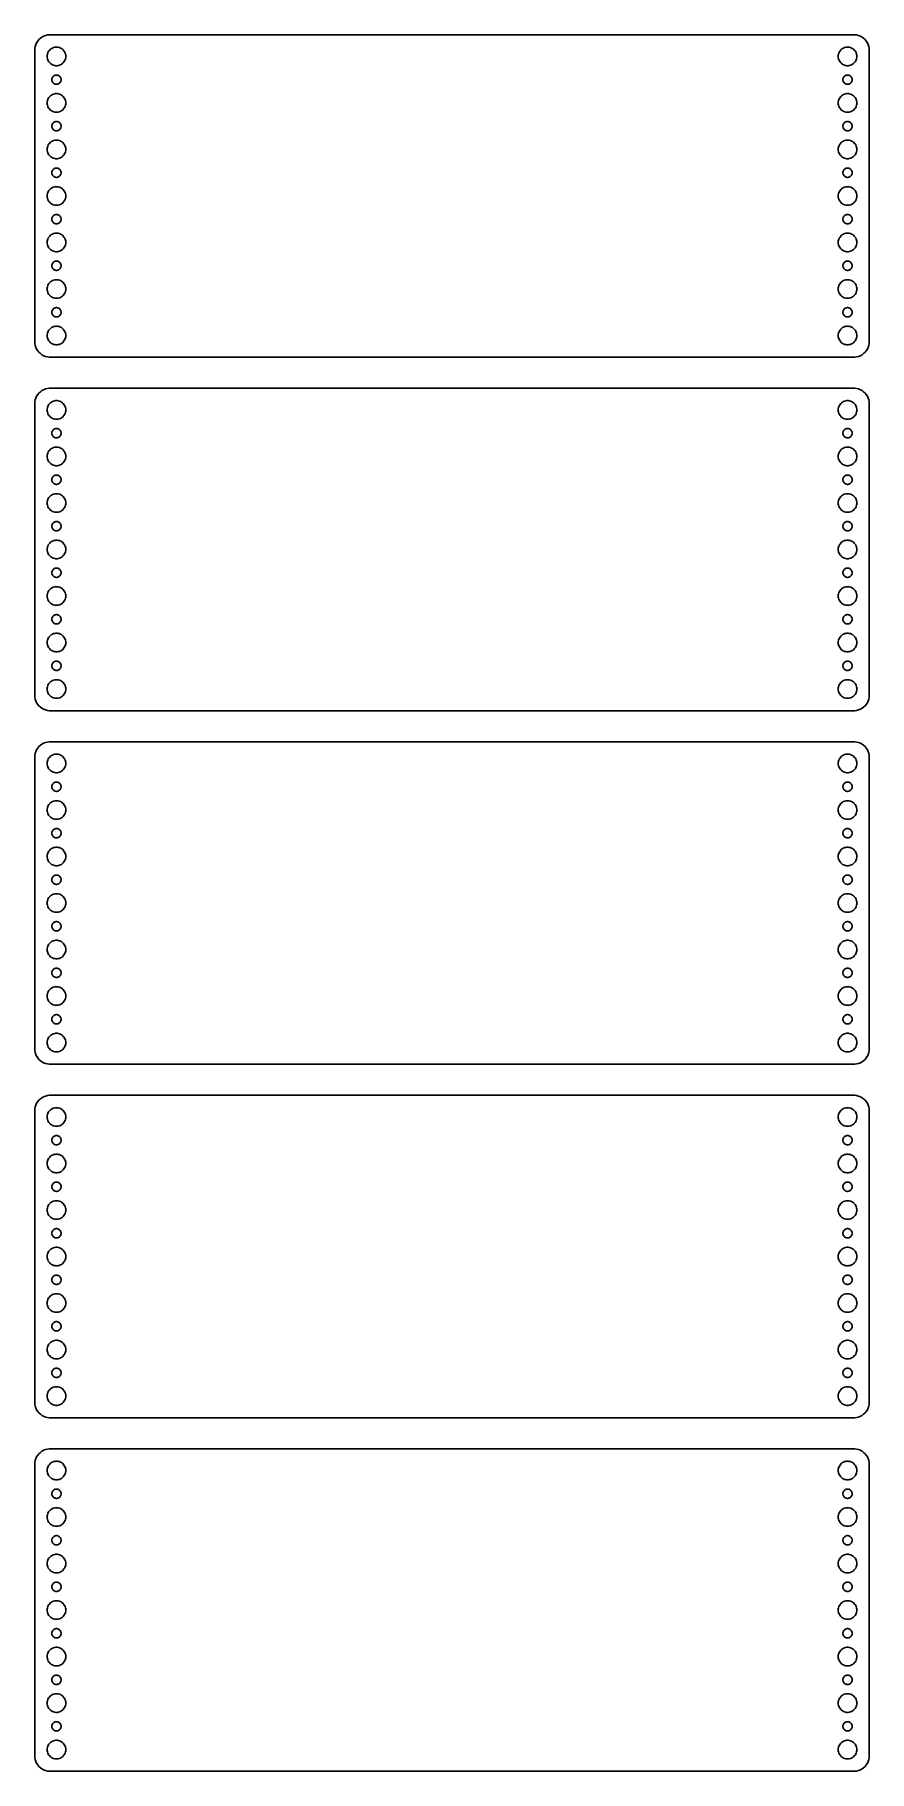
# Model space of a CAD drawing. Header units: metres. Extents: x -134 to 134, y 518 to 1078.
import ezdxf

# ---------------------------------------------------------------- set-up
doc = ezdxf.new("R2010")
doc.units = ezdxf.units.M

msp = doc.modelspace()

# ---------------------------------------------------------------- linework, layer by layer
for p, q in [((-133.882, 1075.41), (-134.149, 1074.84)), ((-133.545, 1075.94), (-133.882, 1075.41)), ((-133.145, 1076.42), (-133.545, 1075.94)), ((-132.687, 1076.85), (-133.145, 1076.42)), ((-132.179, 1077.22), (-132.687, 1076.85)), ((-131.629, 1077.52), (-132.179, 1077.22)), ((-131.045, 1077.76), (-131.629, 1077.52)), ((-130.437, 1077.91), (-131.045, 1077.76)), ((-129.814, 1077.99), (-130.437, 1077.91)), ((129.814, 1077.99), (-129.814, 1077.99)), ((130.437, 1077.91), (129.814, 1077.99)), ((131.045, 1077.76), (130.437, 1077.91)), ((131.629, 1077.52), (131.045, 1077.76)), ((132.179, 1077.22), (131.629, 1077.52)), ((132.687, 1076.85), (132.179, 1077.22)), ((133.145, 1076.42), (132.687, 1076.85)), ((133.545, 1075.94), (133.145, 1076.42)), ((133.882, 1075.41), (133.545, 1075.94)), ((134.149, 1074.84), (133.882, 1075.41)), ((-134.461, 1073.63), (-134.5, 1073)), ((-134.5, 1073), (-134.5, 979)), ((-134.343, 1074.24), (-134.461, 1073.63)), ((-134.149, 1074.84), (-134.343, 1074.24)), ((-130.5, 1071), (-130.476, 1071.38)), ((-130.476, 1070.62), (-130.5, 1071)), ((-130.476, 1071.38), (-130.406, 1071.75)), ((-130.406, 1070.25), (-130.476, 1070.62)), ((-130.406, 1071.75), (-130.289, 1072.1)), ((-130.289, 1069.9), (-130.406, 1070.25)), ((-130.289, 1072.1), (-130.129, 1072.45)), ((-130.129, 1069.55), (-130.289, 1069.9)), ((-130.129, 1072.45), (-129.927, 1072.76)), ((-129.927, 1072.76), (-129.687, 1073.05)), ((-129.687, 1073.05), (-129.412, 1073.31)), ((-129.412, 1073.31), (-129.107, 1073.53)), ((-129.107, 1073.53), (-128.777, 1073.71)), ((-128.777, 1073.71), (-128.427, 1073.85)), ((-128.427, 1073.85), (-128.062, 1073.95)), ((-128.062, 1073.95), (-127.688, 1073.99)), ((-127.688, 1073.99), (-127.312, 1073.99)), ((-127.312, 1073.99), (-126.938, 1073.95)), ((-126.938, 1073.95), (-126.573, 1073.85)), ((-126.573, 1073.85), (-126.223, 1073.71)), ((-126.223, 1073.71), (-125.893, 1073.53)), ((-125.893, 1073.53), (-125.588, 1073.31)), ((-125.588, 1073.31), (-125.313, 1073.05)), ((-125.313, 1073.05), (-125.073, 1072.76)), ((-125.073, 1072.76), (-124.871, 1072.45)), ((-124.871, 1072.45), (-124.711, 1072.1)), ((-124.711, 1069.9), (-124.871, 1069.55)), ((-124.711, 1072.1), (-124.594, 1071.75)), ((-124.594, 1070.25), (-124.711, 1069.9)), ((-124.594, 1071.75), (-124.524, 1071.38)), ((-124.524, 1070.62), (-124.594, 1070.25)), ((-124.524, 1071.38), (-124.5, 1071)), ((-124.5, 1071), (-124.524, 1070.62)), ((124.5, 1071), (124.524, 1071.38)), ((124.524, 1070.62), (124.5, 1071)), ((124.524, 1071.38), (124.594, 1071.75)), ((124.594, 1070.25), (124.524, 1070.62)), ((124.594, 1071.75), (124.711, 1072.1)), ((124.711, 1069.9), (124.594, 1070.25)), ((124.711, 1072.1), (124.871, 1072.45)), ((124.871, 1069.55), (124.711, 1069.9)), ((124.871, 1072.45), (125.073, 1072.76)), ((125.073, 1072.76), (125.313, 1073.05)), ((125.313, 1073.05), (125.588, 1073.31)), ((125.588, 1073.31), (125.893, 1073.53)), ((125.893, 1073.53), (126.223, 1073.71)), ((126.223, 1073.71), (126.573, 1073.85)), ((126.573, 1073.85), (126.938, 1073.95)), ((126.938, 1073.95), (127.312, 1073.99)), ((127.312, 1073.99), (127.688, 1073.99)), ((127.688, 1073.99), (128.062, 1073.95)), ((128.062, 1073.95), (128.427, 1073.85)), ((128.427, 1073.85), (128.777, 1073.71)), ((128.777, 1073.71), (129.107, 1073.53)), ((129.107, 1073.53), (129.412, 1073.31)), ((129.412, 1073.31), (129.687, 1073.05)), ((129.687, 1073.05), (129.927, 1072.76)), ((129.927, 1072.76), (130.129, 1072.45)), ((130.129, 1072.45), (130.289, 1072.1)), ((130.289, 1069.9), (130.129, 1069.55)), ((130.289, 1072.1), (130.406, 1071.75)), ((130.406, 1070.25), (130.289, 1069.9)), ((130.406, 1071.75), (130.476, 1071.38)), ((130.476, 1070.62), (130.406, 1070.25)), ((130.476, 1071.38), (130.5, 1071)), ((130.5, 1071), (130.476, 1070.62)), ((134.343, 1074.24), (134.149, 1074.84)), ((134.461, 1073.63), (134.343, 1074.24)), ((134.5, 1073), (134.461, 1073.63)), ((134.5, 979), (134.5, 1073)), ((-129.927, 1069.24), (-130.129, 1069.55)), ((-129.687, 1068.95), (-129.927, 1069.24)), ((-129.412, 1068.69), (-129.687, 1068.95)), ((-129.107, 1068.47), (-129.412, 1068.69)), ((-128.777, 1068.29), (-129.107, 1068.47)), ((-128.953, 1063.87), (-128.895, 1064.05)), ((-128.895, 1064.05), (-128.814, 1064.22)), ((-128.814, 1064.22), (-128.714, 1064.38)), ((-128.427, 1068.15), (-128.777, 1068.29)), ((-128.714, 1064.38), (-128.593, 1064.53)), ((-128.593, 1064.53), (-128.456, 1064.66)), ((-128.456, 1064.66), (-128.304, 1064.77)), ((-128.062, 1068.05), (-128.427, 1068.15)), ((-128.304, 1064.77), (-128.139, 1064.86)), ((-128.139, 1064.86), (-127.964, 1064.93)), ((-127.688, 1068.01), (-128.062, 1068.05)), ((-127.964, 1064.93), (-127.781, 1064.97)), ((-127.781, 1064.97), (-127.594, 1065)), ((-127.312, 1068.01), (-127.688, 1068.01)), ((-127.594, 1065), (-127.406, 1065)), ((-127.406, 1065), (-127.219, 1064.97)), ((-126.938, 1068.05), (-127.312, 1068.01)), ((-127.219, 1064.97), (-127.036, 1064.93)), ((-127.036, 1064.93), (-126.861, 1064.86)), ((-126.573, 1068.15), (-126.938, 1068.05)), ((-126.861, 1064.86), (-126.696, 1064.77)), ((-126.696, 1064.77), (-126.544, 1064.66)), ((-126.223, 1068.29), (-126.573, 1068.15)), ((-126.544, 1064.66), (-126.407, 1064.53)), ((-126.407, 1064.53), (-126.286, 1064.38)), ((-126.286, 1064.38), (-126.186, 1064.22)), ((-125.893, 1068.47), (-126.223, 1068.29)), ((-126.186, 1064.22), (-126.105, 1064.05)), ((-126.105, 1064.05), (-126.047, 1063.87)), ((-125.588, 1068.69), (-125.893, 1068.47)), ((-125.313, 1068.95), (-125.588, 1068.69)), ((-125.073, 1069.24), (-125.313, 1068.95)), ((-124.871, 1069.55), (-125.073, 1069.24)), ((125.073, 1069.24), (124.871, 1069.55)), ((125.313, 1068.95), (125.073, 1069.24)), ((125.588, 1068.69), (125.313, 1068.95)), ((125.893, 1068.47), (125.588, 1068.69)), ((126.223, 1068.29), (125.893, 1068.47)), ((126.047, 1063.87), (126.105, 1064.05)), ((126.105, 1064.05), (126.186, 1064.22)), ((126.186, 1064.22), (126.286, 1064.38)), ((126.573, 1068.15), (126.223, 1068.29)), ((126.286, 1064.38), (126.407, 1064.53)), ((126.407, 1064.53), (126.544, 1064.66)), ((126.544, 1064.66), (126.696, 1064.77)), ((126.938, 1068.05), (126.573, 1068.15)), ((126.696, 1064.77), (126.861, 1064.86)), ((126.861, 1064.86), (127.036, 1064.93)), ((127.312, 1068.01), (126.938, 1068.05)), ((127.036, 1064.93), (127.219, 1064.97)), ((127.219, 1064.97), (127.406, 1065)), ((127.688, 1068.01), (127.312, 1068.01)), ((127.406, 1065), (127.594, 1065)), ((127.594, 1065), (127.781, 1064.97)), ((128.062, 1068.05), (127.688, 1068.01)), ((127.781, 1064.97), (127.964, 1064.93)), ((127.964, 1064.93), (128.139, 1064.86)), ((128.427, 1068.15), (128.062, 1068.05)), ((128.139, 1064.86), (128.304, 1064.77)), ((128.304, 1064.77), (128.456, 1064.66)), ((128.777, 1068.29), (128.427, 1068.15)), ((128.456, 1064.66), (128.593, 1064.53)), ((128.593, 1064.53), (128.714, 1064.38)), ((128.714, 1064.38), (128.814, 1064.22)), ((129.107, 1068.47), (128.777, 1068.29)), ((128.814, 1064.22), (128.895, 1064.05)), ((128.895, 1064.05), (128.953, 1063.87)), ((129.412, 1068.69), (129.107, 1068.47)), ((129.687, 1068.95), (129.412, 1068.69)), ((129.927, 1069.24), (129.687, 1068.95)), ((130.129, 1069.55), (129.927, 1069.24)), ((-129.412, 1058.31), (-129.107, 1058.53)), ((-129.107, 1058.53), (-128.777, 1058.71)), ((-129, 1063.5), (-128.988, 1063.69)), ((-128.988, 1063.31), (-129, 1063.5)), ((-128.988, 1063.69), (-128.953, 1063.87)), ((-128.953, 1063.13), (-128.988, 1063.31)), ((-128.895, 1062.95), (-128.953, 1063.13)), ((-128.814, 1062.78), (-128.895, 1062.95)), ((-128.714, 1062.62), (-128.814, 1062.78)), ((-128.777, 1058.71), (-128.427, 1058.85)), ((-128.593, 1062.47), (-128.714, 1062.62)), ((-128.456, 1062.34), (-128.593, 1062.47)), ((-128.304, 1062.23), (-128.456, 1062.34)), ((-128.427, 1058.85), (-128.062, 1058.95)), ((-128.139, 1062.14), (-128.304, 1062.23)), ((-127.964, 1062.07), (-128.139, 1062.14)), ((-128.062, 1058.95), (-127.688, 1058.99)), ((-127.781, 1062.03), (-127.964, 1062.07)), ((-127.594, 1062), (-127.781, 1062.03)), ((-127.688, 1058.99), (-127.312, 1058.99)), ((-127.406, 1062), (-127.594, 1062)), ((-127.219, 1062.03), (-127.406, 1062)), ((-127.312, 1058.99), (-126.938, 1058.95)), ((-127.036, 1062.07), (-127.219, 1062.03)), ((-126.861, 1062.14), (-127.036, 1062.07)), ((-126.938, 1058.95), (-126.573, 1058.85)), ((-126.696, 1062.23), (-126.861, 1062.14)), ((-126.544, 1062.34), (-126.696, 1062.23)), ((-126.573, 1058.85), (-126.223, 1058.71)), ((-126.407, 1062.47), (-126.544, 1062.34)), ((-126.286, 1062.62), (-126.407, 1062.47)), ((-126.186, 1062.78), (-126.286, 1062.62)), ((-126.223, 1058.71), (-125.893, 1058.53)), ((-126.105, 1062.95), (-126.186, 1062.78)), ((-126.047, 1063.13), (-126.105, 1062.95)), ((-126.047, 1063.87), (-126.012, 1063.69)), ((-126.012, 1063.31), (-126.047, 1063.13)), ((-126.012, 1063.69), (-126, 1063.5)), ((-126, 1063.5), (-126.012, 1063.31)), ((-125.893, 1058.53), (-125.588, 1058.31)), ((125.588, 1058.31), (125.893, 1058.53)), ((125.893, 1058.53), (126.223, 1058.71)), ((126, 1063.5), (126.012, 1063.69)), ((126.012, 1063.31), (126, 1063.5)), ((126.012, 1063.69), (126.047, 1063.87)), ((126.047, 1063.13), (126.012, 1063.31)), ((126.105, 1062.95), (126.047, 1063.13)), ((126.186, 1062.78), (126.105, 1062.95)), ((126.286, 1062.62), (126.186, 1062.78)), ((126.223, 1058.71), (126.573, 1058.85)), ((126.407, 1062.47), (126.286, 1062.62)), ((126.544, 1062.34), (126.407, 1062.47)), ((126.696, 1062.23), (126.544, 1062.34)), ((126.573, 1058.85), (126.938, 1058.95)), ((126.861, 1062.14), (126.696, 1062.23)), ((127.036, 1062.07), (126.861, 1062.14)), ((126.938, 1058.95), (127.312, 1058.99)), ((127.219, 1062.03), (127.036, 1062.07)), ((127.406, 1062), (127.219, 1062.03)), ((127.312, 1058.99), (127.688, 1058.99)), ((127.594, 1062), (127.406, 1062)), ((127.781, 1062.03), (127.594, 1062)), ((127.688, 1058.99), (128.062, 1058.95)), ((127.964, 1062.07), (127.781, 1062.03)), ((128.139, 1062.14), (127.964, 1062.07)), ((128.062, 1058.95), (128.427, 1058.85)), ((128.304, 1062.23), (128.139, 1062.14)), ((128.456, 1062.34), (128.304, 1062.23)), ((128.427, 1058.85), (128.777, 1058.71)), ((128.593, 1062.47), (128.456, 1062.34)), ((128.714, 1062.62), (128.593, 1062.47)), ((128.814, 1062.78), (128.714, 1062.62)), ((128.777, 1058.71), (129.107, 1058.53)), ((128.895, 1062.95), (128.814, 1062.78)), ((128.953, 1063.13), (128.895, 1062.95)), ((128.953, 1063.87), (128.988, 1063.69)), ((128.988, 1063.31), (128.953, 1063.13)), ((128.988, 1063.69), (129, 1063.5)), ((129, 1063.5), (128.988, 1063.31)), ((129.107, 1058.53), (129.412, 1058.31)), ((-130.5, 1056), (-130.476, 1056.38)), ((-130.476, 1055.62), (-130.5, 1056)), ((-130.476, 1056.38), (-130.406, 1056.75)), ((-130.406, 1055.25), (-130.476, 1055.62)), ((-130.406, 1056.75), (-130.289, 1057.1)), ((-130.289, 1054.9), (-130.406, 1055.25)), ((-130.289, 1057.1), (-130.129, 1057.45)), ((-130.129, 1054.55), (-130.289, 1054.9)), ((-130.129, 1057.45), (-129.927, 1057.76)), ((-129.927, 1054.24), (-130.129, 1054.55)), ((-129.927, 1057.76), (-129.687, 1058.05)), ((-129.687, 1053.95), (-129.927, 1054.24)), ((-129.687, 1058.05), (-129.412, 1058.31)), ((-129.412, 1053.69), (-129.687, 1053.95)), ((-129.107, 1053.47), (-129.412, 1053.69)), ((-128.777, 1053.29), (-129.107, 1053.47)), ((-128.427, 1053.15), (-128.777, 1053.29)), ((-128.062, 1053.05), (-128.427, 1053.15)), ((-127.688, 1053.01), (-128.062, 1053.05)), ((-127.312, 1053.01), (-127.688, 1053.01)), ((-126.938, 1053.05), (-127.312, 1053.01)), ((-126.573, 1053.15), (-126.938, 1053.05)), ((-126.223, 1053.29), (-126.573, 1053.15)), ((-125.893, 1053.47), (-126.223, 1053.29)), ((-125.588, 1053.69), (-125.893, 1053.47)), ((-125.588, 1058.31), (-125.313, 1058.05)), ((-125.313, 1053.95), (-125.588, 1053.69)), ((-125.313, 1058.05), (-125.073, 1057.76)), ((-125.073, 1054.24), (-125.313, 1053.95)), ((-125.073, 1057.76), (-124.871, 1057.45)), ((-124.871, 1054.55), (-125.073, 1054.24)), ((-124.871, 1057.45), (-124.711, 1057.1)), ((-124.711, 1054.9), (-124.871, 1054.55)), ((-124.711, 1057.1), (-124.594, 1056.75)), ((-124.594, 1055.25), (-124.711, 1054.9)), ((-124.594, 1056.75), (-124.524, 1056.38)), ((-124.524, 1055.62), (-124.594, 1055.25)), ((-124.524, 1056.38), (-124.5, 1056)), ((-124.5, 1056), (-124.524, 1055.62)), ((124.5, 1056), (124.524, 1056.38)), ((124.524, 1055.62), (124.5, 1056)), ((124.524, 1056.38), (124.594, 1056.75)), ((124.594, 1055.25), (124.524, 1055.62)), ((124.594, 1056.75), (124.711, 1057.1)), ((124.711, 1054.9), (124.594, 1055.25)), ((124.711, 1057.1), (124.871, 1057.45)), ((124.871, 1054.55), (124.711, 1054.9)), ((124.871, 1057.45), (125.073, 1057.76)), ((125.073, 1054.24), (124.871, 1054.55)), ((125.073, 1057.76), (125.313, 1058.05)), ((125.313, 1053.95), (125.073, 1054.24)), ((125.313, 1058.05), (125.588, 1058.31)), ((125.588, 1053.69), (125.313, 1053.95)), ((125.893, 1053.47), (125.588, 1053.69)), ((126.223, 1053.29), (125.893, 1053.47)), ((126.573, 1053.15), (126.223, 1053.29)), ((126.938, 1053.05), (126.573, 1053.15)), ((127.312, 1053.01), (126.938, 1053.05)), ((127.688, 1053.01), (127.312, 1053.01)), ((128.062, 1053.05), (127.688, 1053.01)), ((128.427, 1053.15), (128.062, 1053.05)), ((128.777, 1053.29), (128.427, 1053.15)), ((129.107, 1053.47), (128.777, 1053.29)), ((129.412, 1053.69), (129.107, 1053.47)), ((129.412, 1058.31), (129.687, 1058.05)), ((129.687, 1053.95), (129.412, 1053.69)), ((129.687, 1058.05), (129.927, 1057.76)), ((129.927, 1054.24), (129.687, 1053.95)), ((129.927, 1057.76), (130.129, 1057.45)), ((130.129, 1054.55), (129.927, 1054.24)), ((130.129, 1057.45), (130.289, 1057.1)), ((130.289, 1054.9), (130.129, 1054.55)), ((130.289, 1057.1), (130.406, 1056.75)), ((130.406, 1055.25), (130.289, 1054.9)), ((130.406, 1056.75), (130.476, 1056.38)), ((130.476, 1055.62), (130.406, 1055.25)), ((130.476, 1056.38), (130.5, 1056)), ((130.5, 1056), (130.476, 1055.62)), ((-129, 1048.5), (-128.988, 1048.69)), ((-128.988, 1048.31), (-129, 1048.5)), ((-128.988, 1048.69), (-128.953, 1048.87)), ((-128.953, 1048.13), (-128.988, 1048.31)), ((-128.953, 1048.87), (-128.895, 1049.05)), ((-128.895, 1047.95), (-128.953, 1048.13)), ((-128.895, 1049.05), (-128.814, 1049.22)), ((-128.814, 1047.78), (-128.895, 1047.95)), ((-128.814, 1049.22), (-128.714, 1049.38)), ((-128.714, 1047.62), (-128.814, 1047.78)), ((-128.714, 1049.38), (-128.593, 1049.53)), ((-128.593, 1047.47), (-128.714, 1047.62)), ((-128.593, 1049.53), (-128.456, 1049.66)), ((-128.456, 1047.34), (-128.593, 1047.47)), ((-128.456, 1049.66), (-128.304, 1049.77)), ((-128.304, 1047.23), (-128.456, 1047.34)), ((-128.304, 1049.77), (-128.139, 1049.86)), ((-128.139, 1047.14), (-128.304, 1047.23)), ((-128.139, 1049.86), (-127.964, 1049.93)), ((-127.964, 1049.93), (-127.781, 1049.97)), ((-127.781, 1049.97), (-127.594, 1050)), ((-127.594, 1050), (-127.406, 1050)), ((-127.406, 1050), (-127.219, 1049.97)), ((-127.219, 1049.97), (-127.036, 1049.93)), ((-127.036, 1049.93), (-126.861, 1049.86)), ((-126.861, 1049.86), (-126.696, 1049.77)), ((-126.696, 1047.23), (-126.861, 1047.14)), ((-126.696, 1049.77), (-126.544, 1049.66)), ((-126.544, 1047.34), (-126.696, 1047.23)), ((-126.544, 1049.66), (-126.407, 1049.53)), ((-126.407, 1047.47), (-126.544, 1047.34)), ((-126.407, 1049.53), (-126.286, 1049.38)), ((-126.286, 1047.62), (-126.407, 1047.47)), ((-126.286, 1049.38), (-126.186, 1049.22)), ((-126.186, 1047.78), (-126.286, 1047.62)), ((-126.186, 1049.22), (-126.105, 1049.05)), ((-126.105, 1047.95), (-126.186, 1047.78)), ((-126.105, 1049.05), (-126.047, 1048.87)), ((-126.047, 1048.13), (-126.105, 1047.95)), ((-126.047, 1048.87), (-126.012, 1048.69)), ((-126.012, 1048.31), (-126.047, 1048.13)), ((-126.012, 1048.69), (-126, 1048.5)), ((-126, 1048.5), (-126.012, 1048.31)), ((126, 1048.5), (126.012, 1048.69)), ((126.012, 1048.31), (126, 1048.5)), ((126.012, 1048.69), (126.047, 1048.87)), ((126.047, 1048.13), (126.012, 1048.31)), ((126.047, 1048.87), (126.105, 1049.05)), ((126.105, 1047.95), (126.047, 1048.13)), ((126.105, 1049.05), (126.186, 1049.22)), ((126.186, 1047.78), (126.105, 1047.95)), ((126.186, 1049.22), (126.286, 1049.38)), ((126.286, 1047.62), (126.186, 1047.78)), ((126.286, 1049.38), (126.407, 1049.53)), ((126.407, 1047.47), (126.286, 1047.62)), ((126.407, 1049.53), (126.544, 1049.66)), ((126.544, 1047.34), (126.407, 1047.47)), ((126.544, 1049.66), (126.696, 1049.77)), ((126.696, 1047.23), (126.544, 1047.34)), ((126.696, 1049.77), (126.861, 1049.86)), ((126.861, 1047.14), (126.696, 1047.23)), ((126.861, 1049.86), (127.036, 1049.93)), ((127.036, 1049.93), (127.219, 1049.97)), ((127.219, 1049.97), (127.406, 1050)), ((127.406, 1050), (127.594, 1050)), ((127.594, 1050), (127.781, 1049.97)), ((127.781, 1049.97), (127.964, 1049.93)), ((127.964, 1049.93), (128.139, 1049.86)), ((128.139, 1049.86), (128.304, 1049.77)), ((128.304, 1047.23), (128.139, 1047.14)), ((128.304, 1049.77), (128.456, 1049.66)), ((128.456, 1047.34), (128.304, 1047.23)), ((128.456, 1049.66), (128.593, 1049.53)), ((128.593, 1047.47), (128.456, 1047.34)), ((128.593, 1049.53), (128.714, 1049.38)), ((128.714, 1047.62), (128.593, 1047.47)), ((128.714, 1049.38), (128.814, 1049.22)), ((128.814, 1047.78), (128.714, 1047.62)), ((128.814, 1049.22), (128.895, 1049.05)), ((128.895, 1047.95), (128.814, 1047.78)), ((128.895, 1049.05), (128.953, 1048.87)), ((128.953, 1048.13), (128.895, 1047.95)), ((128.953, 1048.87), (128.988, 1048.69)), ((128.988, 1048.31), (128.953, 1048.13)), ((128.988, 1048.69), (129, 1048.5)), ((129, 1048.5), (128.988, 1048.31)), ((-130.476, 1041.38), (-130.406, 1041.75)), ((-130.406, 1041.75), (-130.289, 1042.1)), ((-130.289, 1042.1), (-130.129, 1042.45)), ((-130.129, 1042.45), (-129.927, 1042.76)), ((-129.927, 1042.76), (-129.687, 1043.05)), ((-129.687, 1043.05), (-129.412, 1043.31)), ((-129.412, 1043.31), (-129.107, 1043.53)), ((-129.107, 1043.53), (-128.777, 1043.71)), ((-128.777, 1043.71), (-128.427, 1043.85)), ((-128.427, 1043.85), (-128.062, 1043.95)), ((-127.964, 1047.07), (-128.139, 1047.14)), ((-128.062, 1043.95), (-127.688, 1043.99)), ((-127.781, 1047.03), (-127.964, 1047.07)), ((-127.594, 1047), (-127.781, 1047.03)), ((-127.688, 1043.99), (-127.312, 1043.99)), ((-127.406, 1047), (-127.594, 1047)), ((-127.219, 1047.03), (-127.406, 1047)), ((-127.312, 1043.99), (-126.938, 1043.95)), ((-127.036, 1047.07), (-127.219, 1047.03)), ((-126.861, 1047.14), (-127.036, 1047.07)), ((-126.938, 1043.95), (-126.573, 1043.85)), ((-126.573, 1043.85), (-126.223, 1043.71)), ((-126.223, 1043.71), (-125.893, 1043.53)), ((-125.893, 1043.53), (-125.588, 1043.31)), ((-125.588, 1043.31), (-125.313, 1043.05)), ((-125.313, 1043.05), (-125.073, 1042.76)), ((-125.073, 1042.76), (-124.871, 1042.45)), ((-124.871, 1042.45), (-124.711, 1042.1)), ((-124.711, 1042.1), (-124.594, 1041.75)), ((-124.594, 1041.75), (-124.524, 1041.38)), ((124.524, 1041.38), (124.594, 1041.75)), ((124.594, 1041.75), (124.711, 1042.1)), ((124.711, 1042.1), (124.871, 1042.45)), ((124.871, 1042.45), (125.073, 1042.76)), ((125.073, 1042.76), (125.313, 1043.05)), ((125.313, 1043.05), (125.588, 1043.31)), ((125.588, 1043.31), (125.893, 1043.53)), ((125.893, 1043.53), (126.223, 1043.71)), ((126.223, 1043.71), (126.573, 1043.85)), ((126.573, 1043.85), (126.938, 1043.95)), ((127.036, 1047.07), (126.861, 1047.14)), ((126.938, 1043.95), (127.312, 1043.99)), ((127.219, 1047.03), (127.036, 1047.07)), ((127.406, 1047), (127.219, 1047.03)), ((127.312, 1043.99), (127.688, 1043.99)), ((127.594, 1047), (127.406, 1047)), ((127.781, 1047.03), (127.594, 1047)), ((127.688, 1043.99), (128.062, 1043.95)), ((127.964, 1047.07), (127.781, 1047.03)), ((128.139, 1047.14), (127.964, 1047.07)), ((128.062, 1043.95), (128.427, 1043.85)), ((128.427, 1043.85), (128.777, 1043.71)), ((128.777, 1043.71), (129.107, 1043.53)), ((129.107, 1043.53), (129.412, 1043.31)), ((129.412, 1043.31), (129.687, 1043.05)), ((129.687, 1043.05), (129.927, 1042.76)), ((129.927, 1042.76), (130.129, 1042.45)), ((130.129, 1042.45), (130.289, 1042.1)), ((130.289, 1042.1), (130.406, 1041.75)), ((130.406, 1041.75), (130.476, 1041.38)), ((-130.5, 1041), (-130.476, 1041.38)), ((-130.476, 1040.62), (-130.5, 1041)), ((-130.406, 1040.25), (-130.476, 1040.62)), ((-130.289, 1039.9), (-130.406, 1040.25)), ((-130.129, 1039.55), (-130.289, 1039.9)), ((-129.927, 1039.24), (-130.129, 1039.55)), ((-129.687, 1038.95), (-129.927, 1039.24)), ((-129.412, 1038.69), (-129.687, 1038.95)), ((-129.107, 1038.47), (-129.412, 1038.69)), ((-128.777, 1038.29), (-129.107, 1038.47)), ((-128.427, 1038.15), (-128.777, 1038.29)), ((-128.062, 1038.05), (-128.427, 1038.15)), ((-127.688, 1038.01), (-128.062, 1038.05)), ((-127.312, 1038.01), (-127.688, 1038.01)), ((-126.938, 1038.05), (-127.312, 1038.01)), ((-126.573, 1038.15), (-126.938, 1038.05)), ((-126.223, 1038.29), (-126.573, 1038.15)), ((-125.893, 1038.47), (-126.223, 1038.29)), ((-125.588, 1038.69), (-125.893, 1038.47)), ((-125.313, 1038.95), (-125.588, 1038.69)), ((-125.073, 1039.24), (-125.313, 1038.95)), ((-124.871, 1039.55), (-125.073, 1039.24)), ((-124.711, 1039.9), (-124.871, 1039.55)), ((-124.594, 1040.25), (-124.711, 1039.9)), ((-124.524, 1040.62), (-124.594, 1040.25)), ((-124.524, 1041.38), (-124.5, 1041)), ((-124.5, 1041), (-124.524, 1040.62)), ((124.5, 1041), (124.524, 1041.38)), ((124.524, 1040.62), (124.5, 1041)), ((124.594, 1040.25), (124.524, 1040.62)), ((124.711, 1039.9), (124.594, 1040.25)), ((124.871, 1039.55), (124.711, 1039.9)), ((125.073, 1039.24), (124.871, 1039.55)), ((125.313, 1038.95), (125.073, 1039.24)), ((125.588, 1038.69), (125.313, 1038.95)), ((125.893, 1038.47), (125.588, 1038.69)), ((126.223, 1038.29), (125.893, 1038.47)), ((126.573, 1038.15), (126.223, 1038.29)), ((126.938, 1038.05), (126.573, 1038.15)), ((127.312, 1038.01), (126.938, 1038.05)), ((127.688, 1038.01), (127.312, 1038.01)), ((128.062, 1038.05), (127.688, 1038.01)), ((128.427, 1038.15), (128.062, 1038.05)), ((128.777, 1038.29), (128.427, 1038.15)), ((129.107, 1038.47), (128.777, 1038.29)), ((129.412, 1038.69), (129.107, 1038.47)), ((129.687, 1038.95), (129.412, 1038.69)), ((129.927, 1039.24), (129.687, 1038.95)), ((130.129, 1039.55), (129.927, 1039.24)), ((130.289, 1039.9), (130.129, 1039.55)), ((130.406, 1040.25), (130.289, 1039.9)), ((130.476, 1040.62), (130.406, 1040.25)), ((130.476, 1041.38), (130.5, 1041)), ((130.5, 1041), (130.476, 1040.62)), ((-129, 1033.5), (-128.988, 1033.69)), ((-128.988, 1033.31), (-129, 1033.5)), ((-128.988, 1033.69), (-128.953, 1033.87)), ((-128.953, 1033.13), (-128.988, 1033.31)), ((-128.953, 1033.87), (-128.895, 1034.05)), ((-128.895, 1032.95), (-128.953, 1033.13)), ((-128.895, 1034.05), (-128.814, 1034.22)), ((-128.814, 1032.78), (-128.895, 1032.95)), ((-128.814, 1034.22), (-128.714, 1034.38)), ((-128.714, 1032.62), (-128.814, 1032.78)), ((-128.714, 1034.38), (-128.593, 1034.53)), ((-128.593, 1032.47), (-128.714, 1032.62)), ((-128.593, 1034.53), (-128.456, 1034.66)), ((-128.456, 1032.34), (-128.593, 1032.47)), ((-128.456, 1034.66), (-128.304, 1034.77)), ((-128.304, 1032.23), (-128.456, 1032.34)), ((-128.304, 1034.77), (-128.139, 1034.86)), ((-128.139, 1032.14), (-128.304, 1032.23)), ((-128.139, 1034.86), (-127.964, 1034.93)), ((-127.964, 1032.07), (-128.139, 1032.14)), ((-127.964, 1034.93), (-127.781, 1034.97)), ((-127.781, 1032.03), (-127.964, 1032.07)), ((-127.781, 1034.97), (-127.594, 1035)), ((-127.594, 1032), (-127.781, 1032.03)), ((-127.594, 1035), (-127.406, 1035)), ((-127.406, 1032), (-127.594, 1032)), ((-127.406, 1035), (-127.219, 1034.97)), ((-127.219, 1032.03), (-127.406, 1032)), ((-127.219, 1034.97), (-127.036, 1034.93)), ((-127.036, 1032.07), (-127.219, 1032.03)), ((-127.036, 1034.93), (-126.861, 1034.86)), ((-126.861, 1032.14), (-127.036, 1032.07)), ((-126.861, 1034.86), (-126.696, 1034.77)), ((-126.696, 1032.23), (-126.861, 1032.14)), ((-126.696, 1034.77), (-126.544, 1034.66)), ((-126.544, 1032.34), (-126.696, 1032.23)), ((-126.544, 1034.66), (-126.407, 1034.53)), ((-126.407, 1032.47), (-126.544, 1032.34)), ((-126.407, 1034.53), (-126.286, 1034.38)), ((-126.286, 1032.62), (-126.407, 1032.47)), ((-126.286, 1034.38), (-126.186, 1034.22)), ((-126.186, 1032.78), (-126.286, 1032.62)), ((-126.186, 1034.22), (-126.105, 1034.05)), ((-126.105, 1032.95), (-126.186, 1032.78)), ((-126.105, 1034.05), (-126.047, 1033.87)), ((-126.047, 1033.13), (-126.105, 1032.95)), ((-126.047, 1033.87), (-126.012, 1033.69)), ((-126.012, 1033.31), (-126.047, 1033.13)), ((-126.012, 1033.69), (-126, 1033.5)), ((-126, 1033.5), (-126.012, 1033.31)), ((126, 1033.5), (126.012, 1033.69)), ((126.012, 1033.31), (126, 1033.5)), ((126.012, 1033.69), (126.047, 1033.87)), ((126.047, 1033.13), (126.012, 1033.31)), ((126.047, 1033.87), (126.105, 1034.05)), ((126.105, 1032.95), (126.047, 1033.13)), ((126.105, 1034.05), (126.186, 1034.22)), ((126.186, 1032.78), (126.105, 1032.95)), ((126.186, 1034.22), (126.286, 1034.38)), ((126.286, 1032.62), (126.186, 1032.78)), ((126.286, 1034.38), (126.407, 1034.53)), ((126.407, 1032.47), (126.286, 1032.62)), ((126.407, 1034.53), (126.544, 1034.66)), ((126.544, 1032.34), (126.407, 1032.47)), ((126.544, 1034.66), (126.696, 1034.77)), ((126.696, 1032.23), (126.544, 1032.34)), ((126.696, 1034.77), (126.861, 1034.86)), ((126.861, 1032.14), (126.696, 1032.23)), ((126.861, 1034.86), (127.036, 1034.93)), ((127.036, 1032.07), (126.861, 1032.14)), ((127.036, 1034.93), (127.219, 1034.97)), ((127.219, 1032.03), (127.036, 1032.07)), ((127.219, 1034.97), (127.406, 1035)), ((127.406, 1032), (127.219, 1032.03)), ((127.406, 1035), (127.594, 1035)), ((127.594, 1032), (127.406, 1032)), ((127.594, 1035), (127.781, 1034.97)), ((127.781, 1032.03), (127.594, 1032)), ((127.781, 1034.97), (127.964, 1034.93)), ((127.964, 1032.07), (127.781, 1032.03)), ((127.964, 1034.93), (128.139, 1034.86)), ((128.139, 1032.14), (127.964, 1032.07)), ((128.139, 1034.86), (128.304, 1034.77)), ((128.304, 1032.23), (128.139, 1032.14)), ((128.304, 1034.77), (128.456, 1034.66)), ((128.456, 1032.34), (128.304, 1032.23)), ((128.456, 1034.66), (128.593, 1034.53)), ((128.593, 1032.47), (128.456, 1032.34)), ((128.593, 1034.53), (128.714, 1034.38)), ((128.714, 1032.62), (128.593, 1032.47)), ((128.714, 1034.38), (128.814, 1034.22)), ((128.814, 1032.78), (128.714, 1032.62)), ((128.814, 1034.22), (128.895, 1034.05)), ((128.895, 1032.95), (128.814, 1032.78)), ((128.895, 1034.05), (128.953, 1033.87)), ((128.953, 1033.13), (128.895, 1032.95)), ((128.953, 1033.87), (128.988, 1033.69)), ((128.988, 1033.31), (128.953, 1033.13)), ((128.988, 1033.69), (129, 1033.5)), ((129, 1033.5), (128.988, 1033.31)), ((-130.5, 1026), (-130.476, 1026.38)), ((-130.476, 1025.62), (-130.5, 1026)), ((-130.476, 1026.38), (-130.406, 1026.75)), ((-130.406, 1025.25), (-130.476, 1025.62)), ((-130.406, 1026.75), (-130.289, 1027.1)), ((-130.289, 1024.9), (-130.406, 1025.25)), ((-130.289, 1027.1), (-130.129, 1027.45)), ((-130.129, 1024.55), (-130.289, 1024.9)), ((-130.129, 1027.45), (-129.927, 1027.76)), ((-129.927, 1027.76), (-129.687, 1028.05)), ((-129.687, 1028.05), (-129.412, 1028.31)), ((-129.412, 1028.31), (-129.107, 1028.53)), ((-129.107, 1028.53), (-128.777, 1028.71)), ((-128.777, 1028.71), (-128.427, 1028.85)), ((-128.427, 1028.85), (-128.062, 1028.95)), ((-128.062, 1028.95), (-127.688, 1028.99)), ((-127.688, 1028.99), (-127.312, 1028.99)), ((-127.312, 1028.99), (-126.938, 1028.95)), ((-126.938, 1028.95), (-126.573, 1028.85)), ((-126.573, 1028.85), (-126.223, 1028.71)), ((-126.223, 1028.71), (-125.893, 1028.53)), ((-125.893, 1028.53), (-125.588, 1028.31)), ((-125.588, 1028.31), (-125.313, 1028.05)), ((-125.313, 1028.05), (-125.073, 1027.76)), ((-125.073, 1027.76), (-124.871, 1027.45)), ((-124.871, 1027.45), (-124.711, 1027.1)), ((-124.711, 1024.9), (-124.871, 1024.55)), ((-124.711, 1027.1), (-124.594, 1026.75)), ((-124.594, 1025.25), (-124.711, 1024.9)), ((-124.594, 1026.75), (-124.524, 1026.38)), ((-124.524, 1025.62), (-124.594, 1025.25)), ((-124.524, 1026.38), (-124.5, 1026)), ((-124.5, 1026), (-124.524, 1025.62)), ((124.5, 1026), (124.524, 1026.38)), ((124.524, 1025.62), (124.5, 1026)), ((124.524, 1026.38), (124.594, 1026.75)), ((124.594, 1025.25), (124.524, 1025.62)), ((124.594, 1026.75), (124.711, 1027.1)), ((124.711, 1024.9), (124.594, 1025.25)), ((124.711, 1027.1), (124.871, 1027.45)), ((124.871, 1024.55), (124.711, 1024.9)), ((124.871, 1027.45), (125.073, 1027.76)), ((125.073, 1027.76), (125.313, 1028.05)), ((125.313, 1028.05), (125.588, 1028.31)), ((125.588, 1028.31), (125.893, 1028.53)), ((125.893, 1028.53), (126.223, 1028.71)), ((126.223, 1028.71), (126.573, 1028.85)), ((126.573, 1028.85), (126.938, 1028.95)), ((126.938, 1028.95), (127.312, 1028.99)), ((127.312, 1028.99), (127.688, 1028.99)), ((127.688, 1028.99), (128.062, 1028.95)), ((128.062, 1028.95), (128.427, 1028.85)), ((128.427, 1028.85), (128.777, 1028.71)), ((128.777, 1028.71), (129.107, 1028.53)), ((129.107, 1028.53), (129.412, 1028.31)), ((129.412, 1028.31), (129.687, 1028.05)), ((129.687, 1028.05), (129.927, 1027.76)), ((129.927, 1027.76), (130.129, 1027.45)), ((130.129, 1027.45), (130.289, 1027.1)), ((130.289, 1024.9), (130.129, 1024.55)), ((130.289, 1027.1), (130.406, 1026.75)), ((130.406, 1025.25), (130.289, 1024.9)), ((130.406, 1026.75), (130.476, 1026.38)), ((130.476, 1025.62), (130.406, 1025.25)), ((130.476, 1026.38), (130.5, 1026)), ((130.5, 1026), (130.476, 1025.62)), ((-129.927, 1024.24), (-130.129, 1024.55)), ((-129.687, 1023.95), (-129.927, 1024.24)), ((-129.412, 1023.69), (-129.687, 1023.95)), ((-129.107, 1023.47), (-129.412, 1023.69)), ((-128.777, 1023.29), (-129.107, 1023.47)), ((-128.895, 1019.05), (-128.814, 1019.22)), ((-128.814, 1019.22), (-128.714, 1019.38)), ((-128.427, 1023.15), (-128.777, 1023.29)), ((-128.714, 1019.38), (-128.593, 1019.53)), ((-128.593, 1019.53), (-128.456, 1019.66)), ((-128.456, 1019.66), (-128.304, 1019.77)), ((-128.062, 1023.05), (-128.427, 1023.15)), ((-128.304, 1019.77), (-128.139, 1019.86)), ((-128.139, 1019.86), (-127.964, 1019.93)), ((-127.688, 1023.01), (-128.062, 1023.05)), ((-127.964, 1019.93), (-127.781, 1019.97)), ((-127.781, 1019.97), (-127.594, 1020)), ((-127.312, 1023.01), (-127.688, 1023.01)), ((-127.594, 1020), (-127.406, 1020)), ((-127.406, 1020), (-127.219, 1019.97)), ((-126.938, 1023.05), (-127.312, 1023.01)), ((-127.219, 1019.97), (-127.036, 1019.93)), ((-127.036, 1019.93), (-126.861, 1019.86)), ((-126.573, 1023.15), (-126.938, 1023.05)), ((-126.861, 1019.86), (-126.696, 1019.77)), ((-126.696, 1019.77), (-126.544, 1019.66)), ((-126.223, 1023.29), (-126.573, 1023.15)), ((-126.544, 1019.66), (-126.407, 1019.53)), ((-126.407, 1019.53), (-126.286, 1019.38)), ((-126.286, 1019.38), (-126.186, 1019.22)), ((-125.893, 1023.47), (-126.223, 1023.29)), ((-126.186, 1019.22), (-126.105, 1019.05)), ((-125.588, 1023.69), (-125.893, 1023.47)), ((-125.313, 1023.95), (-125.588, 1023.69)), ((-125.073, 1024.24), (-125.313, 1023.95)), ((-124.871, 1024.55), (-125.073, 1024.24)), ((125.073, 1024.24), (124.871, 1024.55)), ((125.313, 1023.95), (125.073, 1024.24)), ((125.588, 1023.69), (125.313, 1023.95)), ((125.893, 1023.47), (125.588, 1023.69)), ((126.223, 1023.29), (125.893, 1023.47)), ((126.105, 1019.05), (126.186, 1019.22)), ((126.186, 1019.22), (126.286, 1019.38)), ((126.573, 1023.15), (126.223, 1023.29)), ((126.286, 1019.38), (126.407, 1019.53)), ((126.407, 1019.53), (126.544, 1019.66)), ((126.544, 1019.66), (126.696, 1019.77)), ((126.938, 1023.05), (126.573, 1023.15)), ((126.696, 1019.77), (126.861, 1019.86)), ((126.861, 1019.86), (127.036, 1019.93)), ((127.312, 1023.01), (126.938, 1023.05)), ((127.036, 1019.93), (127.219, 1019.97)), ((127.219, 1019.97), (127.406, 1020)), ((127.688, 1023.01), (127.312, 1023.01)), ((127.406, 1020), (127.594, 1020)), ((127.594, 1020), (127.781, 1019.97)), ((128.062, 1023.05), (127.688, 1023.01)), ((127.781, 1019.97), (127.964, 1019.93)), ((127.964, 1019.93), (128.139, 1019.86)), ((128.427, 1023.15), (128.062, 1023.05)), ((128.139, 1019.86), (128.304, 1019.77)), ((128.304, 1019.77), (128.456, 1019.66)), ((128.777, 1023.29), (128.427, 1023.15)), ((128.456, 1019.66), (128.593, 1019.53)), ((128.593, 1019.53), (128.714, 1019.38)), ((128.714, 1019.38), (128.814, 1019.22)), ((129.107, 1023.47), (128.777, 1023.29)), ((128.814, 1019.22), (128.895, 1019.05)), ((129.412, 1023.69), (129.107, 1023.47)), ((129.687, 1023.95), (129.412, 1023.69)), ((129.927, 1024.24), (129.687, 1023.95)), ((130.129, 1024.55), (129.927, 1024.24)), ((-129.107, 1013.53), (-128.777, 1013.71)), ((-129, 1018.5), (-128.988, 1018.69)), ((-128.988, 1018.31), (-129, 1018.5)), ((-128.988, 1018.69), (-128.953, 1018.87)), ((-128.953, 1018.13), (-128.988, 1018.31)), ((-128.953, 1018.87), (-128.895, 1019.05)), ((-128.895, 1017.95), (-128.953, 1018.13)), ((-128.814, 1017.78), (-128.895, 1017.95)), ((-128.714, 1017.62), (-128.814, 1017.78)), ((-128.777, 1013.71), (-128.427, 1013.85)), ((-128.593, 1017.47), (-128.714, 1017.62)), ((-128.456, 1017.34), (-128.593, 1017.47)), ((-128.304, 1017.23), (-128.456, 1017.34)), ((-128.427, 1013.85), (-128.062, 1013.95)), ((-128.139, 1017.14), (-128.304, 1017.23)), ((-127.964, 1017.07), (-128.139, 1017.14)), ((-128.062, 1013.95), (-127.688, 1013.99)), ((-127.781, 1017.03), (-127.964, 1017.07)), ((-127.594, 1017), (-127.781, 1017.03)), ((-127.688, 1013.99), (-127.312, 1013.99)), ((-127.406, 1017), (-127.594, 1017)), ((-127.219, 1017.03), (-127.406, 1017)), ((-127.312, 1013.99), (-126.938, 1013.95)), ((-127.036, 1017.07), (-127.219, 1017.03)), ((-126.861, 1017.14), (-127.036, 1017.07)), ((-126.938, 1013.95), (-126.573, 1013.85)), ((-126.696, 1017.23), (-126.861, 1017.14)), ((-126.544, 1017.34), (-126.696, 1017.23)), ((-126.573, 1013.85), (-126.223, 1013.71)), ((-126.407, 1017.47), (-126.544, 1017.34)), ((-126.286, 1017.62), (-126.407, 1017.47)), ((-126.186, 1017.78), (-126.286, 1017.62)), ((-126.223, 1013.71), (-125.893, 1013.53)), ((-126.105, 1017.95), (-126.186, 1017.78)), ((-126.105, 1019.05), (-126.047, 1018.87)), ((-126.047, 1018.13), (-126.105, 1017.95)), ((-126.047, 1018.87), (-126.012, 1018.69)), ((-126.012, 1018.31), (-126.047, 1018.13)), ((-126.012, 1018.69), (-126, 1018.5)), ((-126, 1018.5), (-126.012, 1018.31)), ((125.893, 1013.53), (126.223, 1013.71)), ((126, 1018.5), (126.012, 1018.69)), ((126.012, 1018.31), (126, 1018.5)), ((126.012, 1018.69), (126.047, 1018.87)), ((126.047, 1018.13), (126.012, 1018.31)), ((126.047, 1018.87), (126.105, 1019.05)), ((126.105, 1017.95), (126.047, 1018.13)), ((126.186, 1017.78), (126.105, 1017.95)), ((126.286, 1017.62), (126.186, 1017.78)), ((126.223, 1013.71), (126.573, 1013.85)), ((126.407, 1017.47), (126.286, 1017.62)), ((126.544, 1017.34), (126.407, 1017.47)), ((126.696, 1017.23), (126.544, 1017.34)), ((126.573, 1013.85), (126.938, 1013.95)), ((126.861, 1017.14), (126.696, 1017.23)), ((127.036, 1017.07), (126.861, 1017.14)), ((126.938, 1013.95), (127.312, 1013.99)), ((127.219, 1017.03), (127.036, 1017.07)), ((127.406, 1017), (127.219, 1017.03)), ((127.312, 1013.99), (127.688, 1013.99)), ((127.594, 1017), (127.406, 1017)), ((127.781, 1017.03), (127.594, 1017)), ((127.688, 1013.99), (128.062, 1013.95)), ((127.964, 1017.07), (127.781, 1017.03)), ((128.139, 1017.14), (127.964, 1017.07)), ((128.062, 1013.95), (128.427, 1013.85)), ((128.304, 1017.23), (128.139, 1017.14)), ((128.456, 1017.34), (128.304, 1017.23)), ((128.427, 1013.85), (128.777, 1013.71)), ((128.593, 1017.47), (128.456, 1017.34)), ((128.714, 1017.62), (128.593, 1017.47)), ((128.814, 1017.78), (128.714, 1017.62)), ((128.777, 1013.71), (129.107, 1013.53)), ((128.895, 1017.95), (128.814, 1017.78)), ((128.895, 1019.05), (128.953, 1018.87)), ((128.953, 1018.13), (128.895, 1017.95)), ((128.953, 1018.87), (128.988, 1018.69)), ((128.988, 1018.31), (128.953, 1018.13)), ((128.988, 1018.69), (129, 1018.5)), ((129, 1018.5), (128.988, 1018.31)), ((-130.5, 1011), (-130.476, 1011.38)), ((-130.476, 1010.62), (-130.5, 1011)), ((-130.476, 1011.38), (-130.406, 1011.75)), ((-130.406, 1010.25), (-130.476, 1010.62)), ((-130.406, 1011.75), (-130.289, 1012.1)), ((-130.289, 1009.9), (-130.406, 1010.25)), ((-130.289, 1012.1), (-130.129, 1012.45)), ((-130.129, 1009.55), (-130.289, 1009.9)), ((-130.129, 1012.45), (-129.927, 1012.76)), ((-129.927, 1009.24), (-130.129, 1009.55)), ((-129.927, 1012.76), (-129.687, 1013.05)), ((-129.687, 1008.95), (-129.927, 1009.24)), ((-129.687, 1013.05), (-129.412, 1013.31)), ((-129.412, 1008.69), (-129.687, 1008.95)), ((-129.412, 1013.31), (-129.107, 1013.53)), ((-129.107, 1008.47), (-129.412, 1008.69)), ((-128.777, 1008.29), (-129.107, 1008.47)), ((-128.427, 1008.15), (-128.777, 1008.29)), ((-128.062, 1008.05), (-128.427, 1008.15)), ((-127.688, 1008.01), (-128.062, 1008.05)), ((-127.312, 1008.01), (-127.688, 1008.01)), ((-126.938, 1008.05), (-127.312, 1008.01)), ((-126.573, 1008.15), (-126.938, 1008.05)), ((-126.223, 1008.29), (-126.573, 1008.15)), ((-125.893, 1008.47), (-126.223, 1008.29)), ((-125.893, 1013.53), (-125.588, 1013.31)), ((-125.588, 1008.69), (-125.893, 1008.47)), ((-125.588, 1013.31), (-125.313, 1013.05)), ((-125.313, 1008.95), (-125.588, 1008.69)), ((-125.313, 1013.05), (-125.073, 1012.76)), ((-125.073, 1009.24), (-125.313, 1008.95)), ((-125.073, 1012.76), (-124.871, 1012.45)), ((-124.871, 1009.55), (-125.073, 1009.24)), ((-124.871, 1012.45), (-124.711, 1012.1)), ((-124.711, 1009.9), (-124.871, 1009.55)), ((-124.711, 1012.1), (-124.594, 1011.75)), ((-124.594, 1010.25), (-124.711, 1009.9)), ((-124.594, 1011.75), (-124.524, 1011.38)), ((-124.524, 1010.62), (-124.594, 1010.25)), ((-124.524, 1011.38), (-124.5, 1011)), ((-124.5, 1011), (-124.524, 1010.62)), ((124.5, 1011), (124.524, 1011.38)), ((124.524, 1010.62), (124.5, 1011)), ((124.524, 1011.38), (124.594, 1011.75)), ((124.594, 1010.25), (124.524, 1010.62)), ((124.594, 1011.75), (124.711, 1012.1)), ((124.711, 1009.9), (124.594, 1010.25)), ((124.711, 1012.1), (124.871, 1012.45)), ((124.871, 1009.55), (124.711, 1009.9)), ((124.871, 1012.45), (125.073, 1012.76)), ((125.073, 1009.24), (124.871, 1009.55)), ((125.073, 1012.76), (125.313, 1013.05)), ((125.313, 1008.95), (125.073, 1009.24)), ((125.313, 1013.05), (125.588, 1013.31)), ((125.588, 1008.69), (125.313, 1008.95)), ((125.588, 1013.31), (125.893, 1013.53)), ((125.893, 1008.47), (125.588, 1008.69)), ((126.223, 1008.29), (125.893, 1008.47)), ((126.573, 1008.15), (126.223, 1008.29)), ((126.938, 1008.05), (126.573, 1008.15)), ((127.312, 1008.01), (126.938, 1008.05)), ((127.688, 1008.01), (127.312, 1008.01)), ((128.062, 1008.05), (127.688, 1008.01)), ((128.427, 1008.15), (128.062, 1008.05)), ((128.777, 1008.29), (128.427, 1008.15)), ((129.107, 1008.47), (128.777, 1008.29)), ((129.107, 1013.53), (129.412, 1013.31)), ((129.412, 1008.69), (129.107, 1008.47)), ((129.412, 1013.31), (129.687, 1013.05)), ((129.687, 1008.95), (129.412, 1008.69)), ((129.687, 1013.05), (129.927, 1012.76)), ((129.927, 1009.24), (129.687, 1008.95)), ((129.927, 1012.76), (130.129, 1012.45)), ((130.129, 1009.55), (129.927, 1009.24)), ((130.129, 1012.45), (130.289, 1012.1)), ((130.289, 1009.9), (130.129, 1009.55)), ((130.289, 1012.1), (130.406, 1011.75)), ((130.406, 1010.25), (130.289, 1009.9)), ((130.406, 1011.75), (130.476, 1011.38)), ((130.476, 1010.62), (130.406, 1010.25)), ((130.476, 1011.38), (130.5, 1011)), ((130.5, 1011), (130.476, 1010.62)), ((-129, 1003.5), (-128.988, 1003.69)), ((-128.988, 1003.31), (-129, 1003.5)), ((-128.988, 1003.69), (-128.953, 1003.87)), ((-128.953, 1003.13), (-128.988, 1003.31)), ((-128.953, 1003.87), (-128.895, 1004.05)), ((-128.895, 1002.95), (-128.953, 1003.13)), ((-128.895, 1004.05), (-128.814, 1004.22)), ((-128.814, 1002.78), (-128.895, 1002.95)), ((-128.814, 1004.22), (-128.714, 1004.38)), ((-128.714, 1002.62), (-128.814, 1002.78)), ((-128.714, 1004.38), (-128.593, 1004.53)), ((-128.593, 1002.47), (-128.714, 1002.62)), ((-128.593, 1004.53), (-128.456, 1004.66)), ((-128.456, 1002.34), (-128.593, 1002.47)), ((-128.456, 1004.66), (-128.304, 1004.77)), ((-128.304, 1004.77), (-128.139, 1004.86)), ((-128.139, 1004.86), (-127.964, 1004.93)), ((-127.964, 1004.93), (-127.781, 1004.97)), ((-127.781, 1004.97), (-127.594, 1005)), ((-127.594, 1005), (-127.406, 1005)), ((-127.406, 1005), (-127.219, 1004.97)), ((-127.219, 1004.97), (-127.036, 1004.93)), ((-127.036, 1004.93), (-126.861, 1004.86)), ((-126.861, 1004.86), (-126.696, 1004.77)), ((-126.696, 1004.77), (-126.544, 1004.66)), ((-126.544, 1004.66), (-126.407, 1004.53)), ((-126.407, 1002.47), (-126.544, 1002.34)), ((-126.407, 1004.53), (-126.286, 1004.38)), ((-126.286, 1002.62), (-126.407, 1002.47)), ((-126.286, 1004.38), (-126.186, 1004.22)), ((-126.186, 1002.78), (-126.286, 1002.62)), ((-126.186, 1004.22), (-126.105, 1004.05)), ((-126.105, 1002.95), (-126.186, 1002.78)), ((-126.105, 1004.05), (-126.047, 1003.87)), ((-126.047, 1003.13), (-126.105, 1002.95)), ((-126.047, 1003.87), (-126.012, 1003.69)), ((-126.012, 1003.31), (-126.047, 1003.13)), ((-126.012, 1003.69), (-126, 1003.5)), ((-126, 1003.5), (-126.012, 1003.31)), ((126, 1003.5), (126.012, 1003.69)), ((126.012, 1003.31), (126, 1003.5)), ((126.012, 1003.69), (126.047, 1003.87)), ((126.047, 1003.13), (126.012, 1003.31)), ((126.047, 1003.87), (126.105, 1004.05)), ((126.105, 1002.95), (126.047, 1003.13)), ((126.105, 1004.05), (126.186, 1004.22)), ((126.186, 1002.78), (126.105, 1002.95)), ((126.186, 1004.22), (126.286, 1004.38)), ((126.286, 1002.62), (126.186, 1002.78)), ((126.286, 1004.38), (126.407, 1004.53)), ((126.407, 1002.47), (126.286, 1002.62)), ((126.407, 1004.53), (126.544, 1004.66)), ((126.544, 1002.34), (126.407, 1002.47)), ((126.544, 1004.66), (126.696, 1004.77)), ((126.696, 1004.77), (126.861, 1004.86)), ((126.861, 1004.86), (127.036, 1004.93)), ((127.036, 1004.93), (127.219, 1004.97)), ((127.219, 1004.97), (127.406, 1005)), ((127.406, 1005), (127.594, 1005)), ((127.594, 1005), (127.781, 1004.97)), ((127.781, 1004.97), (127.964, 1004.93)), ((127.964, 1004.93), (128.139, 1004.86)), ((128.139, 1004.86), (128.304, 1004.77)), ((128.304, 1004.77), (128.456, 1004.66)), ((128.456, 1004.66), (128.593, 1004.53)), ((128.593, 1002.47), (128.456, 1002.34)), ((128.593, 1004.53), (128.714, 1004.38)), ((128.714, 1002.62), (128.593, 1002.47)), ((128.714, 1004.38), (128.814, 1004.22)), ((128.814, 1002.78), (128.714, 1002.62)), ((128.814, 1004.22), (128.895, 1004.05)), ((128.895, 1002.95), (128.814, 1002.78)), ((128.895, 1004.05), (128.953, 1003.87)), ((128.953, 1003.13), (128.895, 1002.95)), ((128.953, 1003.87), (128.988, 1003.69)), ((128.988, 1003.31), (128.953, 1003.13)), ((128.988, 1003.69), (129, 1003.5)), ((129, 1003.5), (128.988, 1003.31)), ((-130.406, 996.746), (-130.289, 997.104)), ((-130.289, 997.104), (-130.129, 997.445)), ((-130.129, 997.445), (-129.927, 997.763)), ((-129.927, 997.763), (-129.687, 998.054)), ((-129.687, 998.054), (-129.412, 998.312)), ((-129.412, 998.312), (-129.107, 998.533)), ((-129.107, 998.533), (-128.777, 998.714)), ((-128.777, 998.714), (-128.427, 998.853)), ((-128.304, 1002.23), (-128.456, 1002.34)), ((-128.427, 998.853), (-128.062, 998.947)), ((-128.139, 1002.14), (-128.304, 1002.23)), ((-127.964, 1002.07), (-128.139, 1002.14)), ((-128.062, 998.947), (-127.688, 998.994)), ((-127.781, 1002.03), (-127.964, 1002.07)), ((-127.594, 1002), (-127.781, 1002.03)), ((-127.688, 998.994), (-127.312, 998.994)), ((-127.406, 1002), (-127.594, 1002)), ((-127.219, 1002.03), (-127.406, 1002)), ((-127.312, 998.994), (-126.938, 998.947)), ((-127.036, 1002.07), (-127.219, 1002.03)), ((-126.861, 1002.14), (-127.036, 1002.07)), ((-126.938, 998.947), (-126.573, 998.853)), ((-126.696, 1002.23), (-126.861, 1002.14)), ((-126.544, 1002.34), (-126.696, 1002.23)), ((-126.573, 998.853), (-126.223, 998.714)), ((-126.223, 998.714), (-125.893, 998.533)), ((-125.893, 998.533), (-125.588, 998.312)), ((-125.588, 998.312), (-125.313, 998.054)), ((-125.313, 998.054), (-125.073, 997.763)), ((-125.073, 997.763), (-124.871, 997.445)), ((-124.871, 997.445), (-124.711, 997.104)), ((-124.711, 997.104), (-124.594, 996.746)), ((124.594, 996.746), (124.711, 997.104)), ((124.711, 997.104), (124.871, 997.445)), ((124.871, 997.445), (125.073, 997.763)), ((125.073, 997.763), (125.313, 998.054)), ((125.313, 998.054), (125.588, 998.312)), ((125.588, 998.312), (125.893, 998.533)), ((125.893, 998.533), (126.223, 998.714)), ((126.223, 998.714), (126.573, 998.853)), ((126.696, 1002.23), (126.544, 1002.34)), ((126.573, 998.853), (126.938, 998.947)), ((126.861, 1002.14), (126.696, 1002.23)), ((127.036, 1002.07), (126.861, 1002.14)), ((126.938, 998.947), (127.312, 998.994)), ((127.219, 1002.03), (127.036, 1002.07)), ((127.406, 1002), (127.219, 1002.03)), ((127.312, 998.994), (127.688, 998.994)), ((127.594, 1002), (127.406, 1002)), ((127.781, 1002.03), (127.594, 1002)), ((127.688, 998.994), (128.062, 998.947)), ((127.964, 1002.07), (127.781, 1002.03)), ((128.139, 1002.14), (127.964, 1002.07)), ((128.062, 998.947), (128.427, 998.853)), ((128.304, 1002.23), (128.139, 1002.14)), ((128.456, 1002.34), (128.304, 1002.23)), ((128.427, 998.853), (128.777, 998.714)), ((128.777, 998.714), (129.107, 998.533)), ((129.107, 998.533), (129.412, 998.312)), ((129.412, 998.312), (129.687, 998.054)), ((129.687, 998.054), (129.927, 997.763)), ((129.927, 997.763), (130.129, 997.445)), ((130.129, 997.445), (130.289, 997.104)), ((130.289, 997.104), (130.406, 996.746)), ((-130.5, 996), (-130.476, 996.376)), ((-130.476, 995.624), (-130.5, 996)), ((-130.476, 996.376), (-130.406, 996.746)), ((-130.406, 995.254), (-130.476, 995.624)), ((-130.289, 994.896), (-130.406, 995.254)), ((-130.129, 994.555), (-130.289, 994.896)), ((-129.927, 994.237), (-130.129, 994.555)), ((-129.687, 993.946), (-129.927, 994.237)), ((-129.412, 993.688), (-129.687, 993.946)), ((-129.107, 993.467), (-129.412, 993.688)), ((-128.777, 993.286), (-129.107, 993.467)), ((-128.427, 993.147), (-128.777, 993.286)), ((-128.062, 993.053), (-128.427, 993.147)), ((-127.688, 993.006), (-128.062, 993.053)), ((-127.312, 993.006), (-127.688, 993.006)), ((-126.938, 993.053), (-127.312, 993.006)), ((-126.573, 993.147), (-126.938, 993.053)), ((-126.223, 993.286), (-126.573, 993.147)), ((-125.893, 993.467), (-126.223, 993.286)), ((-125.588, 993.688), (-125.893, 993.467)), ((-125.313, 993.946), (-125.588, 993.688)), ((-125.073, 994.237), (-125.313, 993.946)), ((-124.871, 994.555), (-125.073, 994.237)), ((-124.711, 994.896), (-124.871, 994.555)), ((-124.594, 995.254), (-124.711, 994.896)), ((-124.594, 996.746), (-124.524, 996.376)), ((-124.524, 995.624), (-124.594, 995.254)), ((-124.524, 996.376), (-124.5, 996)), ((-124.5, 996), (-124.524, 995.624)), ((124.5, 996), (124.524, 996.376)), ((124.524, 995.624), (124.5, 996)), ((124.524, 996.376), (124.594, 996.746)), ((124.594, 995.254), (124.524, 995.624)), ((124.711, 994.896), (124.594, 995.254)), ((124.871, 994.555), (124.711, 994.896)), ((125.073, 994.237), (124.871, 994.555)), ((125.313, 993.946), (125.073, 994.237)), ((125.588, 993.688), (125.313, 993.946)), ((125.893, 993.467), (125.588, 993.688)), ((126.223, 993.286), (125.893, 993.467)), ((126.573, 993.147), (126.223, 993.286)), ((126.938, 993.053), (126.573, 993.147)), ((127.312, 993.006), (126.938, 993.053)), ((127.688, 993.006), (127.312, 993.006)), ((128.062, 993.053), (127.688, 993.006)), ((128.427, 993.147), (128.062, 993.053)), ((128.777, 993.286), (128.427, 993.147)), ((129.107, 993.467), (128.777, 993.286)), ((129.412, 993.688), (129.107, 993.467)), ((129.687, 993.946), (129.412, 993.688)), ((129.927, 994.237), (129.687, 993.946)), ((130.129, 994.555), (129.927, 994.237)), ((130.289, 994.896), (130.129, 994.555)), ((130.406, 995.254), (130.289, 994.896)), ((130.406, 996.746), (130.476, 996.376)), ((130.476, 995.624), (130.406, 995.254)), ((130.476, 996.376), (130.5, 996)), ((130.5, 996), (130.476, 995.624)), ((-129, 988.5), (-128.988, 988.688)), ((-128.988, 988.312), (-129, 988.5)), ((-128.988, 988.688), (-128.953, 988.873)), ((-128.953, 988.127), (-128.988, 988.312)), ((-128.953, 988.873), (-128.895, 989.052)), ((-128.895, 987.948), (-128.953, 988.127)), ((-128.895, 989.052), (-128.814, 989.223)), ((-128.814, 987.777), (-128.895, 987.948)), ((-128.814, 989.223), (-128.714, 989.382)), ((-128.714, 987.618), (-128.814, 987.777)), ((-128.714, 989.382), (-128.593, 989.527)), ((-128.593, 987.473), (-128.714, 987.618)), ((-128.593, 989.527), (-128.456, 989.656)), ((-128.456, 987.344), (-128.593, 987.473)), ((-128.456, 989.656), (-128.304, 989.766)), ((-128.304, 987.234), (-128.456, 987.344)), ((-128.304, 989.766), (-128.139, 989.857)), ((-128.139, 987.143), (-128.304, 987.234)), ((-128.139, 989.857), (-127.964, 989.927)), ((-127.964, 987.073), (-128.139, 987.143)), ((-127.964, 989.927), (-127.781, 989.973)), ((-127.781, 987.027), (-127.964, 987.073)), ((-127.781, 989.973), (-127.594, 989.997)), ((-127.594, 987.003), (-127.781, 987.027)), ((-127.594, 989.997), (-127.406, 989.997)), ((-127.406, 987.003), (-127.594, 987.003)), ((-127.406, 989.997), (-127.219, 989.973)), ((-127.219, 987.027), (-127.406, 987.003)), ((-127.219, 989.973), (-127.036, 989.927)), ((-127.036, 987.073), (-127.219, 987.027)), ((-127.036, 989.927), (-126.861, 989.857)), ((-126.861, 987.143), (-127.036, 987.073)), ((-126.861, 989.857), (-126.696, 989.766)), ((-126.696, 987.234), (-126.861, 987.143)), ((-126.696, 989.766), (-126.544, 989.656)), ((-126.544, 987.344), (-126.696, 987.234)), ((-126.544, 989.656), (-126.407, 989.527)), ((-126.407, 987.473), (-126.544, 987.344)), ((-126.407, 989.527), (-126.286, 989.382)), ((-126.286, 987.618), (-126.407, 987.473)), ((-126.286, 989.382), (-126.186, 989.223)), ((-126.186, 987.777), (-126.286, 987.618)), ((-126.186, 989.223), (-126.105, 989.052)), ((-126.105, 987.948), (-126.186, 987.777)), ((-126.105, 989.052), (-126.047, 988.873)), ((-126.047, 988.127), (-126.105, 987.948)), ((-126.047, 988.873), (-126.012, 988.688)), ((-126.012, 988.312), (-126.047, 988.127)), ((-126.012, 988.688), (-126, 988.5)), ((-126, 988.5), (-126.012, 988.312)), ((126, 988.5), (126.012, 988.688)), ((126.012, 988.312), (126, 988.5)), ((126.012, 988.688), (126.047, 988.873)), ((126.047, 988.127), (126.012, 988.312)), ((126.047, 988.873), (126.105, 989.052)), ((126.105, 987.948), (126.047, 988.127)), ((126.105, 989.052), (126.186, 989.223)), ((126.186, 987.777), (126.105, 987.948)), ((126.186, 989.223), (126.286, 989.382)), ((126.286, 987.618), (126.186, 987.777)), ((126.286, 989.382), (126.407, 989.527)), ((126.407, 987.473), (126.286, 987.618)), ((126.407, 989.527), (126.544, 989.656)), ((126.544, 987.344), (126.407, 987.473)), ((126.544, 989.656), (126.696, 989.766)), ((126.696, 987.234), (126.544, 987.344)), ((126.696, 989.766), (126.861, 989.857)), ((126.861, 987.143), (126.696, 987.234)), ((126.861, 989.857), (127.036, 989.927)), ((127.036, 987.073), (126.861, 987.143)), ((127.036, 989.927), (127.219, 989.973)), ((127.219, 987.027), (127.036, 987.073)), ((127.219, 989.973), (127.406, 989.997)), ((127.406, 987.003), (127.219, 987.027)), ((127.406, 989.997), (127.594, 989.997)), ((127.594, 987.003), (127.406, 987.003)), ((127.594, 989.997), (127.781, 989.973)), ((127.781, 987.027), (127.594, 987.003)), ((127.781, 989.973), (127.964, 989.927)), ((127.964, 987.073), (127.781, 987.027)), ((127.964, 989.927), (128.139, 989.857)), ((128.139, 987.143), (127.964, 987.073)), ((128.139, 989.857), (128.304, 989.766)), ((128.304, 987.234), (128.139, 987.143)), ((128.304, 989.766), (128.456, 989.656)), ((128.456, 987.344), (128.304, 987.234)), ((128.456, 989.656), (128.593, 989.527)), ((128.593, 987.473), (128.456, 987.344)), ((128.593, 989.527), (128.714, 989.382)), ((128.714, 987.618), (128.593, 987.473)), ((128.714, 989.382), (128.814, 989.223)), ((128.814, 987.777), (128.714, 987.618)), ((128.814, 989.223), (128.895, 989.052)), ((128.895, 987.948), (128.814, 987.777)), ((128.895, 989.052), (128.953, 988.873)), ((128.953, 988.127), (128.895, 987.948)), ((128.953, 988.873), (128.988, 988.688)), ((128.988, 988.312), (128.953, 988.127)), ((128.988, 988.688), (129, 988.5)), ((129, 988.5), (128.988, 988.312)), ((-130.5, 981), (-130.476, 981.376)), ((-130.476, 980.624), (-130.5, 981)), ((-130.476, 981.376), (-130.406, 981.746)), ((-130.406, 980.254), (-130.476, 980.624)), ((-130.406, 981.746), (-130.289, 982.104)), ((-130.289, 979.896), (-130.406, 980.254)), ((-130.289, 982.104), (-130.129, 982.445)), ((-130.129, 982.445), (-129.927, 982.763)), ((-129.927, 982.763), (-129.687, 983.054)), ((-129.687, 983.054), (-129.412, 983.312)), ((-129.412, 983.312), (-129.107, 983.533)), ((-129.107, 983.533), (-128.777, 983.714)), ((-128.777, 983.714), (-128.427, 983.853)), ((-128.427, 983.853), (-128.062, 983.947)), ((-128.062, 983.947), (-127.688, 983.994)), ((-127.688, 983.994), (-127.312, 983.994)), ((-127.312, 983.994), (-126.938, 983.947)), ((-126.938, 983.947), (-126.573, 983.853)), ((-126.573, 983.853), (-126.223, 983.714)), ((-126.223, 983.714), (-125.893, 983.533)), ((-125.893, 983.533), (-125.588, 983.312)), ((-125.588, 983.312), (-125.313, 983.054)), ((-125.313, 983.054), (-125.073, 982.763)), ((-125.073, 982.763), (-124.871, 982.445)), ((-124.871, 982.445), (-124.711, 982.104)), ((-124.711, 982.104), (-124.594, 981.746)), ((-124.594, 980.254), (-124.711, 979.896)), ((-124.594, 981.746), (-124.524, 981.376)), ((-124.524, 980.624), (-124.594, 980.254)), ((-124.524, 981.376), (-124.5, 981)), ((-124.5, 981), (-124.524, 980.624)), ((124.5, 981), (124.524, 981.376)), ((124.524, 980.624), (124.5, 981)), ((124.524, 981.376), (124.594, 981.746)), ((124.594, 980.254), (124.524, 980.624)), ((124.594, 981.746), (124.711, 982.104)), ((124.711, 979.896), (124.594, 980.254)), ((124.711, 982.104), (124.871, 982.445)), ((124.871, 982.445), (125.073, 982.763)), ((125.073, 982.763), (125.313, 983.054)), ((125.313, 983.054), (125.588, 983.312)), ((125.588, 983.312), (125.893, 983.533)), ((125.893, 983.533), (126.223, 983.714)), ((126.223, 983.714), (126.573, 983.853)), ((126.573, 983.853), (126.938, 983.947)), ((126.938, 983.947), (127.312, 983.994)), ((127.312, 983.994), (127.688, 983.994)), ((127.688, 983.994), (128.062, 983.947)), ((128.062, 983.947), (128.427, 983.853)), ((128.427, 983.853), (128.777, 983.714)), ((128.777, 983.714), (129.107, 983.533)), ((129.107, 983.533), (129.412, 983.312)), ((129.412, 983.312), (129.687, 983.054)), ((129.687, 983.054), (129.927, 982.763)), ((129.927, 982.763), (130.129, 982.445)), ((130.129, 982.445), (130.289, 982.104)), ((130.289, 982.104), (130.406, 981.746)), ((130.406, 980.254), (130.289, 979.896)), ((130.406, 981.746), (130.476, 981.376)), ((130.476, 980.624), (130.406, 980.254)), ((130.476, 981.376), (130.5, 981)), ((130.5, 981), (130.476, 980.624)), ((-134.5, 979), (-134.461, 978.373)), ((-134.461, 978.373), (-134.343, 977.757)), ((-134.343, 977.757), (-134.149, 977.159)), ((-134.149, 977.159), (-133.882, 976.591)), ((-133.882, 976.591), (-133.545, 976.061)), ((-133.545, 976.061), (-133.145, 975.577)), ((-133.145, 975.577), (-132.687, 975.147)), ((-132.687, 975.147), (-132.179, 974.778)), ((-132.179, 974.778), (-131.629, 974.476)), ((-131.629, 974.476), (-131.045, 974.245)), ((-130.129, 979.555), (-130.289, 979.896)), ((-129.927, 979.237), (-130.129, 979.555)), ((-129.687, 978.946), (-129.927, 979.237)), ((-129.412, 978.688), (-129.687, 978.946)), ((-129.107, 978.467), (-129.412, 978.688)), ((-128.777, 978.286), (-129.107, 978.467)), ((-128.427, 978.147), (-128.777, 978.286)), ((-128.062, 978.053), (-128.427, 978.147)), ((-127.688, 978.006), (-128.062, 978.053)), ((-127.312, 978.006), (-127.688, 978.006)), ((-126.938, 978.053), (-127.312, 978.006)), ((-126.573, 978.147), (-126.938, 978.053)), ((-126.223, 978.286), (-126.573, 978.147)), ((-125.893, 978.467), (-126.223, 978.286)), ((-125.588, 978.688), (-125.893, 978.467)), ((-125.313, 978.946), (-125.588, 978.688)), ((-125.073, 979.237), (-125.313, 978.946)), ((-124.871, 979.555), (-125.073, 979.237)), ((-124.711, 979.896), (-124.871, 979.555)), ((124.871, 979.555), (124.711, 979.896)), ((125.073, 979.237), (124.871, 979.555)), ((125.313, 978.946), (125.073, 979.237)), ((125.588, 978.688), (125.313, 978.946)), ((125.893, 978.467), (125.588, 978.688)), ((126.223, 978.286), (125.893, 978.467)), ((126.573, 978.147), (126.223, 978.286)), ((126.938, 978.053), (126.573, 978.147)), ((127.312, 978.006), (126.938, 978.053)), ((127.688, 978.006), (127.312, 978.006)), ((128.062, 978.053), (127.688, 978.006)), ((128.427, 978.147), (128.062, 978.053)), ((128.777, 978.286), (128.427, 978.147)), ((129.107, 978.467), (128.777, 978.286)), ((129.412, 978.688), (129.107, 978.467)), ((129.687, 978.946), (129.412, 978.688)), ((129.927, 979.237), (129.687, 978.946)), ((130.129, 979.555), (129.927, 979.237)), ((130.289, 979.896), (130.129, 979.555)), ((131.045, 974.245), (131.629, 974.476)), ((131.629, 974.476), (132.179, 974.778)), ((132.179, 974.778), (132.687, 975.147)), ((132.687, 975.147), (133.145, 975.577)), ((133.145, 975.577), (133.545, 976.061)), ((133.545, 976.061), (133.882, 976.591)), ((133.882, 976.591), (134.149, 977.159)), ((134.149, 977.159), (134.343, 977.757)), ((134.343, 977.757), (134.461, 978.373)), ((134.461, 978.373), (134.5, 979)), ((-131.045, 974.245), (-130.437, 974.089)), ((-130.437, 974.089), (-129.814, 974.01)), ((-129.814, 974.01), (129.814, 974.01)), ((129.814, 974.01), (130.437, 974.089)), ((130.437, 974.089), (131.045, 974.245)), ((-132.179, 963.222), (-132.687, 962.853)), ((-131.629, 963.524), (-132.179, 963.222)), ((-131.045, 963.755), (-131.629, 963.524)), ((-130.437, 963.911), (-131.045, 963.755)), ((-129.814, 963.99), (-130.437, 963.911)), ((129.814, 963.99), (-129.814, 963.99)), ((130.437, 963.911), (129.814, 963.99)), ((131.045, 963.755), (130.437, 963.911)), ((131.629, 963.524), (131.045, 963.755)), ((132.179, 963.222), (131.629, 963.524)), ((132.687, 962.853), (132.179, 963.222)), ((-134.461, 959.627), (-134.5, 959)), ((-134.5, 959), (-134.5, 865)), ((-134.343, 960.243), (-134.461, 959.627)), ((-134.149, 960.841), (-134.343, 960.243)), ((-133.882, 961.409), (-134.149, 960.841)), ((-133.545, 961.939), (-133.882, 961.409)), ((-133.145, 962.423), (-133.545, 961.939)), ((-132.687, 962.853), (-133.145, 962.423)), ((-130.476, 957.376), (-130.406, 957.746)), ((-130.406, 957.746), (-130.289, 958.104)), ((-130.289, 958.104), (-130.129, 958.445)), ((-130.129, 958.445), (-129.927, 958.763)), ((-129.927, 958.763), (-129.687, 959.054)), ((-129.687, 959.054), (-129.412, 959.312)), ((-129.412, 959.312), (-129.107, 959.533)), ((-129.107, 959.533), (-128.777, 959.714)), ((-128.777, 959.714), (-128.427, 959.853)), ((-128.427, 959.853), (-128.062, 959.947)), ((-128.062, 959.947), (-127.688, 959.994)), ((-127.688, 959.994), (-127.312, 959.994)), ((-127.312, 959.994), (-126.938, 959.947)), ((-126.938, 959.947), (-126.573, 959.853)), ((-126.573, 959.853), (-126.223, 959.714)), ((-126.223, 959.714), (-125.893, 959.533)), ((-125.893, 959.533), (-125.588, 959.312)), ((-125.588, 959.312), (-125.313, 959.054)), ((-125.313, 959.054), (-125.073, 958.763)), ((-125.073, 958.763), (-124.871, 958.445)), ((-124.871, 958.445), (-124.711, 958.104)), ((-124.711, 958.104), (-124.594, 957.746)), ((-124.594, 957.746), (-124.524, 957.376)), ((124.524, 957.376), (124.594, 957.746)), ((124.594, 957.746), (124.711, 958.104)), ((124.711, 958.104), (124.871, 958.445)), ((124.871, 958.445), (125.073, 958.763)), ((125.073, 958.763), (125.313, 959.054)), ((125.313, 959.054), (125.588, 959.312)), ((125.588, 959.312), (125.893, 959.533)), ((125.893, 959.533), (126.223, 959.714)), ((126.223, 959.714), (126.573, 959.853)), ((126.573, 959.853), (126.938, 959.947)), ((126.938, 959.947), (127.312, 959.994)), ((127.312, 959.994), (127.688, 959.994)), ((127.688, 959.994), (128.062, 959.947)), ((128.062, 959.947), (128.427, 959.853)), ((128.427, 959.853), (128.777, 959.714)), ((128.777, 959.714), (129.107, 959.533)), ((129.107, 959.533), (129.412, 959.312)), ((129.412, 959.312), (129.687, 959.054)), ((129.687, 959.054), (129.927, 958.763)), ((129.927, 958.763), (130.129, 958.445)), ((130.129, 958.445), (130.289, 958.104)), ((130.289, 958.104), (130.406, 957.746)), ((130.406, 957.746), (130.476, 957.376)), ((133.145, 962.423), (132.687, 962.853)), ((133.545, 961.939), (133.145, 962.423)), ((133.882, 961.409), (133.545, 961.939)), ((134.149, 960.841), (133.882, 961.409)), ((134.343, 960.243), (134.149, 960.841)), ((134.461, 959.627), (134.343, 960.243)), ((134.5, 959), (134.461, 959.627)), ((134.5, 865), (134.5, 959)), ((-130.5, 957), (-130.476, 957.376)), ((-130.476, 956.624), (-130.5, 957)), ((-130.406, 956.254), (-130.476, 956.624)), ((-130.289, 955.896), (-130.406, 956.254)), ((-130.129, 955.555), (-130.289, 955.896)), ((-129.927, 955.237), (-130.129, 955.555)), ((-129.687, 954.946), (-129.927, 955.237)), ((-129.412, 954.688), (-129.687, 954.946)), ((-129.107, 954.467), (-129.412, 954.688)), ((-128.777, 954.286), (-129.107, 954.467)), ((-128.427, 954.147), (-128.777, 954.286)), ((-128.062, 954.053), (-128.427, 954.147)), ((-127.688, 954.006), (-128.062, 954.053)), ((-127.312, 954.006), (-127.688, 954.006)), ((-126.938, 954.053), (-127.312, 954.006)), ((-126.573, 954.147), (-126.938, 954.053)), ((-126.223, 954.286), (-126.573, 954.147)), ((-125.893, 954.467), (-126.223, 954.286)), ((-125.588, 954.688), (-125.893, 954.467)), ((-125.313, 954.946), (-125.588, 954.688)), ((-125.073, 955.237), (-125.313, 954.946)), ((-124.871, 955.555), (-125.073, 955.237)), ((-124.711, 955.896), (-124.871, 955.555)), ((-124.594, 956.254), (-124.711, 955.896)), ((-124.524, 956.624), (-124.594, 956.254)), ((-124.524, 957.376), (-124.5, 957)), ((-124.5, 957), (-124.524, 956.624)), ((124.5, 957), (124.524, 957.376)), ((124.524, 956.624), (124.5, 957)), ((124.594, 956.254), (124.524, 956.624)), ((124.711, 955.896), (124.594, 956.254)), ((124.871, 955.555), (124.711, 955.896)), ((125.073, 955.237), (124.871, 955.555)), ((125.313, 954.946), (125.073, 955.237)), ((125.588, 954.688), (125.313, 954.946)), ((125.893, 954.467), (125.588, 954.688)), ((126.223, 954.286), (125.893, 954.467)), ((126.573, 954.147), (126.223, 954.286)), ((126.938, 954.053), (126.573, 954.147)), ((127.312, 954.006), (126.938, 954.053)), ((127.688, 954.006), (127.312, 954.006)), ((128.062, 954.053), (127.688, 954.006)), ((128.427, 954.147), (128.062, 954.053)), ((128.777, 954.286), (128.427, 954.147)), ((129.107, 954.467), (128.777, 954.286)), ((129.412, 954.688), (129.107, 954.467)), ((129.687, 954.946), (129.412, 954.688)), ((129.927, 955.237), (129.687, 954.946)), ((130.129, 955.555), (129.927, 955.237)), ((130.289, 955.896), (130.129, 955.555)), ((130.406, 956.254), (130.289, 955.896)), ((130.476, 956.624), (130.406, 956.254)), ((130.476, 957.376), (130.5, 957)), ((130.5, 957), (130.476, 956.624)), ((-129, 949.5), (-128.988, 949.688)), ((-128.988, 949.312), (-129, 949.5)), ((-128.988, 949.688), (-128.953, 949.873)), ((-128.953, 949.127), (-128.988, 949.312)), ((-128.953, 949.873), (-128.895, 950.052)), ((-128.895, 948.948), (-128.953, 949.127)), ((-128.895, 950.052), (-128.814, 950.223)), ((-128.814, 948.777), (-128.895, 948.948)), ((-128.814, 950.223), (-128.714, 950.382)), ((-128.714, 948.618), (-128.814, 948.777)), ((-128.714, 950.382), (-128.593, 950.527)), ((-128.593, 948.473), (-128.714, 948.618)), ((-128.593, 950.527), (-128.456, 950.656)), ((-128.456, 948.344), (-128.593, 948.473)), ((-128.456, 950.656), (-128.304, 950.766)), ((-128.304, 948.234), (-128.456, 948.344)), ((-128.304, 950.766), (-128.139, 950.857)), ((-128.139, 948.143), (-128.304, 948.234)), ((-128.139, 950.857), (-127.964, 950.927)), ((-127.964, 948.073), (-128.139, 948.143)), ((-127.964, 950.927), (-127.781, 950.973)), ((-127.781, 948.027), (-127.964, 948.073)), ((-127.781, 950.973), (-127.594, 950.997)), ((-127.594, 948.003), (-127.781, 948.027)), ((-127.594, 950.997), (-127.406, 950.997)), ((-127.406, 948.003), (-127.594, 948.003)), ((-127.406, 950.997), (-127.219, 950.973)), ((-127.219, 948.027), (-127.406, 948.003)), ((-127.219, 950.973), (-127.036, 950.927)), ((-127.036, 948.073), (-127.219, 948.027)), ((-127.036, 950.927), (-126.861, 950.857)), ((-126.861, 948.143), (-127.036, 948.073)), ((-126.861, 950.857), (-126.696, 950.766)), ((-126.696, 948.234), (-126.861, 948.143)), ((-126.696, 950.766), (-126.544, 950.656)), ((-126.544, 948.344), (-126.696, 948.234)), ((-126.544, 950.656), (-126.407, 950.527)), ((-126.407, 948.473), (-126.544, 948.344)), ((-126.407, 950.527), (-126.286, 950.382)), ((-126.286, 948.618), (-126.407, 948.473)), ((-126.286, 950.382), (-126.186, 950.223)), ((-126.186, 948.777), (-126.286, 948.618)), ((-126.186, 950.223), (-126.105, 950.052)), ((-126.105, 948.948), (-126.186, 948.777)), ((-126.105, 950.052), (-126.047, 949.873)), ((-126.047, 949.127), (-126.105, 948.948)), ((-126.047, 949.873), (-126.012, 949.688)), ((-126.012, 949.312), (-126.047, 949.127)), ((-126.012, 949.688), (-126, 949.5)), ((-126, 949.5), (-126.012, 949.312)), ((126, 949.5), (126.012, 949.688)), ((126.012, 949.312), (126, 949.5)), ((126.012, 949.688), (126.047, 949.873)), ((126.047, 949.127), (126.012, 949.312)), ((126.047, 949.873), (126.105, 950.052)), ((126.105, 948.948), (126.047, 949.127)), ((126.105, 950.052), (126.186, 950.223)), ((126.186, 948.777), (126.105, 948.948)), ((126.186, 950.223), (126.286, 950.382)), ((126.286, 948.618), (126.186, 948.777)), ((126.286, 950.382), (126.407, 950.527)), ((126.407, 948.473), (126.286, 948.618)), ((126.407, 950.527), (126.544, 950.656)), ((126.544, 948.344), (126.407, 948.473)), ((126.544, 950.656), (126.696, 950.766)), ((126.696, 948.234), (126.544, 948.344)), ((126.696, 950.766), (126.861, 950.857)), ((126.861, 948.143), (126.696, 948.234)), ((126.861, 950.857), (127.036, 950.927)), ((127.036, 948.073), (126.861, 948.143)), ((127.036, 950.927), (127.219, 950.973)), ((127.219, 948.027), (127.036, 948.073)), ((127.219, 950.973), (127.406, 950.997)), ((127.406, 948.003), (127.219, 948.027)), ((127.406, 950.997), (127.594, 950.997)), ((127.594, 948.003), (127.406, 948.003)), ((127.594, 950.997), (127.781, 950.973)), ((127.781, 948.027), (127.594, 948.003)), ((127.781, 950.973), (127.964, 950.927)), ((127.964, 948.073), (127.781, 948.027)), ((127.964, 950.927), (128.139, 950.857)), ((128.139, 948.143), (127.964, 948.073)), ((128.139, 950.857), (128.304, 950.766)), ((128.304, 948.234), (128.139, 948.143)), ((128.304, 950.766), (128.456, 950.656)), ((128.456, 948.344), (128.304, 948.234)), ((128.456, 950.656), (128.593, 950.527)), ((128.593, 948.473), (128.456, 948.344)), ((128.593, 950.527), (128.714, 950.382)), ((128.714, 948.618), (128.593, 948.473)), ((128.714, 950.382), (128.814, 950.223)), ((128.814, 948.777), (128.714, 948.618)), ((128.814, 950.223), (128.895, 950.052)), ((128.895, 948.948), (128.814, 948.777)), ((128.895, 950.052), (128.953, 949.873)), ((128.953, 949.127), (128.895, 948.948)), ((128.953, 949.873), (128.988, 949.688)), ((128.988, 949.312), (128.953, 949.127)), ((128.988, 949.688), (129, 949.5)), ((129, 949.5), (128.988, 949.312)), ((-130.5, 942), (-130.476, 942.376)), ((-130.476, 941.624), (-130.5, 942)), ((-130.476, 942.376), (-130.406, 942.746)), ((-130.406, 941.254), (-130.476, 941.624)), ((-130.406, 942.746), (-130.289, 943.104)), ((-130.289, 940.896), (-130.406, 941.254)), ((-130.289, 943.104), (-130.129, 943.445)), ((-130.129, 940.555), (-130.289, 940.896)), ((-130.129, 943.445), (-129.927, 943.763)), ((-129.927, 943.763), (-129.687, 944.054)), ((-129.687, 944.054), (-129.412, 944.312)), ((-129.412, 944.312), (-129.107, 944.533)), ((-129.107, 944.533), (-128.777, 944.714)), ((-128.777, 944.714), (-128.427, 944.853)), ((-128.427, 944.853), (-128.062, 944.947)), ((-128.062, 944.947), (-127.688, 944.994)), ((-127.688, 944.994), (-127.312, 944.994)), ((-127.312, 944.994), (-126.938, 944.947)), ((-126.938, 944.947), (-126.573, 944.853)), ((-126.573, 944.853), (-126.223, 944.714)), ((-126.223, 944.714), (-125.893, 944.533)), ((-125.893, 944.533), (-125.588, 944.312)), ((-125.588, 944.312), (-125.313, 944.054)), ((-125.313, 944.054), (-125.073, 943.763)), ((-125.073, 943.763), (-124.871, 943.445)), ((-124.871, 943.445), (-124.711, 943.104)), ((-124.711, 940.896), (-124.871, 940.555)), ((-124.711, 943.104), (-124.594, 942.746)), ((-124.594, 941.254), (-124.711, 940.896)), ((-124.594, 942.746), (-124.524, 942.376)), ((-124.524, 941.624), (-124.594, 941.254)), ((-124.524, 942.376), (-124.5, 942)), ((-124.5, 942), (-124.524, 941.624)), ((124.5, 942), (124.524, 942.376)), ((124.524, 941.624), (124.5, 942)), ((124.524, 942.376), (124.594, 942.746)), ((124.594, 941.254), (124.524, 941.624)), ((124.594, 942.746), (124.711, 943.104)), ((124.711, 940.896), (124.594, 941.254)), ((124.711, 943.104), (124.871, 943.445)), ((124.871, 940.555), (124.711, 940.896)), ((124.871, 943.445), (125.073, 943.763)), ((125.073, 943.763), (125.313, 944.054)), ((125.313, 944.054), (125.588, 944.312)), ((125.588, 944.312), (125.893, 944.533)), ((125.893, 944.533), (126.223, 944.714)), ((126.223, 944.714), (126.573, 944.853)), ((126.573, 944.853), (126.938, 944.947)), ((126.938, 944.947), (127.312, 944.994)), ((127.312, 944.994), (127.688, 944.994)), ((127.688, 944.994), (128.062, 944.947)), ((128.062, 944.947), (128.427, 944.853)), ((128.427, 944.853), (128.777, 944.714)), ((128.777, 944.714), (129.107, 944.533)), ((129.107, 944.533), (129.412, 944.312)), ((129.412, 944.312), (129.687, 944.054)), ((129.687, 944.054), (129.927, 943.763)), ((129.927, 943.763), (130.129, 943.445)), ((130.129, 943.445), (130.289, 943.104)), ((130.289, 940.896), (130.129, 940.555)), ((130.289, 943.104), (130.406, 942.746)), ((130.406, 941.254), (130.289, 940.896)), ((130.406, 942.746), (130.476, 942.376)), ((130.476, 941.624), (130.406, 941.254)), ((130.476, 942.376), (130.5, 942)), ((130.5, 942), (130.476, 941.624)), ((-129.927, 940.237), (-130.129, 940.555)), ((-129.687, 939.946), (-129.927, 940.237)), ((-129.412, 939.688), (-129.687, 939.946)), ((-129.107, 939.467), (-129.412, 939.688)), ((-128.777, 939.286), (-129.107, 939.467)), ((-128.895, 935.052), (-128.814, 935.223)), ((-128.814, 935.223), (-128.714, 935.382)), ((-128.427, 939.147), (-128.777, 939.286)), ((-128.714, 935.382), (-128.593, 935.527)), ((-128.593, 935.527), (-128.456, 935.656)), ((-128.456, 935.656), (-128.304, 935.766)), ((-128.062, 939.053), (-128.427, 939.147)), ((-128.304, 935.766), (-128.139, 935.857)), ((-128.139, 935.857), (-127.964, 935.927)), ((-127.688, 939.006), (-128.062, 939.053)), ((-127.964, 935.927), (-127.781, 935.973)), ((-127.781, 935.973), (-127.594, 935.997)), ((-127.312, 939.006), (-127.688, 939.006)), ((-127.594, 935.997), (-127.406, 935.997)), ((-127.406, 935.997), (-127.219, 935.973)), ((-126.938, 939.053), (-127.312, 939.006)), ((-127.219, 935.973), (-127.036, 935.927)), ((-127.036, 935.927), (-126.861, 935.857)), ((-126.573, 939.147), (-126.938, 939.053)), ((-126.861, 935.857), (-126.696, 935.766)), ((-126.696, 935.766), (-126.544, 935.656)), ((-126.223, 939.286), (-126.573, 939.147)), ((-126.544, 935.656), (-126.407, 935.527)), ((-126.407, 935.527), (-126.286, 935.382)), ((-126.286, 935.382), (-126.186, 935.223)), ((-125.893, 939.467), (-126.223, 939.286)), ((-126.186, 935.223), (-126.105, 935.052)), ((-125.588, 939.688), (-125.893, 939.467)), ((-125.313, 939.946), (-125.588, 939.688)), ((-125.073, 940.237), (-125.313, 939.946)), ((-124.871, 940.555), (-125.073, 940.237)), ((125.073, 940.237), (124.871, 940.555)), ((125.313, 939.946), (125.073, 940.237)), ((125.588, 939.688), (125.313, 939.946)), ((125.893, 939.467), (125.588, 939.688)), ((126.223, 939.286), (125.893, 939.467)), ((126.105, 935.052), (126.186, 935.223)), ((126.186, 935.223), (126.286, 935.382)), ((126.573, 939.147), (126.223, 939.286)), ((126.286, 935.382), (126.407, 935.527)), ((126.407, 935.527), (126.544, 935.656)), ((126.544, 935.656), (126.696, 935.766)), ((126.938, 939.053), (126.573, 939.147)), ((126.696, 935.766), (126.861, 935.857)), ((126.861, 935.857), (127.036, 935.927)), ((127.312, 939.006), (126.938, 939.053)), ((127.036, 935.927), (127.219, 935.973)), ((127.219, 935.973), (127.406, 935.997)), ((127.688, 939.006), (127.312, 939.006)), ((127.406, 935.997), (127.594, 935.997)), ((127.594, 935.997), (127.781, 935.973)), ((128.062, 939.053), (127.688, 939.006)), ((127.781, 935.973), (127.964, 935.927)), ((127.964, 935.927), (128.139, 935.857)), ((128.427, 939.147), (128.062, 939.053)), ((128.139, 935.857), (128.304, 935.766)), ((128.304, 935.766), (128.456, 935.656)), ((128.777, 939.286), (128.427, 939.147)), ((128.456, 935.656), (128.593, 935.527)), ((128.593, 935.527), (128.714, 935.382)), ((128.714, 935.382), (128.814, 935.223)), ((129.107, 939.467), (128.777, 939.286)), ((128.814, 935.223), (128.895, 935.052)), ((129.412, 939.688), (129.107, 939.467)), ((129.687, 939.946), (129.412, 939.688)), ((129.927, 940.237), (129.687, 939.946)), ((130.129, 940.555), (129.927, 940.237)), ((-129.107, 929.533), (-128.777, 929.714)), ((-129, 934.5), (-128.988, 934.688)), ((-128.988, 934.312), (-129, 934.5)), ((-128.988, 934.688), (-128.953, 934.873)), ((-128.953, 934.127), (-128.988, 934.312)), ((-128.953, 934.873), (-128.895, 935.052)), ((-128.895, 933.948), (-128.953, 934.127)), ((-128.814, 933.777), (-128.895, 933.948)), ((-128.714, 933.618), (-128.814, 933.777)), ((-128.777, 929.714), (-128.427, 929.853)), ((-128.593, 933.473), (-128.714, 933.618)), ((-128.456, 933.344), (-128.593, 933.473)), ((-128.304, 933.234), (-128.456, 933.344)), ((-128.427, 929.853), (-128.062, 929.947)), ((-128.139, 933.143), (-128.304, 933.234)), ((-127.964, 933.073), (-128.139, 933.143)), ((-128.062, 929.947), (-127.688, 929.994)), ((-127.781, 933.027), (-127.964, 933.073)), ((-127.594, 933.003), (-127.781, 933.027)), ((-127.688, 929.994), (-127.312, 929.994)), ((-127.406, 933.003), (-127.594, 933.003)), ((-127.219, 933.027), (-127.406, 933.003)), ((-127.312, 929.994), (-126.938, 929.947)), ((-127.036, 933.073), (-127.219, 933.027)), ((-126.861, 933.143), (-127.036, 933.073)), ((-126.938, 929.947), (-126.573, 929.853)), ((-126.696, 933.234), (-126.861, 933.143)), ((-126.544, 933.344), (-126.696, 933.234)), ((-126.573, 929.853), (-126.223, 929.714)), ((-126.407, 933.473), (-126.544, 933.344)), ((-126.286, 933.618), (-126.407, 933.473)), ((-126.186, 933.777), (-126.286, 933.618)), ((-126.223, 929.714), (-125.893, 929.533)), ((-126.105, 933.948), (-126.186, 933.777)), ((-126.105, 935.052), (-126.047, 934.873)), ((-126.047, 934.127), (-126.105, 933.948)), ((-126.047, 934.873), (-126.012, 934.688)), ((-126.012, 934.312), (-126.047, 934.127)), ((-126.012, 934.688), (-126, 934.5)), ((-126, 934.5), (-126.012, 934.312)), ((125.893, 929.533), (126.223, 929.714)), ((126, 934.5), (126.012, 934.688)), ((126.012, 934.312), (126, 934.5)), ((126.012, 934.688), (126.047, 934.873)), ((126.047, 934.127), (126.012, 934.312)), ((126.047, 934.873), (126.105, 935.052)), ((126.105, 933.948), (126.047, 934.127)), ((126.186, 933.777), (126.105, 933.948)), ((126.286, 933.618), (126.186, 933.777)), ((126.223, 929.714), (126.573, 929.853)), ((126.407, 933.473), (126.286, 933.618)), ((126.544, 933.344), (126.407, 933.473)), ((126.696, 933.234), (126.544, 933.344)), ((126.573, 929.853), (126.938, 929.947)), ((126.861, 933.143), (126.696, 933.234)), ((127.036, 933.073), (126.861, 933.143)), ((126.938, 929.947), (127.312, 929.994)), ((127.219, 933.027), (127.036, 933.073)), ((127.406, 933.003), (127.219, 933.027)), ((127.312, 929.994), (127.688, 929.994)), ((127.594, 933.003), (127.406, 933.003)), ((127.781, 933.027), (127.594, 933.003)), ((127.688, 929.994), (128.062, 929.947)), ((127.964, 933.073), (127.781, 933.027)), ((128.139, 933.143), (127.964, 933.073)), ((128.062, 929.947), (128.427, 929.853)), ((128.304, 933.234), (128.139, 933.143)), ((128.456, 933.344), (128.304, 933.234)), ((128.427, 929.853), (128.777, 929.714)), ((128.593, 933.473), (128.456, 933.344)), ((128.714, 933.618), (128.593, 933.473)), ((128.814, 933.777), (128.714, 933.618)), ((128.777, 929.714), (129.107, 929.533)), ((128.895, 933.948), (128.814, 933.777)), ((128.895, 935.052), (128.953, 934.873)), ((128.953, 934.127), (128.895, 933.948)), ((128.953, 934.873), (128.988, 934.688)), ((128.988, 934.312), (128.953, 934.127)), ((128.988, 934.688), (129, 934.5)), ((129, 934.5), (128.988, 934.312)), ((-130.5, 927), (-130.476, 927.376)), ((-130.476, 926.624), (-130.5, 927)), ((-130.476, 927.376), (-130.406, 927.746)), ((-130.406, 926.254), (-130.476, 926.624)), ((-130.406, 927.746), (-130.289, 928.104)), ((-130.289, 925.896), (-130.406, 926.254)), ((-130.289, 928.104), (-130.129, 928.445)), ((-130.129, 925.555), (-130.289, 925.896)), ((-130.129, 928.445), (-129.927, 928.763)), ((-129.927, 925.237), (-130.129, 925.555)), ((-129.927, 928.763), (-129.687, 929.054)), ((-129.687, 924.946), (-129.927, 925.237)), ((-129.687, 929.054), (-129.412, 929.312)), ((-129.412, 924.688), (-129.687, 924.946)), ((-129.412, 929.312), (-129.107, 929.533)), ((-129.107, 924.467), (-129.412, 924.688)), ((-128.777, 924.286), (-129.107, 924.467)), ((-128.427, 924.147), (-128.777, 924.286)), ((-128.062, 924.053), (-128.427, 924.147)), ((-127.688, 924.006), (-128.062, 924.053)), ((-127.312, 924.006), (-127.688, 924.006)), ((-126.938, 924.053), (-127.312, 924.006)), ((-126.573, 924.147), (-126.938, 924.053)), ((-126.223, 924.286), (-126.573, 924.147)), ((-125.893, 924.467), (-126.223, 924.286)), ((-125.893, 929.533), (-125.588, 929.312)), ((-125.588, 924.688), (-125.893, 924.467)), ((-125.588, 929.312), (-125.313, 929.054)), ((-125.313, 924.946), (-125.588, 924.688)), ((-125.313, 929.054), (-125.073, 928.763)), ((-125.073, 925.237), (-125.313, 924.946)), ((-125.073, 928.763), (-124.871, 928.445)), ((-124.871, 925.555), (-125.073, 925.237)), ((-124.871, 928.445), (-124.711, 928.104)), ((-124.711, 925.896), (-124.871, 925.555)), ((-124.711, 928.104), (-124.594, 927.746)), ((-124.594, 926.254), (-124.711, 925.896)), ((-124.594, 927.746), (-124.524, 927.376)), ((-124.524, 926.624), (-124.594, 926.254)), ((-124.524, 927.376), (-124.5, 927)), ((-124.5, 927), (-124.524, 926.624)), ((124.5, 927), (124.524, 927.376)), ((124.524, 926.624), (124.5, 927)), ((124.524, 927.376), (124.594, 927.746)), ((124.594, 926.254), (124.524, 926.624)), ((124.594, 927.746), (124.711, 928.104)), ((124.711, 925.896), (124.594, 926.254)), ((124.711, 928.104), (124.871, 928.445)), ((124.871, 925.555), (124.711, 925.896)), ((124.871, 928.445), (125.073, 928.763)), ((125.073, 925.237), (124.871, 925.555)), ((125.073, 928.763), (125.313, 929.054)), ((125.313, 924.946), (125.073, 925.237)), ((125.313, 929.054), (125.588, 929.312)), ((125.588, 924.688), (125.313, 924.946)), ((125.588, 929.312), (125.893, 929.533)), ((125.893, 924.467), (125.588, 924.688)), ((126.223, 924.286), (125.893, 924.467)), ((126.573, 924.147), (126.223, 924.286)), ((126.938, 924.053), (126.573, 924.147)), ((127.312, 924.006), (126.938, 924.053)), ((127.688, 924.006), (127.312, 924.006)), ((128.062, 924.053), (127.688, 924.006)), ((128.427, 924.147), (128.062, 924.053)), ((128.777, 924.286), (128.427, 924.147)), ((129.107, 924.467), (128.777, 924.286)), ((129.107, 929.533), (129.412, 929.312)), ((129.412, 924.688), (129.107, 924.467)), ((129.412, 929.312), (129.687, 929.054)), ((129.687, 924.946), (129.412, 924.688)), ((129.687, 929.054), (129.927, 928.763)), ((129.927, 925.237), (129.687, 924.946)), ((129.927, 928.763), (130.129, 928.445)), ((130.129, 925.555), (129.927, 925.237)), ((130.129, 928.445), (130.289, 928.104)), ((130.289, 925.896), (130.129, 925.555)), ((130.289, 928.104), (130.406, 927.746)), ((130.406, 926.254), (130.289, 925.896)), ((130.406, 927.746), (130.476, 927.376)), ((130.476, 926.624), (130.406, 926.254)), ((130.476, 927.376), (130.5, 927)), ((130.5, 927), (130.476, 926.624)), ((-129, 919.5), (-128.988, 919.688)), ((-128.988, 919.312), (-129, 919.5)), ((-128.988, 919.688), (-128.953, 919.873)), ((-128.953, 919.127), (-128.988, 919.312)), ((-128.953, 919.873), (-128.895, 920.052)), ((-128.895, 918.948), (-128.953, 919.127)), ((-128.895, 920.052), (-128.814, 920.223)), ((-128.814, 918.777), (-128.895, 918.948)), ((-128.814, 920.223), (-128.714, 920.382)), ((-128.714, 918.618), (-128.814, 918.777)), ((-128.714, 920.382), (-128.593, 920.527)), ((-128.593, 918.473), (-128.714, 918.618)), ((-128.593, 920.527), (-128.456, 920.656)), ((-128.456, 918.344), (-128.593, 918.473)), ((-128.456, 920.656), (-128.304, 920.766)), ((-128.304, 920.766), (-128.139, 920.857)), ((-128.139, 920.857), (-127.964, 920.927)), ((-127.964, 920.927), (-127.781, 920.973)), ((-127.781, 920.973), (-127.594, 920.997)), ((-127.594, 920.997), (-127.406, 920.997)), ((-127.406, 920.997), (-127.219, 920.973)), ((-127.219, 920.973), (-127.036, 920.927)), ((-127.036, 920.927), (-126.861, 920.857)), ((-126.861, 920.857), (-126.696, 920.766)), ((-126.696, 920.766), (-126.544, 920.656)), ((-126.544, 920.656), (-126.407, 920.527)), ((-126.407, 918.473), (-126.544, 918.344)), ((-126.407, 920.527), (-126.286, 920.382)), ((-126.286, 918.618), (-126.407, 918.473)), ((-126.286, 920.382), (-126.186, 920.223)), ((-126.186, 918.777), (-126.286, 918.618)), ((-126.186, 920.223), (-126.105, 920.052)), ((-126.105, 918.948), (-126.186, 918.777)), ((-126.105, 920.052), (-126.047, 919.873)), ((-126.047, 919.127), (-126.105, 918.948)), ((-126.047, 919.873), (-126.012, 919.688)), ((-126.012, 919.312), (-126.047, 919.127)), ((-126.012, 919.688), (-126, 919.5)), ((-126, 919.5), (-126.012, 919.312)), ((126, 919.5), (126.012, 919.688)), ((126.012, 919.312), (126, 919.5)), ((126.012, 919.688), (126.047, 919.873)), ((126.047, 919.127), (126.012, 919.312)), ((126.047, 919.873), (126.105, 920.052)), ((126.105, 918.948), (126.047, 919.127)), ((126.105, 920.052), (126.186, 920.223)), ((126.186, 918.777), (126.105, 918.948)), ((126.186, 920.223), (126.286, 920.382)), ((126.286, 918.618), (126.186, 918.777)), ((126.286, 920.382), (126.407, 920.527)), ((126.407, 918.473), (126.286, 918.618)), ((126.407, 920.527), (126.544, 920.656)), ((126.544, 918.344), (126.407, 918.473)), ((126.544, 920.656), (126.696, 920.766)), ((126.696, 920.766), (126.861, 920.857)), ((126.861, 920.857), (127.036, 920.927)), ((127.036, 920.927), (127.219, 920.973)), ((127.219, 920.973), (127.406, 920.997)), ((127.406, 920.997), (127.594, 920.997)), ((127.594, 920.997), (127.781, 920.973)), ((127.781, 920.973), (127.964, 920.927)), ((127.964, 920.927), (128.139, 920.857)), ((128.139, 920.857), (128.304, 920.766)), ((128.304, 920.766), (128.456, 920.656)), ((128.456, 920.656), (128.593, 920.527)), ((128.593, 918.473), (128.456, 918.344)), ((128.593, 920.527), (128.714, 920.382)), ((128.714, 918.618), (128.593, 918.473)), ((128.714, 920.382), (128.814, 920.223)), ((128.814, 918.777), (128.714, 918.618)), ((128.814, 920.223), (128.895, 920.052)), ((128.895, 918.948), (128.814, 918.777)), ((128.895, 920.052), (128.953, 919.873)), ((128.953, 919.127), (128.895, 918.948)), ((128.953, 919.873), (128.988, 919.688)), ((128.988, 919.312), (128.953, 919.127)), ((128.988, 919.688), (129, 919.5)), ((129, 919.5), (128.988, 919.312)), ((-130.406, 912.746), (-130.289, 913.104)), ((-130.289, 913.104), (-130.129, 913.445)), ((-130.129, 913.445), (-129.927, 913.763)), ((-129.927, 913.763), (-129.687, 914.054)), ((-129.687, 914.054), (-129.412, 914.312)), ((-129.412, 914.312), (-129.107, 914.533)), ((-129.107, 914.533), (-128.777, 914.714)), ((-128.777, 914.714), (-128.427, 914.853)), ((-128.304, 918.234), (-128.456, 918.344)), ((-128.427, 914.853), (-128.062, 914.947)), ((-128.139, 918.143), (-128.304, 918.234)), ((-127.964, 918.073), (-128.139, 918.143)), ((-128.062, 914.947), (-127.688, 914.994)), ((-127.781, 918.027), (-127.964, 918.073)), ((-127.594, 918.003), (-127.781, 918.027)), ((-127.688, 914.994), (-127.312, 914.994)), ((-127.406, 918.003), (-127.594, 918.003)), ((-127.219, 918.027), (-127.406, 918.003)), ((-127.312, 914.994), (-126.938, 914.947)), ((-127.036, 918.073), (-127.219, 918.027)), ((-126.861, 918.143), (-127.036, 918.073)), ((-126.938, 914.947), (-126.573, 914.853)), ((-126.696, 918.234), (-126.861, 918.143)), ((-126.544, 918.344), (-126.696, 918.234)), ((-126.573, 914.853), (-126.223, 914.714)), ((-126.223, 914.714), (-125.893, 914.533)), ((-125.893, 914.533), (-125.588, 914.312)), ((-125.588, 914.312), (-125.313, 914.054)), ((-125.313, 914.054), (-125.073, 913.763)), ((-125.073, 913.763), (-124.871, 913.445)), ((-124.871, 913.445), (-124.711, 913.104)), ((-124.711, 913.104), (-124.594, 912.746)), ((124.594, 912.746), (124.711, 913.104)), ((124.711, 913.104), (124.871, 913.445)), ((124.871, 913.445), (125.073, 913.763)), ((125.073, 913.763), (125.313, 914.054)), ((125.313, 914.054), (125.588, 914.312)), ((125.588, 914.312), (125.893, 914.533)), ((125.893, 914.533), (126.223, 914.714)), ((126.223, 914.714), (126.573, 914.853)), ((126.696, 918.234), (126.544, 918.344)), ((126.573, 914.853), (126.938, 914.947)), ((126.861, 918.143), (126.696, 918.234)), ((127.036, 918.073), (126.861, 918.143)), ((126.938, 914.947), (127.312, 914.994)), ((127.219, 918.027), (127.036, 918.073)), ((127.406, 918.003), (127.219, 918.027)), ((127.312, 914.994), (127.688, 914.994)), ((127.594, 918.003), (127.406, 918.003)), ((127.781, 918.027), (127.594, 918.003)), ((127.688, 914.994), (128.062, 914.947)), ((127.964, 918.073), (127.781, 918.027)), ((128.139, 918.143), (127.964, 918.073)), ((128.062, 914.947), (128.427, 914.853)), ((128.304, 918.234), (128.139, 918.143)), ((128.456, 918.344), (128.304, 918.234)), ((128.427, 914.853), (128.777, 914.714)), ((128.777, 914.714), (129.107, 914.533)), ((129.107, 914.533), (129.412, 914.312)), ((129.412, 914.312), (129.687, 914.054)), ((129.687, 914.054), (129.927, 913.763)), ((129.927, 913.763), (130.129, 913.445)), ((130.129, 913.445), (130.289, 913.104)), ((130.289, 913.104), (130.406, 912.746)), ((-130.5, 912), (-130.476, 912.376)), ((-130.476, 911.624), (-130.5, 912)), ((-130.476, 912.376), (-130.406, 912.746)), ((-130.406, 911.254), (-130.476, 911.624)), ((-130.289, 910.896), (-130.406, 911.254)), ((-130.129, 910.555), (-130.289, 910.896)), ((-129.927, 910.237), (-130.129, 910.555)), ((-129.687, 909.946), (-129.927, 910.237)), ((-129.412, 909.688), (-129.687, 909.946)), ((-129.107, 909.467), (-129.412, 909.688)), ((-128.777, 909.286), (-129.107, 909.467)), ((-128.427, 909.147), (-128.777, 909.286)), ((-128.062, 909.053), (-128.427, 909.147)), ((-127.688, 909.006), (-128.062, 909.053)), ((-127.312, 909.006), (-127.688, 909.006)), ((-126.938, 909.053), (-127.312, 909.006)), ((-126.573, 909.147), (-126.938, 909.053)), ((-126.223, 909.286), (-126.573, 909.147)), ((-125.893, 909.467), (-126.223, 909.286)), ((-125.588, 909.688), (-125.893, 909.467)), ((-125.313, 909.946), (-125.588, 909.688)), ((-125.073, 910.237), (-125.313, 909.946)), ((-124.871, 910.555), (-125.073, 910.237)), ((-124.711, 910.896), (-124.871, 910.555)), ((-124.594, 911.254), (-124.711, 910.896)), ((-124.594, 912.746), (-124.524, 912.376)), ((-124.524, 911.624), (-124.594, 911.254)), ((-124.524, 912.376), (-124.5, 912)), ((-124.5, 912), (-124.524, 911.624)), ((124.5, 912), (124.524, 912.376)), ((124.524, 911.624), (124.5, 912)), ((124.524, 912.376), (124.594, 912.746)), ((124.594, 911.254), (124.524, 911.624)), ((124.711, 910.896), (124.594, 911.254)), ((124.871, 910.555), (124.711, 910.896)), ((125.073, 910.237), (124.871, 910.555)), ((125.313, 909.946), (125.073, 910.237)), ((125.588, 909.688), (125.313, 909.946)), ((125.893, 909.467), (125.588, 909.688)), ((126.223, 909.286), (125.893, 909.467)), ((126.573, 909.147), (126.223, 909.286)), ((126.938, 909.053), (126.573, 909.147)), ((127.312, 909.006), (126.938, 909.053)), ((127.688, 909.006), (127.312, 909.006)), ((128.062, 909.053), (127.688, 909.006)), ((128.427, 909.147), (128.062, 909.053)), ((128.777, 909.286), (128.427, 909.147)), ((129.107, 909.467), (128.777, 909.286)), ((129.412, 909.688), (129.107, 909.467)), ((129.687, 909.946), (129.412, 909.688)), ((129.927, 910.237), (129.687, 909.946)), ((130.129, 910.555), (129.927, 910.237)), ((130.289, 910.896), (130.129, 910.555)), ((130.406, 911.254), (130.289, 910.896)), ((130.406, 912.746), (130.476, 912.376)), ((130.476, 911.624), (130.406, 911.254)), ((130.476, 912.376), (130.5, 912)), ((130.5, 912), (130.476, 911.624)), ((-129, 904.5), (-128.988, 904.688)), ((-128.988, 904.312), (-129, 904.5)), ((-128.988, 904.688), (-128.953, 904.873)), ((-128.953, 904.127), (-128.988, 904.312)), ((-128.953, 904.873), (-128.895, 905.052)), ((-128.895, 903.948), (-128.953, 904.127)), ((-128.895, 905.052), (-128.814, 905.223)), ((-128.814, 903.777), (-128.895, 903.948)), ((-128.814, 905.223), (-128.714, 905.382)), ((-128.714, 903.618), (-128.814, 903.777)), ((-128.714, 905.382), (-128.593, 905.527)), ((-128.593, 903.473), (-128.714, 903.618)), ((-128.593, 905.527), (-128.456, 905.656)), ((-128.456, 903.344), (-128.593, 903.473)), ((-128.456, 905.656), (-128.304, 905.766)), ((-128.304, 903.234), (-128.456, 903.344)), ((-128.304, 905.766), (-128.139, 905.857)), ((-128.139, 903.143), (-128.304, 903.234)), ((-128.139, 905.857), (-127.964, 905.927)), ((-127.964, 903.073), (-128.139, 903.143)), ((-127.964, 905.927), (-127.781, 905.973)), ((-127.781, 903.027), (-127.964, 903.073)), ((-127.781, 905.973), (-127.594, 905.997)), ((-127.594, 903.003), (-127.781, 903.027)), ((-127.594, 905.997), (-127.406, 905.997)), ((-127.406, 903.003), (-127.594, 903.003)), ((-127.406, 905.997), (-127.219, 905.973)), ((-127.219, 903.027), (-127.406, 903.003)), ((-127.219, 905.973), (-127.036, 905.927)), ((-127.036, 903.073), (-127.219, 903.027)), ((-127.036, 905.927), (-126.861, 905.857)), ((-126.861, 903.143), (-127.036, 903.073)), ((-126.861, 905.857), (-126.696, 905.766)), ((-126.696, 903.234), (-126.861, 903.143)), ((-126.696, 905.766), (-126.544, 905.656)), ((-126.544, 903.344), (-126.696, 903.234)), ((-126.544, 905.656), (-126.407, 905.527)), ((-126.407, 903.473), (-126.544, 903.344)), ((-126.407, 905.527), (-126.286, 905.382)), ((-126.286, 903.618), (-126.407, 903.473)), ((-126.286, 905.382), (-126.186, 905.223)), ((-126.186, 903.777), (-126.286, 903.618)), ((-126.186, 905.223), (-126.105, 905.052)), ((-126.105, 903.948), (-126.186, 903.777)), ((-126.105, 905.052), (-126.047, 904.873)), ((-126.047, 904.127), (-126.105, 903.948)), ((-126.047, 904.873), (-126.012, 904.688)), ((-126.012, 904.312), (-126.047, 904.127)), ((-126.012, 904.688), (-126, 904.5)), ((-126, 904.5), (-126.012, 904.312)), ((126, 904.5), (126.012, 904.688)), ((126.012, 904.312), (126, 904.5)), ((126.012, 904.688), (126.047, 904.873)), ((126.047, 904.127), (126.012, 904.312)), ((126.047, 904.873), (126.105, 905.052)), ((126.105, 903.948), (126.047, 904.127)), ((126.105, 905.052), (126.186, 905.223)), ((126.186, 903.777), (126.105, 903.948)), ((126.186, 905.223), (126.286, 905.382)), ((126.286, 903.618), (126.186, 903.777)), ((126.286, 905.382), (126.407, 905.527)), ((126.407, 903.473), (126.286, 903.618)), ((126.407, 905.527), (126.544, 905.656)), ((126.544, 903.344), (126.407, 903.473)), ((126.544, 905.656), (126.696, 905.766)), ((126.696, 903.234), (126.544, 903.344)), ((126.696, 905.766), (126.861, 905.857)), ((126.861, 903.143), (126.696, 903.234)), ((126.861, 905.857), (127.036, 905.927)), ((127.036, 903.073), (126.861, 903.143)), ((127.036, 905.927), (127.219, 905.973)), ((127.219, 903.027), (127.036, 903.073)), ((127.219, 905.973), (127.406, 905.997)), ((127.406, 903.003), (127.219, 903.027)), ((127.406, 905.997), (127.594, 905.997)), ((127.594, 903.003), (127.406, 903.003)), ((127.594, 905.997), (127.781, 905.973)), ((127.781, 903.027), (127.594, 903.003)), ((127.781, 905.973), (127.964, 905.927)), ((127.964, 903.073), (127.781, 903.027)), ((127.964, 905.927), (128.139, 905.857)), ((128.139, 903.143), (127.964, 903.073)), ((128.139, 905.857), (128.304, 905.766)), ((128.304, 903.234), (128.139, 903.143)), ((128.304, 905.766), (128.456, 905.656)), ((128.456, 903.344), (128.304, 903.234)), ((128.456, 905.656), (128.593, 905.527)), ((128.593, 903.473), (128.456, 903.344)), ((128.593, 905.527), (128.714, 905.382)), ((128.714, 903.618), (128.593, 903.473)), ((128.714, 905.382), (128.814, 905.223)), ((128.814, 903.777), (128.714, 903.618)), ((128.814, 905.223), (128.895, 905.052)), ((128.895, 903.948), (128.814, 903.777)), ((128.895, 905.052), (128.953, 904.873)), ((128.953, 904.127), (128.895, 903.948)), ((128.953, 904.873), (128.988, 904.688)), ((128.988, 904.312), (128.953, 904.127)), ((128.988, 904.688), (129, 904.5)), ((129, 904.5), (128.988, 904.312)), ((-130.5, 897), (-130.476, 897.376)), ((-130.476, 896.624), (-130.5, 897)), ((-130.476, 897.376), (-130.406, 897.746)), ((-130.406, 896.254), (-130.476, 896.624)), ((-130.406, 897.746), (-130.289, 898.104)), ((-130.289, 895.896), (-130.406, 896.254)), ((-130.289, 898.104), (-130.129, 898.445)), ((-130.129, 898.445), (-129.927, 898.763)), ((-129.927, 898.763), (-129.687, 899.054)), ((-129.687, 899.054), (-129.412, 899.312)), ((-129.412, 899.312), (-129.107, 899.533)), ((-129.107, 899.533), (-128.777, 899.714)), ((-128.777, 899.714), (-128.427, 899.853)), ((-128.427, 899.853), (-128.062, 899.947)), ((-128.062, 899.947), (-127.688, 899.994)), ((-127.688, 899.994), (-127.312, 899.994)), ((-127.312, 899.994), (-126.938, 899.947)), ((-126.938, 899.947), (-126.573, 899.853)), ((-126.573, 899.853), (-126.223, 899.714)), ((-126.223, 899.714), (-125.893, 899.533)), ((-125.893, 899.533), (-125.588, 899.312)), ((-125.588, 899.312), (-125.313, 899.054)), ((-125.313, 899.054), (-125.073, 898.763)), ((-125.073, 898.763), (-124.871, 898.445)), ((-124.871, 898.445), (-124.711, 898.104)), ((-124.711, 898.104), (-124.594, 897.746)), ((-124.594, 896.254), (-124.711, 895.896)), ((-124.594, 897.746), (-124.524, 897.376)), ((-124.524, 896.624), (-124.594, 896.254)), ((-124.524, 897.376), (-124.5, 897)), ((-124.5, 897), (-124.524, 896.624)), ((124.5, 897), (124.524, 897.376)), ((124.524, 896.624), (124.5, 897)), ((124.524, 897.376), (124.594, 897.746)), ((124.594, 896.254), (124.524, 896.624)), ((124.594, 897.746), (124.711, 898.104)), ((124.711, 895.896), (124.594, 896.254)), ((124.711, 898.104), (124.871, 898.445)), ((124.871, 898.445), (125.073, 898.763)), ((125.073, 898.763), (125.313, 899.054)), ((125.313, 899.054), (125.588, 899.312)), ((125.588, 899.312), (125.893, 899.533)), ((125.893, 899.533), (126.223, 899.714)), ((126.223, 899.714), (126.573, 899.853)), ((126.573, 899.853), (126.938, 899.947)), ((126.938, 899.947), (127.312, 899.994)), ((127.312, 899.994), (127.688, 899.994)), ((127.688, 899.994), (128.062, 899.947)), ((128.062, 899.947), (128.427, 899.853)), ((128.427, 899.853), (128.777, 899.714)), ((128.777, 899.714), (129.107, 899.533)), ((129.107, 899.533), (129.412, 899.312)), ((129.412, 899.312), (129.687, 899.054)), ((129.687, 899.054), (129.927, 898.763)), ((129.927, 898.763), (130.129, 898.445)), ((130.129, 898.445), (130.289, 898.104)), ((130.289, 898.104), (130.406, 897.746)), ((130.406, 896.254), (130.289, 895.896)), ((130.406, 897.746), (130.476, 897.376)), ((130.476, 896.624), (130.406, 896.254)), ((130.476, 897.376), (130.5, 897)), ((130.5, 897), (130.476, 896.624)), ((-130.129, 895.555), (-130.289, 895.896)), ((-129.927, 895.237), (-130.129, 895.555)), ((-129.687, 894.946), (-129.927, 895.237)), ((-129.412, 894.688), (-129.687, 894.946)), ((-129.107, 894.467), (-129.412, 894.688)), ((-128.777, 894.286), (-129.107, 894.467)), ((-128.814, 890.223), (-128.714, 890.382)), ((-128.427, 894.147), (-128.777, 894.286)), ((-128.714, 890.382), (-128.593, 890.527)), ((-128.593, 890.527), (-128.456, 890.656)), ((-128.456, 890.656), (-128.304, 890.766)), ((-128.062, 894.053), (-128.427, 894.147)), ((-128.304, 890.766), (-128.139, 890.857)), ((-128.139, 890.857), (-127.964, 890.927)), ((-127.688, 894.006), (-128.062, 894.053)), ((-127.964, 890.927), (-127.781, 890.973)), ((-127.781, 890.973), (-127.594, 890.997)), ((-127.312, 894.006), (-127.688, 894.006)), ((-127.594, 890.997), (-127.406, 890.997)), ((-127.406, 890.997), (-127.219, 890.973)), ((-126.938, 894.053), (-127.312, 894.006)), ((-127.219, 890.973), (-127.036, 890.927)), ((-127.036, 890.927), (-126.861, 890.857)), ((-126.573, 894.147), (-126.938, 894.053)), ((-126.861, 890.857), (-126.696, 890.766)), ((-126.696, 890.766), (-126.544, 890.656)), ((-126.223, 894.286), (-126.573, 894.147)), ((-126.544, 890.656), (-126.407, 890.527)), ((-126.407, 890.527), (-126.286, 890.382)), ((-126.286, 890.382), (-126.186, 890.223)), ((-125.893, 894.467), (-126.223, 894.286)), ((-125.588, 894.688), (-125.893, 894.467)), ((-125.313, 894.946), (-125.588, 894.688)), ((-125.073, 895.237), (-125.313, 894.946)), ((-124.871, 895.555), (-125.073, 895.237)), ((-124.711, 895.896), (-124.871, 895.555)), ((124.871, 895.555), (124.711, 895.896)), ((125.073, 895.237), (124.871, 895.555)), ((125.313, 894.946), (125.073, 895.237)), ((125.588, 894.688), (125.313, 894.946)), ((125.893, 894.467), (125.588, 894.688)), ((126.223, 894.286), (125.893, 894.467)), ((126.186, 890.223), (126.286, 890.382)), ((126.573, 894.147), (126.223, 894.286)), ((126.286, 890.382), (126.407, 890.527)), ((126.407, 890.527), (126.544, 890.656)), ((126.544, 890.656), (126.696, 890.766)), ((126.938, 894.053), (126.573, 894.147)), ((126.696, 890.766), (126.861, 890.857)), ((126.861, 890.857), (127.036, 890.927)), ((127.312, 894.006), (126.938, 894.053)), ((127.036, 890.927), (127.219, 890.973)), ((127.219, 890.973), (127.406, 890.997)), ((127.688, 894.006), (127.312, 894.006)), ((127.406, 890.997), (127.594, 890.997)), ((127.594, 890.997), (127.781, 890.973)), ((128.062, 894.053), (127.688, 894.006)), ((127.781, 890.973), (127.964, 890.927)), ((127.964, 890.927), (128.139, 890.857)), ((128.427, 894.147), (128.062, 894.053)), ((128.139, 890.857), (128.304, 890.766)), ((128.304, 890.766), (128.456, 890.656)), ((128.777, 894.286), (128.427, 894.147)), ((128.456, 890.656), (128.593, 890.527)), ((128.593, 890.527), (128.714, 890.382)), ((128.714, 890.382), (128.814, 890.223)), ((129.107, 894.467), (128.777, 894.286)), ((129.412, 894.688), (129.107, 894.467)), ((129.687, 894.946), (129.412, 894.688)), ((129.927, 895.237), (129.687, 894.946)), ((130.129, 895.555), (129.927, 895.237)), ((130.289, 895.896), (130.129, 895.555)), ((-129, 889.5), (-128.988, 889.688)), ((-128.988, 889.312), (-129, 889.5)), ((-128.988, 889.688), (-128.953, 889.873)), ((-128.953, 889.127), (-128.988, 889.312)), ((-128.953, 889.873), (-128.895, 890.052)), ((-128.895, 888.948), (-128.953, 889.127)), ((-128.895, 890.052), (-128.814, 890.223)), ((-128.814, 888.777), (-128.895, 888.948)), ((-128.714, 888.618), (-128.814, 888.777)), ((-128.777, 884.714), (-128.427, 884.853)), ((-128.593, 888.473), (-128.714, 888.618)), ((-128.456, 888.344), (-128.593, 888.473)), ((-128.304, 888.234), (-128.456, 888.344)), ((-128.427, 884.853), (-128.062, 884.947)), ((-128.139, 888.143), (-128.304, 888.234)), ((-127.964, 888.073), (-128.139, 888.143)), ((-128.062, 884.947), (-127.688, 884.994)), ((-127.781, 888.027), (-127.964, 888.073)), ((-127.594, 888.003), (-127.781, 888.027)), ((-127.688, 884.994), (-127.312, 884.994)), ((-127.406, 888.003), (-127.594, 888.003)), ((-127.219, 888.027), (-127.406, 888.003)), ((-127.312, 884.994), (-126.938, 884.947)), ((-127.036, 888.073), (-127.219, 888.027)), ((-126.861, 888.143), (-127.036, 888.073)), ((-126.938, 884.947), (-126.573, 884.853)), ((-126.696, 888.234), (-126.861, 888.143)), ((-126.544, 888.344), (-126.696, 888.234)), ((-126.573, 884.853), (-126.223, 884.714)), ((-126.407, 888.473), (-126.544, 888.344)), ((-126.286, 888.618), (-126.407, 888.473)), ((-126.186, 888.777), (-126.286, 888.618)), ((-126.186, 890.223), (-126.105, 890.052)), ((-126.105, 888.948), (-126.186, 888.777)), ((-126.105, 890.052), (-126.047, 889.873)), ((-126.047, 889.127), (-126.105, 888.948)), ((-126.047, 889.873), (-126.012, 889.688)), ((-126.012, 889.312), (-126.047, 889.127)), ((-126.012, 889.688), (-126, 889.5)), ((-126, 889.5), (-126.012, 889.312)), ((126, 889.5), (126.012, 889.688)), ((126.012, 889.312), (126, 889.5)), ((126.012, 889.688), (126.047, 889.873)), ((126.047, 889.127), (126.012, 889.312)), ((126.047, 889.873), (126.105, 890.052)), ((126.105, 888.948), (126.047, 889.127)), ((126.105, 890.052), (126.186, 890.223)), ((126.186, 888.777), (126.105, 888.948)), ((126.286, 888.618), (126.186, 888.777)), ((126.223, 884.714), (126.573, 884.853)), ((126.407, 888.473), (126.286, 888.618)), ((126.544, 888.344), (126.407, 888.473)), ((126.696, 888.234), (126.544, 888.344)), ((126.573, 884.853), (126.938, 884.947)), ((126.861, 888.143), (126.696, 888.234)), ((127.036, 888.073), (126.861, 888.143)), ((126.938, 884.947), (127.312, 884.994)), ((127.219, 888.027), (127.036, 888.073)), ((127.406, 888.003), (127.219, 888.027)), ((127.312, 884.994), (127.688, 884.994)), ((127.594, 888.003), (127.406, 888.003)), ((127.781, 888.027), (127.594, 888.003)), ((127.688, 884.994), (128.062, 884.947)), ((127.964, 888.073), (127.781, 888.027)), ((128.139, 888.143), (127.964, 888.073)), ((128.062, 884.947), (128.427, 884.853)), ((128.304, 888.234), (128.139, 888.143)), ((128.456, 888.344), (128.304, 888.234)), ((128.427, 884.853), (128.777, 884.714)), ((128.593, 888.473), (128.456, 888.344)), ((128.714, 888.618), (128.593, 888.473)), ((128.814, 888.777), (128.714, 888.618)), ((128.814, 890.223), (128.895, 890.052)), ((128.895, 888.948), (128.814, 888.777)), ((128.895, 890.052), (128.953, 889.873)), ((128.953, 889.127), (128.895, 888.948)), ((128.953, 889.873), (128.988, 889.688)), ((128.988, 889.312), (128.953, 889.127)), ((128.988, 889.688), (129, 889.5)), ((129, 889.5), (128.988, 889.312)), ((-130.5, 882), (-130.476, 882.376)), ((-130.476, 881.624), (-130.5, 882)), ((-130.476, 882.376), (-130.406, 882.746)), ((-130.406, 881.254), (-130.476, 881.624)), ((-130.406, 882.746), (-130.289, 883.104)), ((-130.289, 880.896), (-130.406, 881.254)), ((-130.289, 883.104), (-130.129, 883.445)), ((-130.129, 880.555), (-130.289, 880.896)), ((-130.129, 883.445), (-129.927, 883.763)), ((-129.927, 880.237), (-130.129, 880.555)), ((-129.927, 883.763), (-129.687, 884.054)), ((-129.687, 879.946), (-129.927, 880.237)), ((-129.687, 884.054), (-129.412, 884.312)), ((-129.412, 879.688), (-129.687, 879.946)), ((-129.412, 884.312), (-129.107, 884.533)), ((-129.107, 879.467), (-129.412, 879.688)), ((-129.107, 884.533), (-128.777, 884.714)), ((-128.777, 879.286), (-129.107, 879.467)), ((-128.427, 879.147), (-128.777, 879.286)), ((-126.223, 879.286), (-126.573, 879.147)), ((-126.223, 884.714), (-125.893, 884.533)), ((-125.893, 879.467), (-126.223, 879.286)), ((-125.893, 884.533), (-125.588, 884.312)), ((-125.588, 879.688), (-125.893, 879.467)), ((-125.588, 884.312), (-125.313, 884.054)), ((-125.313, 879.946), (-125.588, 879.688)), ((-125.313, 884.054), (-125.073, 883.763)), ((-125.073, 880.237), (-125.313, 879.946)), ((-125.073, 883.763), (-124.871, 883.445)), ((-124.871, 880.555), (-125.073, 880.237)), ((-124.871, 883.445), (-124.711, 883.104)), ((-124.711, 880.896), (-124.871, 880.555)), ((-124.711, 883.104), (-124.594, 882.746)), ((-124.594, 881.254), (-124.711, 880.896)), ((-124.594, 882.746), (-124.524, 882.376)), ((-124.524, 881.624), (-124.594, 881.254)), ((-124.524, 882.376), (-124.5, 882)), ((-124.5, 882), (-124.524, 881.624)), ((124.5, 882), (124.524, 882.376)), ((124.524, 881.624), (124.5, 882)), ((124.524, 882.376), (124.594, 882.746)), ((124.594, 881.254), (124.524, 881.624)), ((124.594, 882.746), (124.711, 883.104)), ((124.711, 880.896), (124.594, 881.254)), ((124.711, 883.104), (124.871, 883.445)), ((124.871, 880.555), (124.711, 880.896)), ((124.871, 883.445), (125.073, 883.763)), ((125.073, 880.237), (124.871, 880.555)), ((125.073, 883.763), (125.313, 884.054)), ((125.313, 879.946), (125.073, 880.237)), ((125.313, 884.054), (125.588, 884.312)), ((125.588, 879.688), (125.313, 879.946)), ((125.588, 884.312), (125.893, 884.533)), ((125.893, 879.467), (125.588, 879.688)), ((125.893, 884.533), (126.223, 884.714)), ((126.223, 879.286), (125.893, 879.467)), ((126.573, 879.147), (126.223, 879.286)), ((128.777, 879.286), (128.427, 879.147)), ((128.777, 884.714), (129.107, 884.533)), ((129.107, 879.467), (128.777, 879.286)), ((129.107, 884.533), (129.412, 884.312)), ((129.412, 879.688), (129.107, 879.467)), ((129.412, 884.312), (129.687, 884.054)), ((129.687, 879.946), (129.412, 879.688)), ((129.687, 884.054), (129.927, 883.763)), ((129.927, 880.237), (129.687, 879.946)), ((129.927, 883.763), (130.129, 883.445)), ((130.129, 880.555), (129.927, 880.237)), ((130.129, 883.445), (130.289, 883.104)), ((130.289, 880.896), (130.129, 880.555)), ((130.289, 883.104), (130.406, 882.746)), ((130.406, 881.254), (130.289, 880.896)), ((130.406, 882.746), (130.476, 882.376)), ((130.476, 881.624), (130.406, 881.254)), ((130.476, 882.376), (130.5, 882)), ((130.5, 882), (130.476, 881.624)), ((-129, 874.5), (-128.988, 874.688)), ((-128.988, 874.312), (-129, 874.5)), ((-128.988, 874.688), (-128.953, 874.873)), ((-128.953, 874.127), (-128.988, 874.312)), ((-128.953, 874.873), (-128.895, 875.052)), ((-128.895, 873.948), (-128.953, 874.127)), ((-128.895, 875.052), (-128.814, 875.223)), ((-128.814, 873.777), (-128.895, 873.948)), ((-128.814, 875.223), (-128.714, 875.382)), ((-128.714, 873.618), (-128.814, 873.777)), ((-128.714, 875.382), (-128.593, 875.527)), ((-128.593, 873.473), (-128.714, 873.618)), ((-128.593, 875.527), (-128.456, 875.656)), ((-128.456, 875.656), (-128.304, 875.766)), ((-128.062, 879.053), (-128.427, 879.147)), ((-128.304, 875.766), (-128.139, 875.857)), ((-128.139, 875.857), (-127.964, 875.927)), ((-127.688, 879.006), (-128.062, 879.053)), ((-127.964, 875.927), (-127.781, 875.973)), ((-127.781, 875.973), (-127.594, 875.997)), ((-127.312, 879.006), (-127.688, 879.006)), ((-127.594, 875.997), (-127.406, 875.997)), ((-127.406, 875.997), (-127.219, 875.973)), ((-126.938, 879.053), (-127.312, 879.006)), ((-127.219, 875.973), (-127.036, 875.927)), ((-127.036, 875.927), (-126.861, 875.857)), ((-126.573, 879.147), (-126.938, 879.053)), ((-126.861, 875.857), (-126.696, 875.766)), ((-126.696, 875.766), (-126.544, 875.656)), ((-126.544, 875.656), (-126.407, 875.527)), ((-126.407, 875.527), (-126.286, 875.382)), ((-126.286, 873.618), (-126.407, 873.473)), ((-126.286, 875.382), (-126.186, 875.223)), ((-126.186, 873.777), (-126.286, 873.618)), ((-126.186, 875.223), (-126.105, 875.052)), ((-126.105, 873.948), (-126.186, 873.777)), ((-126.105, 875.052), (-126.047, 874.873)), ((-126.047, 874.127), (-126.105, 873.948)), ((-126.047, 874.873), (-126.012, 874.688)), ((-126.012, 874.312), (-126.047, 874.127)), ((-126.012, 874.688), (-126, 874.5)), ((-126, 874.5), (-126.012, 874.312)), ((126, 874.5), (126.012, 874.688)), ((126.012, 874.312), (126, 874.5)), ((126.012, 874.688), (126.047, 874.873)), ((126.047, 874.127), (126.012, 874.312)), ((126.047, 874.873), (126.105, 875.052)), ((126.105, 873.948), (126.047, 874.127)), ((126.105, 875.052), (126.186, 875.223)), ((126.186, 873.777), (126.105, 873.948)), ((126.186, 875.223), (126.286, 875.382)), ((126.286, 873.618), (126.186, 873.777)), ((126.286, 875.382), (126.407, 875.527)), ((126.407, 873.473), (126.286, 873.618)), ((126.407, 875.527), (126.544, 875.656)), ((126.544, 875.656), (126.696, 875.766)), ((126.938, 879.053), (126.573, 879.147)), ((126.696, 875.766), (126.861, 875.857)), ((126.861, 875.857), (127.036, 875.927)), ((127.312, 879.006), (126.938, 879.053)), ((127.036, 875.927), (127.219, 875.973)), ((127.219, 875.973), (127.406, 875.997)), ((127.688, 879.006), (127.312, 879.006)), ((127.406, 875.997), (127.594, 875.997)), ((127.594, 875.997), (127.781, 875.973)), ((128.062, 879.053), (127.688, 879.006)), ((127.781, 875.973), (127.964, 875.927)), ((127.964, 875.927), (128.139, 875.857)), ((128.427, 879.147), (128.062, 879.053)), ((128.139, 875.857), (128.304, 875.766)), ((128.304, 875.766), (128.456, 875.656)), ((128.456, 875.656), (128.593, 875.527)), ((128.593, 875.527), (128.714, 875.382)), ((128.714, 873.618), (128.593, 873.473)), ((128.714, 875.382), (128.814, 875.223)), ((128.814, 873.777), (128.714, 873.618)), ((128.814, 875.223), (128.895, 875.052)), ((128.895, 873.948), (128.814, 873.777)), ((128.895, 875.052), (128.953, 874.873)), ((128.953, 874.127), (128.895, 873.948)), ((128.953, 874.873), (128.988, 874.688)), ((128.988, 874.312), (128.953, 874.127)), ((128.988, 874.688), (129, 874.5)), ((129, 874.5), (128.988, 874.312)), ((-130.406, 867.746), (-130.289, 868.104)), ((-130.289, 868.104), (-130.129, 868.445)), ((-130.129, 868.445), (-129.927, 868.763)), ((-129.927, 868.763), (-129.687, 869.054)), ((-129.687, 869.054), (-129.412, 869.312)), ((-129.412, 869.312), (-129.107, 869.533)), ((-129.107, 869.533), (-128.777, 869.714)), ((-128.777, 869.714), (-128.427, 869.853)), ((-128.456, 873.344), (-128.593, 873.473)), ((-128.304, 873.234), (-128.456, 873.344)), ((-128.427, 869.853), (-128.062, 869.947)), ((-128.139, 873.143), (-128.304, 873.234)), ((-127.964, 873.073), (-128.139, 873.143)), ((-128.062, 869.947), (-127.688, 869.994)), ((-127.781, 873.027), (-127.964, 873.073)), ((-127.594, 873.003), (-127.781, 873.027)), ((-127.688, 869.994), (-127.312, 869.994)), ((-127.406, 873.003), (-127.594, 873.003)), ((-127.219, 873.027), (-127.406, 873.003)), ((-127.312, 869.994), (-126.938, 869.947)), ((-127.036, 873.073), (-127.219, 873.027)), ((-126.861, 873.143), (-127.036, 873.073)), ((-126.938, 869.947), (-126.573, 869.853)), ((-126.696, 873.234), (-126.861, 873.143)), ((-126.544, 873.344), (-126.696, 873.234)), ((-126.573, 869.853), (-126.223, 869.714)), ((-126.407, 873.473), (-126.544, 873.344)), ((-126.223, 869.714), (-125.893, 869.533)), ((-125.893, 869.533), (-125.588, 869.312)), ((-125.588, 869.312), (-125.313, 869.054)), ((-125.313, 869.054), (-125.073, 868.763)), ((-125.073, 868.763), (-124.871, 868.445)), ((-124.871, 868.445), (-124.711, 868.104)), ((-124.711, 868.104), (-124.594, 867.746)), ((124.594, 867.746), (124.711, 868.104)), ((124.711, 868.104), (124.871, 868.445)), ((124.871, 868.445), (125.073, 868.763)), ((125.073, 868.763), (125.313, 869.054)), ((125.313, 869.054), (125.588, 869.312)), ((125.588, 869.312), (125.893, 869.533)), ((125.893, 869.533), (126.223, 869.714)), ((126.223, 869.714), (126.573, 869.853)), ((126.544, 873.344), (126.407, 873.473)), ((126.696, 873.234), (126.544, 873.344)), ((126.573, 869.853), (126.938, 869.947)), ((126.861, 873.143), (126.696, 873.234)), ((127.036, 873.073), (126.861, 873.143)), ((126.938, 869.947), (127.312, 869.994)), ((127.219, 873.027), (127.036, 873.073)), ((127.406, 873.003), (127.219, 873.027)), ((127.312, 869.994), (127.688, 869.994)), ((127.594, 873.003), (127.406, 873.003)), ((127.781, 873.027), (127.594, 873.003)), ((127.688, 869.994), (128.062, 869.947)), ((127.964, 873.073), (127.781, 873.027)), ((128.139, 873.143), (127.964, 873.073)), ((128.062, 869.947), (128.427, 869.853)), ((128.304, 873.234), (128.139, 873.143)), ((128.456, 873.344), (128.304, 873.234)), ((128.427, 869.853), (128.777, 869.714)), ((128.593, 873.473), (128.456, 873.344)), ((128.777, 869.714), (129.107, 869.533)), ((129.107, 869.533), (129.412, 869.312)), ((129.412, 869.312), (129.687, 869.054)), ((129.687, 869.054), (129.927, 868.763)), ((129.927, 868.763), (130.129, 868.445)), ((130.129, 868.445), (130.289, 868.104)), ((130.289, 868.104), (130.406, 867.746)), ((-134.5, 865), (-134.461, 864.373)), ((-134.461, 864.373), (-134.343, 863.757)), ((-134.343, 863.757), (-134.149, 863.159)), ((-134.149, 863.159), (-133.882, 862.591)), ((-133.882, 862.591), (-133.545, 862.061)), ((-130.5, 867), (-130.476, 867.376)), ((-130.476, 866.624), (-130.5, 867)), ((-130.476, 867.376), (-130.406, 867.746)), ((-130.406, 866.254), (-130.476, 866.624)), ((-130.289, 865.896), (-130.406, 866.254)), ((-130.129, 865.555), (-130.289, 865.896)), ((-129.927, 865.237), (-130.129, 865.555)), ((-129.687, 864.946), (-129.927, 865.237)), ((-129.412, 864.688), (-129.687, 864.946)), ((-129.107, 864.467), (-129.412, 864.688)), ((-128.777, 864.286), (-129.107, 864.467)), ((-128.427, 864.147), (-128.777, 864.286)), ((-128.062, 864.053), (-128.427, 864.147)), ((-127.688, 864.006), (-128.062, 864.053)), ((-127.312, 864.006), (-127.688, 864.006)), ((-126.938, 864.053), (-127.312, 864.006)), ((-126.573, 864.147), (-126.938, 864.053)), ((-126.223, 864.286), (-126.573, 864.147)), ((-125.893, 864.467), (-126.223, 864.286)), ((-125.588, 864.688), (-125.893, 864.467)), ((-125.313, 864.946), (-125.588, 864.688)), ((-125.073, 865.237), (-125.313, 864.946)), ((-124.871, 865.555), (-125.073, 865.237)), ((-124.711, 865.896), (-124.871, 865.555)), ((-124.594, 866.254), (-124.711, 865.896)), ((-124.594, 867.746), (-124.524, 867.376)), ((-124.524, 866.624), (-124.594, 866.254)), ((-124.524, 867.376), (-124.5, 867)), ((-124.5, 867), (-124.524, 866.624)), ((124.5, 867), (124.524, 867.376)), ((124.524, 866.624), (124.5, 867)), ((124.524, 867.376), (124.594, 867.746)), ((124.594, 866.254), (124.524, 866.624)), ((124.711, 865.896), (124.594, 866.254)), ((124.871, 865.555), (124.711, 865.896)), ((125.073, 865.237), (124.871, 865.555)), ((125.313, 864.946), (125.073, 865.237)), ((125.588, 864.688), (125.313, 864.946)), ((125.893, 864.467), (125.588, 864.688)), ((126.223, 864.286), (125.893, 864.467)), ((126.573, 864.147), (126.223, 864.286)), ((126.938, 864.053), (126.573, 864.147)), ((127.312, 864.006), (126.938, 864.053)), ((127.688, 864.006), (127.312, 864.006)), ((128.062, 864.053), (127.688, 864.006)), ((128.427, 864.147), (128.062, 864.053)), ((128.777, 864.286), (128.427, 864.147)), ((129.107, 864.467), (128.777, 864.286)), ((129.412, 864.688), (129.107, 864.467)), ((129.687, 864.946), (129.412, 864.688)), ((129.927, 865.237), (129.687, 864.946)), ((130.129, 865.555), (129.927, 865.237)), ((130.289, 865.896), (130.129, 865.555)), ((130.406, 866.254), (130.289, 865.896)), ((130.406, 867.746), (130.476, 867.376)), ((130.476, 866.624), (130.406, 866.254)), ((130.476, 867.376), (130.5, 867)), ((130.5, 867), (130.476, 866.624)), ((133.545, 862.061), (133.882, 862.591)), ((133.882, 862.591), (134.149, 863.159)), ((134.149, 863.159), (134.343, 863.757)), ((134.343, 863.757), (134.461, 864.373)), ((134.461, 864.373), (134.5, 865)), ((-133.545, 862.061), (-133.145, 861.577)), ((-133.145, 861.577), (-132.687, 861.147)), ((-132.687, 861.147), (-132.179, 860.778)), ((-132.179, 860.778), (-131.629, 860.476)), ((-131.629, 860.476), (-131.045, 860.245)), ((-131.045, 860.245), (-130.437, 860.089)), ((-130.437, 860.089), (-129.814, 860.01)), ((-129.814, 860.01), (129.814, 860.01)), ((129.814, 860.01), (130.437, 860.089)), ((130.437, 860.089), (131.045, 860.245)), ((131.045, 860.245), (131.629, 860.476)), ((131.629, 860.476), (132.179, 860.778)), ((132.179, 860.778), (132.687, 861.147)), ((132.687, 861.147), (133.145, 861.577)), ((133.145, 861.577), (133.545, 862.061)), ((-134.461, 845.627), (-134.5, 845)), ((-134.343, 846.243), (-134.461, 845.627)), ((-134.149, 846.841), (-134.343, 846.243)), ((-133.882, 847.409), (-134.149, 846.841)), ((-133.545, 847.939), (-133.882, 847.409)), ((-133.145, 848.423), (-133.545, 847.939)), ((-132.687, 848.853), (-133.145, 848.423)), ((-132.179, 849.222), (-132.687, 848.853)), ((-131.629, 849.524), (-132.179, 849.222)), ((-131.045, 849.755), (-131.629, 849.524)), ((-130.437, 849.911), (-131.045, 849.755)), ((-129.814, 849.99), (-130.437, 849.911)), ((129.814, 849.99), (-129.814, 849.99)), ((-129.107, 845.533), (-128.777, 845.714)), ((-128.777, 845.714), (-128.427, 845.853)), ((-128.427, 845.853), (-128.062, 845.947)), ((-128.062, 845.947), (-127.688, 845.994)), ((-127.688, 845.994), (-127.312, 845.994)), ((-127.312, 845.994), (-126.938, 845.947)), ((-126.938, 845.947), (-126.573, 845.853)), ((-126.573, 845.853), (-126.223, 845.714)), ((-126.223, 845.714), (-125.893, 845.533)), ((125.893, 845.533), (126.223, 845.714)), ((126.223, 845.714), (126.573, 845.853)), ((126.573, 845.853), (126.938, 845.947)), ((126.938, 845.947), (127.312, 845.994)), ((127.312, 845.994), (127.688, 845.994)), ((127.688, 845.994), (128.062, 845.947)), ((128.062, 845.947), (128.427, 845.853)), ((128.427, 845.853), (128.777, 845.714)), ((128.777, 845.714), (129.107, 845.533)), ((130.437, 849.911), (129.814, 849.99)), ((131.045, 849.755), (130.437, 849.911)), ((131.629, 849.524), (131.045, 849.755)), ((132.179, 849.222), (131.629, 849.524)), ((132.687, 848.853), (132.179, 849.222)), ((133.145, 848.423), (132.687, 848.853)), ((133.545, 847.939), (133.145, 848.423)), ((133.882, 847.409), (133.545, 847.939)), ((134.149, 846.841), (133.882, 847.409)), ((134.343, 846.243), (134.149, 846.841)), ((134.461, 845.627), (134.343, 846.243)), ((134.5, 845), (134.461, 845.627)), ((-134.5, 845), (-134.5, 751)), ((-130.5, 843), (-130.476, 843.376)), ((-130.476, 842.624), (-130.5, 843)), ((-130.476, 843.376), (-130.406, 843.746)), ((-130.406, 842.254), (-130.476, 842.624)), ((-130.406, 843.746), (-130.289, 844.104)), ((-130.289, 841.896), (-130.406, 842.254)), ((-130.289, 844.104), (-130.129, 844.445)), ((-130.129, 841.555), (-130.289, 841.896)), ((-130.129, 844.445), (-129.927, 844.763)), ((-129.927, 841.237), (-130.129, 841.555)), ((-129.927, 844.763), (-129.687, 845.054)), ((-129.687, 840.946), (-129.927, 841.237)), ((-129.687, 845.054), (-129.412, 845.312)), ((-129.412, 840.688), (-129.687, 840.946)), ((-129.412, 845.312), (-129.107, 845.533)), ((-129.107, 840.467), (-129.412, 840.688)), ((-128.777, 840.286), (-129.107, 840.467)), ((-128.427, 840.147), (-128.777, 840.286)), ((-128.062, 840.053), (-128.427, 840.147)), ((-127.688, 840.006), (-128.062, 840.053)), ((-127.312, 840.006), (-127.688, 840.006)), ((-126.938, 840.053), (-127.312, 840.006)), ((-126.573, 840.147), (-126.938, 840.053)), ((-126.223, 840.286), (-126.573, 840.147)), ((-125.893, 840.467), (-126.223, 840.286)), ((-125.893, 845.533), (-125.588, 845.312)), ((-125.588, 840.688), (-125.893, 840.467)), ((-125.588, 845.312), (-125.313, 845.054)), ((-125.313, 840.946), (-125.588, 840.688)), ((-125.313, 845.054), (-125.073, 844.763)), ((-125.073, 841.237), (-125.313, 840.946)), ((-125.073, 844.763), (-124.871, 844.445)), ((-124.871, 841.555), (-125.073, 841.237)), ((-124.871, 844.445), (-124.711, 844.104)), ((-124.711, 841.896), (-124.871, 841.555)), ((-124.711, 844.104), (-124.594, 843.746)), ((-124.594, 842.254), (-124.711, 841.896)), ((-124.594, 843.746), (-124.524, 843.376)), ((-124.524, 842.624), (-124.594, 842.254)), ((-124.524, 843.376), (-124.5, 843)), ((-124.5, 843), (-124.524, 842.624)), ((124.5, 843), (124.524, 843.376)), ((124.524, 842.624), (124.5, 843)), ((124.524, 843.376), (124.594, 843.746)), ((124.594, 842.254), (124.524, 842.624)), ((124.594, 843.746), (124.711, 844.104)), ((124.711, 841.896), (124.594, 842.254)), ((124.711, 844.104), (124.871, 844.445)), ((124.871, 841.555), (124.711, 841.896)), ((124.871, 844.445), (125.073, 844.763)), ((125.073, 841.237), (124.871, 841.555)), ((125.073, 844.763), (125.313, 845.054)), ((125.313, 840.946), (125.073, 841.237)), ((125.313, 845.054), (125.588, 845.312)), ((125.588, 840.688), (125.313, 840.946)), ((125.588, 845.312), (125.893, 845.533)), ((125.893, 840.467), (125.588, 840.688)), ((126.223, 840.286), (125.893, 840.467)), ((126.573, 840.147), (126.223, 840.286)), ((126.938, 840.053), (126.573, 840.147)), ((127.312, 840.006), (126.938, 840.053)), ((127.688, 840.006), (127.312, 840.006)), ((128.062, 840.053), (127.688, 840.006)), ((128.427, 840.147), (128.062, 840.053)), ((128.777, 840.286), (128.427, 840.147)), ((129.107, 840.467), (128.777, 840.286)), ((129.107, 845.533), (129.412, 845.312)), ((129.412, 840.688), (129.107, 840.467)), ((129.412, 845.312), (129.687, 845.054)), ((129.687, 840.946), (129.412, 840.688)), ((129.687, 845.054), (129.927, 844.763)), ((129.927, 841.237), (129.687, 840.946)), ((129.927, 844.763), (130.129, 844.445)), ((130.129, 841.555), (129.927, 841.237)), ((130.129, 844.445), (130.289, 844.104)), ((130.289, 841.896), (130.129, 841.555)), ((130.289, 844.104), (130.406, 843.746)), ((130.406, 842.254), (130.289, 841.896)), ((130.406, 843.746), (130.476, 843.376)), ((130.476, 842.624), (130.406, 842.254)), ((130.476, 843.376), (130.5, 843)), ((130.5, 843), (130.476, 842.624)), ((134.5, 751), (134.5, 845)), ((-129, 835.5), (-128.988, 835.688)), ((-128.988, 835.312), (-129, 835.5)), ((-128.988, 835.688), (-128.953, 835.873)), ((-128.953, 835.127), (-128.988, 835.312)), ((-128.953, 835.873), (-128.895, 836.052)), ((-128.895, 834.948), (-128.953, 835.127)), ((-128.895, 836.052), (-128.814, 836.223)), ((-128.814, 834.777), (-128.895, 834.948)), ((-128.814, 836.223), (-128.714, 836.382)), ((-128.714, 834.618), (-128.814, 834.777)), ((-128.714, 836.382), (-128.593, 836.527)), ((-128.593, 834.473), (-128.714, 834.618)), ((-128.593, 836.527), (-128.456, 836.656)), ((-128.456, 834.344), (-128.593, 834.473)), ((-128.456, 836.656), (-128.304, 836.766)), ((-128.304, 836.766), (-128.139, 836.857)), ((-128.139, 836.857), (-127.964, 836.927)), ((-127.964, 836.927), (-127.781, 836.973)), ((-127.781, 836.973), (-127.594, 836.997)), ((-127.594, 836.997), (-127.406, 836.997)), ((-127.406, 836.997), (-127.219, 836.973)), ((-127.219, 836.973), (-127.036, 836.927)), ((-127.036, 836.927), (-126.861, 836.857)), ((-126.861, 836.857), (-126.696, 836.766)), ((-126.696, 836.766), (-126.544, 836.656)), ((-126.544, 836.656), (-126.407, 836.527)), ((-126.407, 834.473), (-126.544, 834.344)), ((-126.407, 836.527), (-126.286, 836.382)), ((-126.286, 834.618), (-126.407, 834.473)), ((-126.286, 836.382), (-126.186, 836.223)), ((-126.186, 834.777), (-126.286, 834.618)), ((-126.186, 836.223), (-126.105, 836.052)), ((-126.105, 834.948), (-126.186, 834.777)), ((-126.105, 836.052), (-126.047, 835.873)), ((-126.047, 835.127), (-126.105, 834.948)), ((-126.047, 835.873), (-126.012, 835.688)), ((-126.012, 835.312), (-126.047, 835.127)), ((-126.012, 835.688), (-126, 835.5)), ((-126, 835.5), (-126.012, 835.312)), ((126, 835.5), (126.012, 835.688)), ((126.012, 835.312), (126, 835.5)), ((126.012, 835.688), (126.047, 835.873)), ((126.047, 835.127), (126.012, 835.312)), ((126.047, 835.873), (126.105, 836.052)), ((126.105, 834.948), (126.047, 835.127)), ((126.105, 836.052), (126.186, 836.223)), ((126.186, 834.777), (126.105, 834.948)), ((126.186, 836.223), (126.286, 836.382)), ((126.286, 834.618), (126.186, 834.777)), ((126.286, 836.382), (126.407, 836.527)), ((126.407, 834.473), (126.286, 834.618)), ((126.407, 836.527), (126.544, 836.656)), ((126.544, 834.344), (126.407, 834.473)), ((126.544, 836.656), (126.696, 836.766)), ((126.696, 836.766), (126.861, 836.857)), ((126.861, 836.857), (127.036, 836.927)), ((127.036, 836.927), (127.219, 836.973)), ((127.219, 836.973), (127.406, 836.997)), ((127.406, 836.997), (127.594, 836.997)), ((127.594, 836.997), (127.781, 836.973)), ((127.781, 836.973), (127.964, 836.927)), ((127.964, 836.927), (128.139, 836.857)), ((128.139, 836.857), (128.304, 836.766)), ((128.304, 836.766), (128.456, 836.656)), ((128.456, 836.656), (128.593, 836.527)), ((128.593, 834.473), (128.456, 834.344)), ((128.593, 836.527), (128.714, 836.382)), ((128.714, 834.618), (128.593, 834.473)), ((128.714, 836.382), (128.814, 836.223)), ((128.814, 834.777), (128.714, 834.618)), ((128.814, 836.223), (128.895, 836.052)), ((128.895, 834.948), (128.814, 834.777)), ((128.895, 836.052), (128.953, 835.873)), ((128.953, 835.127), (128.895, 834.948)), ((128.953, 835.873), (128.988, 835.688)), ((128.988, 835.312), (128.953, 835.127)), ((128.988, 835.688), (129, 835.5)), ((129, 835.5), (128.988, 835.312)), ((-130.406, 828.746), (-130.289, 829.104)), ((-130.289, 829.104), (-130.129, 829.445)), ((-130.129, 829.445), (-129.927, 829.763)), ((-129.927, 829.763), (-129.687, 830.054)), ((-129.687, 830.054), (-129.412, 830.312)), ((-129.412, 830.312), (-129.107, 830.533)), ((-129.107, 830.533), (-128.777, 830.714)), ((-128.777, 830.714), (-128.427, 830.853)), ((-128.304, 834.234), (-128.456, 834.344)), ((-128.427, 830.853), (-128.062, 830.947)), ((-128.139, 834.143), (-128.304, 834.234)), ((-127.964, 834.073), (-128.139, 834.143)), ((-128.062, 830.947), (-127.688, 830.994)), ((-127.781, 834.027), (-127.964, 834.073)), ((-127.594, 834.003), (-127.781, 834.027)), ((-127.688, 830.994), (-127.312, 830.994)), ((-127.406, 834.003), (-127.594, 834.003)), ((-127.219, 834.027), (-127.406, 834.003)), ((-127.312, 830.994), (-126.938, 830.947)), ((-127.036, 834.073), (-127.219, 834.027)), ((-126.861, 834.143), (-127.036, 834.073)), ((-126.938, 830.947), (-126.573, 830.853)), ((-126.696, 834.234), (-126.861, 834.143)), ((-126.544, 834.344), (-126.696, 834.234)), ((-126.573, 830.853), (-126.223, 830.714)), ((-126.223, 830.714), (-125.893, 830.533)), ((-125.893, 830.533), (-125.588, 830.312)), ((-125.588, 830.312), (-125.313, 830.054)), ((-125.313, 830.054), (-125.073, 829.763)), ((-125.073, 829.763), (-124.871, 829.445)), ((-124.871, 829.445), (-124.711, 829.104)), ((-124.711, 829.104), (-124.594, 828.746)), ((124.594, 828.746), (124.711, 829.104)), ((124.711, 829.104), (124.871, 829.445)), ((124.871, 829.445), (125.073, 829.763)), ((125.073, 829.763), (125.313, 830.054)), ((125.313, 830.054), (125.588, 830.312)), ((125.588, 830.312), (125.893, 830.533)), ((125.893, 830.533), (126.223, 830.714)), ((126.223, 830.714), (126.573, 830.853)), ((126.696, 834.234), (126.544, 834.344)), ((126.573, 830.853), (126.938, 830.947)), ((126.861, 834.143), (126.696, 834.234)), ((127.036, 834.073), (126.861, 834.143)), ((126.938, 830.947), (127.312, 830.994)), ((127.219, 834.027), (127.036, 834.073)), ((127.406, 834.003), (127.219, 834.027)), ((127.312, 830.994), (127.688, 830.994)), ((127.594, 834.003), (127.406, 834.003)), ((127.781, 834.027), (127.594, 834.003)), ((127.688, 830.994), (128.062, 830.947)), ((127.964, 834.073), (127.781, 834.027)), ((128.139, 834.143), (127.964, 834.073)), ((128.062, 830.947), (128.427, 830.853)), ((128.304, 834.234), (128.139, 834.143)), ((128.456, 834.344), (128.304, 834.234)), ((128.427, 830.853), (128.777, 830.714)), ((128.777, 830.714), (129.107, 830.533)), ((129.107, 830.533), (129.412, 830.312)), ((129.412, 830.312), (129.687, 830.054)), ((129.687, 830.054), (129.927, 829.763)), ((129.927, 829.763), (130.129, 829.445)), ((130.129, 829.445), (130.289, 829.104)), ((130.289, 829.104), (130.406, 828.746)), ((-130.5, 828), (-130.476, 828.376)), ((-130.476, 827.624), (-130.5, 828)), ((-130.476, 828.376), (-130.406, 828.746)), ((-130.406, 827.254), (-130.476, 827.624)), ((-130.289, 826.896), (-130.406, 827.254)), ((-130.129, 826.555), (-130.289, 826.896)), ((-129.927, 826.237), (-130.129, 826.555)), ((-129.687, 825.946), (-129.927, 826.237)), ((-129.412, 825.688), (-129.687, 825.946)), ((-129.107, 825.467), (-129.412, 825.688)), ((-128.777, 825.286), (-129.107, 825.467)), ((-128.427, 825.147), (-128.777, 825.286)), ((-128.062, 825.053), (-128.427, 825.147)), ((-127.688, 825.006), (-128.062, 825.053)), ((-127.312, 825.006), (-127.688, 825.006)), ((-126.938, 825.053), (-127.312, 825.006)), ((-126.573, 825.147), (-126.938, 825.053)), ((-126.223, 825.286), (-126.573, 825.147)), ((-125.893, 825.467), (-126.223, 825.286)), ((-125.588, 825.688), (-125.893, 825.467)), ((-125.313, 825.946), (-125.588, 825.688)), ((-125.073, 826.237), (-125.313, 825.946)), ((-124.871, 826.555), (-125.073, 826.237)), ((-124.711, 826.896), (-124.871, 826.555)), ((-124.594, 827.254), (-124.711, 826.896)), ((-124.594, 828.746), (-124.524, 828.376)), ((-124.524, 827.624), (-124.594, 827.254)), ((-124.524, 828.376), (-124.5, 828)), ((-124.5, 828), (-124.524, 827.624)), ((124.5, 828), (124.524, 828.376)), ((124.524, 827.624), (124.5, 828)), ((124.524, 828.376), (124.594, 828.746)), ((124.594, 827.254), (124.524, 827.624)), ((124.711, 826.896), (124.594, 827.254)), ((124.871, 826.555), (124.711, 826.896)), ((125.073, 826.237), (124.871, 826.555)), ((125.313, 825.946), (125.073, 826.237)), ((125.588, 825.688), (125.313, 825.946)), ((125.893, 825.467), (125.588, 825.688)), ((126.223, 825.286), (125.893, 825.467)), ((126.573, 825.147), (126.223, 825.286)), ((126.938, 825.053), (126.573, 825.147)), ((127.312, 825.006), (126.938, 825.053)), ((127.688, 825.006), (127.312, 825.006)), ((128.062, 825.053), (127.688, 825.006)), ((128.427, 825.147), (128.062, 825.053)), ((128.777, 825.286), (128.427, 825.147)), ((129.107, 825.467), (128.777, 825.286)), ((129.412, 825.688), (129.107, 825.467)), ((129.687, 825.946), (129.412, 825.688)), ((129.927, 826.237), (129.687, 825.946)), ((130.129, 826.555), (129.927, 826.237)), ((130.289, 826.896), (130.129, 826.555)), ((130.406, 827.254), (130.289, 826.896)), ((130.406, 828.746), (130.476, 828.376)), ((130.476, 827.624), (130.406, 827.254)), ((130.476, 828.376), (130.5, 828)), ((130.5, 828), (130.476, 827.624)), ((-129, 820.5), (-128.988, 820.688)), ((-128.988, 820.312), (-129, 820.5)), ((-128.988, 820.688), (-128.953, 820.873)), ((-128.953, 820.127), (-128.988, 820.312)), ((-128.953, 820.873), (-128.895, 821.052)), ((-128.895, 819.948), (-128.953, 820.127)), ((-128.895, 821.052), (-128.814, 821.223)), ((-128.814, 819.777), (-128.895, 819.948)), ((-128.814, 821.223), (-128.714, 821.382)), ((-128.714, 819.618), (-128.814, 819.777)), ((-128.714, 821.382), (-128.593, 821.527)), ((-128.593, 819.473), (-128.714, 819.618)), ((-128.593, 821.527), (-128.456, 821.656)), ((-128.456, 819.344), (-128.593, 819.473)), ((-128.456, 821.656), (-128.304, 821.766)), ((-128.304, 819.234), (-128.456, 819.344)), ((-128.304, 821.766), (-128.139, 821.857)), ((-128.139, 819.143), (-128.304, 819.234)), ((-128.139, 821.857), (-127.964, 821.927)), ((-127.964, 819.073), (-128.139, 819.143)), ((-127.964, 821.927), (-127.781, 821.973)), ((-127.781, 819.027), (-127.964, 819.073)), ((-127.781, 821.973), (-127.594, 821.997)), ((-127.594, 819.003), (-127.781, 819.027)), ((-127.594, 821.997), (-127.406, 821.997)), ((-127.406, 819.003), (-127.594, 819.003)), ((-127.406, 821.997), (-127.219, 821.973)), ((-127.219, 819.027), (-127.406, 819.003)), ((-127.219, 821.973), (-127.036, 821.927)), ((-127.036, 819.073), (-127.219, 819.027)), ((-127.036, 821.927), (-126.861, 821.857)), ((-126.861, 819.143), (-127.036, 819.073)), ((-126.861, 821.857), (-126.696, 821.766)), ((-126.696, 819.234), (-126.861, 819.143)), ((-126.696, 821.766), (-126.544, 821.656)), ((-126.544, 819.344), (-126.696, 819.234)), ((-126.544, 821.656), (-126.407, 821.527)), ((-126.407, 819.473), (-126.544, 819.344)), ((-126.407, 821.527), (-126.286, 821.382)), ((-126.286, 819.618), (-126.407, 819.473)), ((-126.286, 821.382), (-126.186, 821.223)), ((-126.186, 819.777), (-126.286, 819.618)), ((-126.186, 821.223), (-126.105, 821.052)), ((-126.105, 819.948), (-126.186, 819.777)), ((-126.105, 821.052), (-126.047, 820.873)), ((-126.047, 820.127), (-126.105, 819.948)), ((-126.047, 820.873), (-126.012, 820.688)), ((-126.012, 820.312), (-126.047, 820.127)), ((-126.012, 820.688), (-126, 820.5)), ((-126, 820.5), (-126.012, 820.312)), ((126, 820.5), (126.012, 820.688)), ((126.012, 820.312), (126, 820.5)), ((126.012, 820.688), (126.047, 820.873)), ((126.047, 820.127), (126.012, 820.312)), ((126.047, 820.873), (126.105, 821.052)), ((126.105, 819.948), (126.047, 820.127)), ((126.105, 821.052), (126.186, 821.223)), ((126.186, 819.777), (126.105, 819.948)), ((126.186, 821.223), (126.286, 821.382)), ((126.286, 819.618), (126.186, 819.777)), ((126.286, 821.382), (126.407, 821.527)), ((126.407, 819.473), (126.286, 819.618)), ((126.407, 821.527), (126.544, 821.656)), ((126.544, 819.344), (126.407, 819.473)), ((126.544, 821.656), (126.696, 821.766)), ((126.696, 819.234), (126.544, 819.344)), ((126.696, 821.766), (126.861, 821.857)), ((126.861, 819.143), (126.696, 819.234)), ((126.861, 821.857), (127.036, 821.927)), ((127.036, 819.073), (126.861, 819.143)), ((127.036, 821.927), (127.219, 821.973)), ((127.219, 819.027), (127.036, 819.073)), ((127.219, 821.973), (127.406, 821.997)), ((127.406, 819.003), (127.219, 819.027)), ((127.406, 821.997), (127.594, 821.997)), ((127.594, 819.003), (127.406, 819.003)), ((127.594, 821.997), (127.781, 821.973)), ((127.781, 819.027), (127.594, 819.003)), ((127.781, 821.973), (127.964, 821.927)), ((127.964, 819.073), (127.781, 819.027)), ((127.964, 821.927), (128.139, 821.857)), ((128.139, 819.143), (127.964, 819.073)), ((128.139, 821.857), (128.304, 821.766)), ((128.304, 819.234), (128.139, 819.143)), ((128.304, 821.766), (128.456, 821.656)), ((128.456, 819.344), (128.304, 819.234)), ((128.456, 821.656), (128.593, 821.527)), ((128.593, 819.473), (128.456, 819.344)), ((128.593, 821.527), (128.714, 821.382)), ((128.714, 819.618), (128.593, 819.473)), ((128.714, 821.382), (128.814, 821.223)), ((128.814, 819.777), (128.714, 819.618)), ((128.814, 821.223), (128.895, 821.052)), ((128.895, 819.948), (128.814, 819.777)), ((128.895, 821.052), (128.953, 820.873)), ((128.953, 820.127), (128.895, 819.948)), ((128.953, 820.873), (128.988, 820.688)), ((128.988, 820.312), (128.953, 820.127)), ((128.988, 820.688), (129, 820.5)), ((129, 820.5), (128.988, 820.312)), ((-130.5, 813), (-130.476, 813.376)), ((-130.476, 812.624), (-130.5, 813)), ((-130.476, 813.376), (-130.406, 813.746)), ((-130.406, 812.254), (-130.476, 812.624)), ((-130.406, 813.746), (-130.289, 814.104)), ((-130.289, 811.896), (-130.406, 812.254)), ((-130.289, 814.104), (-130.129, 814.445)), ((-130.129, 814.445), (-129.927, 814.763)), ((-129.927, 814.763), (-129.687, 815.054)), ((-129.687, 815.054), (-129.412, 815.312)), ((-129.412, 815.312), (-129.107, 815.533)), ((-129.107, 815.533), (-128.777, 815.714)), ((-128.777, 815.714), (-128.427, 815.853)), ((-128.427, 815.853), (-128.062, 815.947)), ((-128.062, 815.947), (-127.688, 815.994)), ((-127.688, 815.994), (-127.312, 815.994)), ((-127.312, 815.994), (-126.938, 815.947)), ((-126.938, 815.947), (-126.573, 815.853)), ((-126.573, 815.853), (-126.223, 815.714)), ((-126.223, 815.714), (-125.893, 815.533)), ((-125.893, 815.533), (-125.588, 815.312)), ((-125.588, 815.312), (-125.313, 815.054)), ((-125.313, 815.054), (-125.073, 814.763)), ((-125.073, 814.763), (-124.871, 814.445)), ((-124.871, 814.445), (-124.711, 814.104)), ((-124.711, 814.104), (-124.594, 813.746)), ((-124.594, 812.254), (-124.711, 811.896)), ((-124.594, 813.746), (-124.524, 813.376)), ((-124.524, 812.624), (-124.594, 812.254)), ((-124.524, 813.376), (-124.5, 813)), ((-124.5, 813), (-124.524, 812.624)), ((124.5, 813), (124.524, 813.376)), ((124.524, 812.624), (124.5, 813)), ((124.524, 813.376), (124.594, 813.746)), ((124.594, 812.254), (124.524, 812.624)), ((124.594, 813.746), (124.711, 814.104)), ((124.711, 811.896), (124.594, 812.254)), ((124.711, 814.104), (124.871, 814.445)), ((124.871, 814.445), (125.073, 814.763)), ((125.073, 814.763), (125.313, 815.054)), ((125.313, 815.054), (125.588, 815.312)), ((125.588, 815.312), (125.893, 815.533)), ((125.893, 815.533), (126.223, 815.714)), ((126.223, 815.714), (126.573, 815.853)), ((126.573, 815.853), (126.938, 815.947)), ((126.938, 815.947), (127.312, 815.994)), ((127.312, 815.994), (127.688, 815.994)), ((127.688, 815.994), (128.062, 815.947)), ((128.062, 815.947), (128.427, 815.853)), ((128.427, 815.853), (128.777, 815.714)), ((128.777, 815.714), (129.107, 815.533)), ((129.107, 815.533), (129.412, 815.312)), ((129.412, 815.312), (129.687, 815.054)), ((129.687, 815.054), (129.927, 814.763)), ((129.927, 814.763), (130.129, 814.445)), ((130.129, 814.445), (130.289, 814.104)), ((130.289, 814.104), (130.406, 813.746)), ((130.406, 812.254), (130.289, 811.896)), ((130.406, 813.746), (130.476, 813.376)), ((130.476, 812.624), (130.406, 812.254)), ((130.476, 813.376), (130.5, 813)), ((130.5, 813), (130.476, 812.624)), ((-130.129, 811.555), (-130.289, 811.896)), ((-129.927, 811.237), (-130.129, 811.555)), ((-129.687, 810.946), (-129.927, 811.237)), ((-129.412, 810.688), (-129.687, 810.946)), ((-129.107, 810.467), (-129.412, 810.688)), ((-128.777, 810.286), (-129.107, 810.467)), ((-128.814, 806.223), (-128.714, 806.382)), ((-128.427, 810.147), (-128.777, 810.286)), ((-128.714, 806.382), (-128.593, 806.527)), ((-128.593, 806.527), (-128.456, 806.656)), ((-128.456, 806.656), (-128.304, 806.766)), ((-128.062, 810.053), (-128.427, 810.147)), ((-128.304, 806.766), (-128.139, 806.857)), ((-128.139, 806.857), (-127.964, 806.927)), ((-127.688, 810.006), (-128.062, 810.053)), ((-127.964, 806.927), (-127.781, 806.973)), ((-127.781, 806.973), (-127.594, 806.997)), ((-127.312, 810.006), (-127.688, 810.006)), ((-127.594, 806.997), (-127.406, 806.997)), ((-127.406, 806.997), (-127.219, 806.973)), ((-126.938, 810.053), (-127.312, 810.006)), ((-127.219, 806.973), (-127.036, 806.927)), ((-127.036, 806.927), (-126.861, 806.857)), ((-126.573, 810.147), (-126.938, 810.053)), ((-126.861, 806.857), (-126.696, 806.766)), ((-126.696, 806.766), (-126.544, 806.656)), ((-126.223, 810.286), (-126.573, 810.147)), ((-126.544, 806.656), (-126.407, 806.527)), ((-126.407, 806.527), (-126.286, 806.382)), ((-126.286, 806.382), (-126.186, 806.223)), ((-125.893, 810.467), (-126.223, 810.286)), ((-125.588, 810.688), (-125.893, 810.467)), ((-125.313, 810.946), (-125.588, 810.688)), ((-125.073, 811.237), (-125.313, 810.946)), ((-124.871, 811.555), (-125.073, 811.237)), ((-124.711, 811.896), (-124.871, 811.555)), ((124.871, 811.555), (124.711, 811.896)), ((125.073, 811.237), (124.871, 811.555)), ((125.313, 810.946), (125.073, 811.237)), ((125.588, 810.688), (125.313, 810.946)), ((125.893, 810.467), (125.588, 810.688)), ((126.223, 810.286), (125.893, 810.467)), ((126.186, 806.223), (126.286, 806.382)), ((126.573, 810.147), (126.223, 810.286)), ((126.286, 806.382), (126.407, 806.527)), ((126.407, 806.527), (126.544, 806.656)), ((126.544, 806.656), (126.696, 806.766)), ((126.938, 810.053), (126.573, 810.147)), ((126.696, 806.766), (126.861, 806.857)), ((126.861, 806.857), (127.036, 806.927)), ((127.312, 810.006), (126.938, 810.053)), ((127.036, 806.927), (127.219, 806.973)), ((127.219, 806.973), (127.406, 806.997)), ((127.688, 810.006), (127.312, 810.006)), ((127.406, 806.997), (127.594, 806.997)), ((127.594, 806.997), (127.781, 806.973)), ((128.062, 810.053), (127.688, 810.006)), ((127.781, 806.973), (127.964, 806.927)), ((127.964, 806.927), (128.139, 806.857)), ((128.427, 810.147), (128.062, 810.053)), ((128.139, 806.857), (128.304, 806.766)), ((128.304, 806.766), (128.456, 806.656)), ((128.777, 810.286), (128.427, 810.147)), ((128.456, 806.656), (128.593, 806.527)), ((128.593, 806.527), (128.714, 806.382)), ((128.714, 806.382), (128.814, 806.223)), ((129.107, 810.467), (128.777, 810.286)), ((129.412, 810.688), (129.107, 810.467)), ((129.687, 810.946), (129.412, 810.688)), ((129.927, 811.237), (129.687, 810.946)), ((130.129, 811.555), (129.927, 811.237)), ((130.289, 811.896), (130.129, 811.555)), ((-129, 805.5), (-128.988, 805.688)), ((-128.988, 805.312), (-129, 805.5)), ((-128.988, 805.688), (-128.953, 805.873)), ((-128.953, 805.127), (-128.988, 805.312)), ((-128.953, 805.873), (-128.895, 806.052)), ((-128.895, 804.948), (-128.953, 805.127)), ((-128.895, 806.052), (-128.814, 806.223)), ((-128.814, 804.777), (-128.895, 804.948)), ((-128.714, 804.618), (-128.814, 804.777)), ((-128.777, 800.714), (-128.427, 800.853)), ((-128.593, 804.473), (-128.714, 804.618)), ((-128.456, 804.344), (-128.593, 804.473)), ((-128.304, 804.234), (-128.456, 804.344)), ((-128.427, 800.853), (-128.062, 800.947)), ((-128.139, 804.143), (-128.304, 804.234)), ((-127.964, 804.073), (-128.139, 804.143)), ((-128.062, 800.947), (-127.688, 800.994)), ((-127.781, 804.027), (-127.964, 804.073)), ((-127.594, 804.003), (-127.781, 804.027)), ((-127.688, 800.994), (-127.312, 800.994)), ((-127.406, 804.003), (-127.594, 804.003)), ((-127.219, 804.027), (-127.406, 804.003)), ((-127.312, 800.994), (-126.938, 800.947)), ((-127.036, 804.073), (-127.219, 804.027)), ((-126.861, 804.143), (-127.036, 804.073)), ((-126.938, 800.947), (-126.573, 800.853)), ((-126.696, 804.234), (-126.861, 804.143)), ((-126.544, 804.344), (-126.696, 804.234)), ((-126.573, 800.853), (-126.223, 800.714)), ((-126.407, 804.473), (-126.544, 804.344)), ((-126.286, 804.618), (-126.407, 804.473)), ((-126.186, 804.777), (-126.286, 804.618)), ((-126.186, 806.223), (-126.105, 806.052)), ((-126.105, 804.948), (-126.186, 804.777)), ((-126.105, 806.052), (-126.047, 805.873)), ((-126.047, 805.127), (-126.105, 804.948)), ((-126.047, 805.873), (-126.012, 805.688)), ((-126.012, 805.312), (-126.047, 805.127)), ((-126.012, 805.688), (-126, 805.5)), ((-126, 805.5), (-126.012, 805.312)), ((126, 805.5), (126.012, 805.688)), ((126.012, 805.312), (126, 805.5)), ((126.012, 805.688), (126.047, 805.873)), ((126.047, 805.127), (126.012, 805.312)), ((126.047, 805.873), (126.105, 806.052)), ((126.105, 804.948), (126.047, 805.127)), ((126.105, 806.052), (126.186, 806.223)), ((126.186, 804.777), (126.105, 804.948)), ((126.286, 804.618), (126.186, 804.777)), ((126.223, 800.714), (126.573, 800.853)), ((126.407, 804.473), (126.286, 804.618)), ((126.544, 804.344), (126.407, 804.473)), ((126.696, 804.234), (126.544, 804.344)), ((126.573, 800.853), (126.938, 800.947)), ((126.861, 804.143), (126.696, 804.234)), ((127.036, 804.073), (126.861, 804.143)), ((126.938, 800.947), (127.312, 800.994)), ((127.219, 804.027), (127.036, 804.073)), ((127.406, 804.003), (127.219, 804.027)), ((127.312, 800.994), (127.688, 800.994)), ((127.594, 804.003), (127.406, 804.003)), ((127.781, 804.027), (127.594, 804.003)), ((127.688, 800.994), (128.062, 800.947)), ((127.964, 804.073), (127.781, 804.027)), ((128.139, 804.143), (127.964, 804.073)), ((128.062, 800.947), (128.427, 800.853)), ((128.304, 804.234), (128.139, 804.143)), ((128.456, 804.344), (128.304, 804.234)), ((128.427, 800.853), (128.777, 800.714)), ((128.593, 804.473), (128.456, 804.344)), ((128.714, 804.618), (128.593, 804.473)), ((128.814, 804.777), (128.714, 804.618)), ((128.814, 806.223), (128.895, 806.052)), ((128.895, 804.948), (128.814, 804.777)), ((128.895, 806.052), (128.953, 805.873)), ((128.953, 805.127), (128.895, 804.948)), ((128.953, 805.873), (128.988, 805.688)), ((128.988, 805.312), (128.953, 805.127)), ((128.988, 805.688), (129, 805.5)), ((129, 805.5), (128.988, 805.312)), ((-130.5, 798), (-130.476, 798.376)), ((-130.476, 797.624), (-130.5, 798)), ((-130.476, 798.376), (-130.406, 798.746)), ((-130.406, 797.254), (-130.476, 797.624)), ((-130.406, 798.746), (-130.289, 799.104)), ((-130.289, 796.896), (-130.406, 797.254)), ((-130.289, 799.104), (-130.129, 799.445)), ((-130.129, 796.555), (-130.289, 796.896)), ((-130.129, 799.445), (-129.927, 799.763)), ((-129.927, 796.237), (-130.129, 796.555)), ((-129.927, 799.763), (-129.687, 800.054)), ((-129.687, 795.946), (-129.927, 796.237)), ((-129.687, 800.054), (-129.412, 800.312)), ((-129.412, 795.688), (-129.687, 795.946)), ((-129.412, 800.312), (-129.107, 800.533)), ((-129.107, 795.467), (-129.412, 795.688)), ((-129.107, 800.533), (-128.777, 800.714)), ((-128.777, 795.286), (-129.107, 795.467)), ((-128.427, 795.147), (-128.777, 795.286)), ((-126.223, 795.286), (-126.573, 795.147)), ((-126.223, 800.714), (-125.893, 800.533)), ((-125.893, 795.467), (-126.223, 795.286)), ((-125.893, 800.533), (-125.588, 800.312)), ((-125.588, 795.688), (-125.893, 795.467)), ((-125.588, 800.312), (-125.313, 800.054)), ((-125.313, 795.946), (-125.588, 795.688)), ((-125.313, 800.054), (-125.073, 799.763)), ((-125.073, 796.237), (-125.313, 795.946)), ((-125.073, 799.763), (-124.871, 799.445)), ((-124.871, 796.555), (-125.073, 796.237)), ((-124.871, 799.445), (-124.711, 799.104)), ((-124.711, 796.896), (-124.871, 796.555)), ((-124.711, 799.104), (-124.594, 798.746)), ((-124.594, 797.254), (-124.711, 796.896)), ((-124.594, 798.746), (-124.524, 798.376)), ((-124.524, 797.624), (-124.594, 797.254)), ((-124.524, 798.376), (-124.5, 798)), ((-124.5, 798), (-124.524, 797.624)), ((124.5, 798), (124.524, 798.376)), ((124.524, 797.624), (124.5, 798)), ((124.524, 798.376), (124.594, 798.746)), ((124.594, 797.254), (124.524, 797.624)), ((124.594, 798.746), (124.711, 799.104)), ((124.711, 796.896), (124.594, 797.254)), ((124.711, 799.104), (124.871, 799.445)), ((124.871, 796.555), (124.711, 796.896)), ((124.871, 799.445), (125.073, 799.763)), ((125.073, 796.237), (124.871, 796.555)), ((125.073, 799.763), (125.313, 800.054)), ((125.313, 795.946), (125.073, 796.237)), ((125.313, 800.054), (125.588, 800.312)), ((125.588, 795.688), (125.313, 795.946)), ((125.588, 800.312), (125.893, 800.533)), ((125.893, 795.467), (125.588, 795.688)), ((125.893, 800.533), (126.223, 800.714)), ((126.223, 795.286), (125.893, 795.467)), ((126.573, 795.147), (126.223, 795.286)), ((128.777, 795.286), (128.427, 795.147)), ((128.777, 800.714), (129.107, 800.533)), ((129.107, 795.467), (128.777, 795.286)), ((129.107, 800.533), (129.412, 800.312)), ((129.412, 795.688), (129.107, 795.467)), ((129.412, 800.312), (129.687, 800.054)), ((129.687, 795.946), (129.412, 795.688)), ((129.687, 800.054), (129.927, 799.763)), ((129.927, 796.237), (129.687, 795.946)), ((129.927, 799.763), (130.129, 799.445)), ((130.129, 796.555), (129.927, 796.237)), ((130.129, 799.445), (130.289, 799.104)), ((130.289, 796.896), (130.129, 796.555)), ((130.289, 799.104), (130.406, 798.746)), ((130.406, 797.254), (130.289, 796.896)), ((130.406, 798.746), (130.476, 798.376)), ((130.476, 797.624), (130.406, 797.254)), ((130.476, 798.376), (130.5, 798)), ((130.5, 798), (130.476, 797.624)), ((-129, 790.5), (-128.988, 790.688)), ((-128.988, 790.312), (-129, 790.5)), ((-128.988, 790.688), (-128.953, 790.873)), ((-128.953, 790.127), (-128.988, 790.312)), ((-128.953, 790.873), (-128.895, 791.052)), ((-128.895, 789.948), (-128.953, 790.127)), ((-128.895, 791.052), (-128.814, 791.223)), ((-128.814, 789.777), (-128.895, 789.948)), ((-128.814, 791.223), (-128.714, 791.382)), ((-128.714, 789.618), (-128.814, 789.777)), ((-128.714, 791.382), (-128.593, 791.527)), ((-128.593, 789.473), (-128.714, 789.618)), ((-128.593, 791.527), (-128.456, 791.656)), ((-128.456, 791.656), (-128.304, 791.766)), ((-128.062, 795.053), (-128.427, 795.147)), ((-128.304, 791.766), (-128.139, 791.857)), ((-128.139, 791.857), (-127.964, 791.927)), ((-127.688, 795.006), (-128.062, 795.053)), ((-127.964, 791.927), (-127.781, 791.973)), ((-127.781, 791.973), (-127.594, 791.997)), ((-127.312, 795.006), (-127.688, 795.006)), ((-127.594, 791.997), (-127.406, 791.997)), ((-127.406, 791.997), (-127.219, 791.973)), ((-126.938, 795.053), (-127.312, 795.006)), ((-127.219, 791.973), (-127.036, 791.927)), ((-127.036, 791.927), (-126.861, 791.857)), ((-126.573, 795.147), (-126.938, 795.053)), ((-126.861, 791.857), (-126.696, 791.766)), ((-126.696, 791.766), (-126.544, 791.656)), ((-126.544, 791.656), (-126.407, 791.527)), ((-126.407, 791.527), (-126.286, 791.382)), ((-126.286, 789.618), (-126.407, 789.473)), ((-126.286, 791.382), (-126.186, 791.223)), ((-126.186, 789.777), (-126.286, 789.618)), ((-126.186, 791.223), (-126.105, 791.052)), ((-126.105, 789.948), (-126.186, 789.777)), ((-126.105, 791.052), (-126.047, 790.873)), ((-126.047, 790.127), (-126.105, 789.948)), ((-126.047, 790.873), (-126.012, 790.688)), ((-126.012, 790.312), (-126.047, 790.127)), ((-126.012, 790.688), (-126, 790.5)), ((-126, 790.5), (-126.012, 790.312)), ((126, 790.5), (126.012, 790.688)), ((126.012, 790.312), (126, 790.5)), ((126.012, 790.688), (126.047, 790.873)), ((126.047, 790.127), (126.012, 790.312)), ((126.047, 790.873), (126.105, 791.052)), ((126.105, 789.948), (126.047, 790.127)), ((126.105, 791.052), (126.186, 791.223)), ((126.186, 789.777), (126.105, 789.948)), ((126.186, 791.223), (126.286, 791.382)), ((126.286, 789.618), (126.186, 789.777)), ((126.286, 791.382), (126.407, 791.527)), ((126.407, 789.473), (126.286, 789.618)), ((126.407, 791.527), (126.544, 791.656)), ((126.544, 791.656), (126.696, 791.766)), ((126.938, 795.053), (126.573, 795.147)), ((126.696, 791.766), (126.861, 791.857)), ((126.861, 791.857), (127.036, 791.927)), ((127.312, 795.006), (126.938, 795.053)), ((127.036, 791.927), (127.219, 791.973)), ((127.219, 791.973), (127.406, 791.997)), ((127.688, 795.006), (127.312, 795.006)), ((127.406, 791.997), (127.594, 791.997)), ((127.594, 791.997), (127.781, 791.973)), ((128.062, 795.053), (127.688, 795.006)), ((127.781, 791.973), (127.964, 791.927)), ((127.964, 791.927), (128.139, 791.857)), ((128.427, 795.147), (128.062, 795.053)), ((128.139, 791.857), (128.304, 791.766)), ((128.304, 791.766), (128.456, 791.656)), ((128.456, 791.656), (128.593, 791.527)), ((128.593, 791.527), (128.714, 791.382)), ((128.714, 789.618), (128.593, 789.473)), ((128.714, 791.382), (128.814, 791.223)), ((128.814, 789.777), (128.714, 789.618)), ((128.814, 791.223), (128.895, 791.052)), ((128.895, 789.948), (128.814, 789.777)), ((128.895, 791.052), (128.953, 790.873)), ((128.953, 790.127), (128.895, 789.948)), ((128.953, 790.873), (128.988, 790.688)), ((128.988, 790.312), (128.953, 790.127)), ((128.988, 790.688), (129, 790.5)), ((129, 790.5), (128.988, 790.312)), ((-130.406, 783.746), (-130.289, 784.104)), ((-130.289, 784.104), (-130.129, 784.445)), ((-130.129, 784.445), (-129.927, 784.763)), ((-129.927, 784.763), (-129.687, 785.054)), ((-129.687, 785.054), (-129.412, 785.312)), ((-129.412, 785.312), (-129.107, 785.533)), ((-129.107, 785.533), (-128.777, 785.714)), ((-128.777, 785.714), (-128.427, 785.853)), ((-128.456, 789.344), (-128.593, 789.473)), ((-128.304, 789.234), (-128.456, 789.344)), ((-128.427, 785.853), (-128.062, 785.947)), ((-128.139, 789.143), (-128.304, 789.234)), ((-127.964, 789.073), (-128.139, 789.143)), ((-128.062, 785.947), (-127.688, 785.994)), ((-127.781, 789.027), (-127.964, 789.073)), ((-127.594, 789.003), (-127.781, 789.027)), ((-127.688, 785.994), (-127.312, 785.994)), ((-127.406, 789.003), (-127.594, 789.003)), ((-127.219, 789.027), (-127.406, 789.003)), ((-127.312, 785.994), (-126.938, 785.947)), ((-127.036, 789.073), (-127.219, 789.027)), ((-126.861, 789.143), (-127.036, 789.073)), ((-126.938, 785.947), (-126.573, 785.853)), ((-126.696, 789.234), (-126.861, 789.143)), ((-126.544, 789.344), (-126.696, 789.234)), ((-126.573, 785.853), (-126.223, 785.714)), ((-126.407, 789.473), (-126.544, 789.344)), ((-126.223, 785.714), (-125.893, 785.533)), ((-125.893, 785.533), (-125.588, 785.312)), ((-125.588, 785.312), (-125.313, 785.054)), ((-125.313, 785.054), (-125.073, 784.763)), ((-125.073, 784.763), (-124.871, 784.445)), ((-124.871, 784.445), (-124.711, 784.104)), ((-124.711, 784.104), (-124.594, 783.746)), ((124.594, 783.746), (124.711, 784.104)), ((124.711, 784.104), (124.871, 784.445)), ((124.871, 784.445), (125.073, 784.763)), ((125.073, 784.763), (125.313, 785.054)), ((125.313, 785.054), (125.588, 785.312)), ((125.588, 785.312), (125.893, 785.533)), ((125.893, 785.533), (126.223, 785.714)), ((126.223, 785.714), (126.573, 785.853)), ((126.544, 789.344), (126.407, 789.473)), ((126.696, 789.234), (126.544, 789.344)), ((126.573, 785.853), (126.938, 785.947)), ((126.861, 789.143), (126.696, 789.234)), ((127.036, 789.073), (126.861, 789.143)), ((126.938, 785.947), (127.312, 785.994)), ((127.219, 789.027), (127.036, 789.073)), ((127.406, 789.003), (127.219, 789.027)), ((127.312, 785.994), (127.688, 785.994)), ((127.594, 789.003), (127.406, 789.003)), ((127.781, 789.027), (127.594, 789.003)), ((127.688, 785.994), (128.062, 785.947)), ((127.964, 789.073), (127.781, 789.027)), ((128.139, 789.143), (127.964, 789.073)), ((128.062, 785.947), (128.427, 785.853)), ((128.304, 789.234), (128.139, 789.143)), ((128.456, 789.344), (128.304, 789.234)), ((128.427, 785.853), (128.777, 785.714)), ((128.593, 789.473), (128.456, 789.344)), ((128.777, 785.714), (129.107, 785.533)), ((129.107, 785.533), (129.412, 785.312)), ((129.412, 785.312), (129.687, 785.054)), ((129.687, 785.054), (129.927, 784.763)), ((129.927, 784.763), (130.129, 784.445)), ((130.129, 784.445), (130.289, 784.104)), ((130.289, 784.104), (130.406, 783.746)), ((-130.5, 783), (-130.476, 783.376)), ((-130.476, 782.624), (-130.5, 783)), ((-130.476, 783.376), (-130.406, 783.746)), ((-130.406, 782.254), (-130.476, 782.624)), ((-130.289, 781.896), (-130.406, 782.254)), ((-130.129, 781.555), (-130.289, 781.896)), ((-129.927, 781.237), (-130.129, 781.555)), ((-129.687, 780.946), (-129.927, 781.237)), ((-129.412, 780.688), (-129.687, 780.946)), ((-129.107, 780.467), (-129.412, 780.688)), ((-128.777, 780.286), (-129.107, 780.467)), ((-128.427, 780.147), (-128.777, 780.286)), ((-128.062, 780.053), (-128.427, 780.147)), ((-127.688, 780.006), (-128.062, 780.053)), ((-127.312, 780.006), (-127.688, 780.006)), ((-126.938, 780.053), (-127.312, 780.006)), ((-126.573, 780.147), (-126.938, 780.053)), ((-126.223, 780.286), (-126.573, 780.147)), ((-125.893, 780.467), (-126.223, 780.286)), ((-125.588, 780.688), (-125.893, 780.467)), ((-125.313, 780.946), (-125.588, 780.688)), ((-125.073, 781.237), (-125.313, 780.946)), ((-124.871, 781.555), (-125.073, 781.237)), ((-124.711, 781.896), (-124.871, 781.555)), ((-124.594, 782.254), (-124.711, 781.896)), ((-124.594, 783.746), (-124.524, 783.376)), ((-124.524, 782.624), (-124.594, 782.254)), ((-124.524, 783.376), (-124.5, 783)), ((-124.5, 783), (-124.524, 782.624)), ((124.5, 783), (124.524, 783.376)), ((124.524, 782.624), (124.5, 783)), ((124.524, 783.376), (124.594, 783.746)), ((124.594, 782.254), (124.524, 782.624)), ((124.711, 781.896), (124.594, 782.254)), ((124.871, 781.555), (124.711, 781.896)), ((125.073, 781.237), (124.871, 781.555)), ((125.313, 780.946), (125.073, 781.237)), ((125.588, 780.688), (125.313, 780.946)), ((125.893, 780.467), (125.588, 780.688)), ((126.223, 780.286), (125.893, 780.467)), ((126.573, 780.147), (126.223, 780.286)), ((126.938, 780.053), (126.573, 780.147)), ((127.312, 780.006), (126.938, 780.053)), ((127.688, 780.006), (127.312, 780.006)), ((128.062, 780.053), (127.688, 780.006)), ((128.427, 780.147), (128.062, 780.053)), ((128.777, 780.286), (128.427, 780.147)), ((129.107, 780.467), (128.777, 780.286)), ((129.412, 780.688), (129.107, 780.467)), ((129.687, 780.946), (129.412, 780.688)), ((129.927, 781.237), (129.687, 780.946)), ((130.129, 781.555), (129.927, 781.237)), ((130.289, 781.896), (130.129, 781.555)), ((130.406, 782.254), (130.289, 781.896)), ((130.406, 783.746), (130.476, 783.376)), ((130.476, 782.624), (130.406, 782.254)), ((130.476, 783.376), (130.5, 783)), ((130.5, 783), (130.476, 782.624)), ((-129, 775.5), (-128.988, 775.688)), ((-128.988, 775.312), (-129, 775.5)), ((-128.988, 775.688), (-128.953, 775.873)), ((-128.953, 775.127), (-128.988, 775.312)), ((-128.953, 775.873), (-128.895, 776.052)), ((-128.895, 774.948), (-128.953, 775.127)), ((-128.895, 776.052), (-128.814, 776.223)), ((-128.814, 774.777), (-128.895, 774.948)), ((-128.814, 776.223), (-128.714, 776.382)), ((-128.714, 774.618), (-128.814, 774.777)), ((-128.714, 776.382), (-128.593, 776.527)), ((-128.593, 774.473), (-128.714, 774.618)), ((-128.593, 776.527), (-128.456, 776.656)), ((-128.456, 774.344), (-128.593, 774.473)), ((-128.456, 776.656), (-128.304, 776.766)), ((-128.304, 774.234), (-128.456, 774.344)), ((-128.304, 776.766), (-128.139, 776.857)), ((-128.139, 774.143), (-128.304, 774.234)), ((-128.139, 776.857), (-127.964, 776.927)), ((-127.964, 774.073), (-128.139, 774.143)), ((-127.964, 776.927), (-127.781, 776.973)), ((-127.781, 774.027), (-127.964, 774.073)), ((-127.781, 776.973), (-127.594, 776.997)), ((-127.594, 774.003), (-127.781, 774.027)), ((-127.594, 776.997), (-127.406, 776.997)), ((-127.406, 774.003), (-127.594, 774.003)), ((-127.406, 776.997), (-127.219, 776.973)), ((-127.219, 774.027), (-127.406, 774.003)), ((-127.219, 776.973), (-127.036, 776.927)), ((-127.036, 774.073), (-127.219, 774.027)), ((-127.036, 776.927), (-126.861, 776.857)), ((-126.861, 774.143), (-127.036, 774.073)), ((-126.861, 776.857), (-126.696, 776.766)), ((-126.696, 774.234), (-126.861, 774.143)), ((-126.696, 776.766), (-126.544, 776.656)), ((-126.544, 774.344), (-126.696, 774.234)), ((-126.544, 776.656), (-126.407, 776.527)), ((-126.407, 774.473), (-126.544, 774.344)), ((-126.407, 776.527), (-126.286, 776.382)), ((-126.286, 774.618), (-126.407, 774.473)), ((-126.286, 776.382), (-126.186, 776.223)), ((-126.186, 774.777), (-126.286, 774.618)), ((-126.186, 776.223), (-126.105, 776.052)), ((-126.105, 774.948), (-126.186, 774.777)), ((-126.105, 776.052), (-126.047, 775.873)), ((-126.047, 775.127), (-126.105, 774.948)), ((-126.047, 775.873), (-126.012, 775.688)), ((-126.012, 775.312), (-126.047, 775.127)), ((-126.012, 775.688), (-126, 775.5)), ((-126, 775.5), (-126.012, 775.312)), ((126, 775.5), (126.012, 775.688)), ((126.012, 775.312), (126, 775.5)), ((126.012, 775.688), (126.047, 775.873)), ((126.047, 775.127), (126.012, 775.312)), ((126.047, 775.873), (126.105, 776.052)), ((126.105, 774.948), (126.047, 775.127)), ((126.105, 776.052), (126.186, 776.223)), ((126.186, 774.777), (126.105, 774.948)), ((126.186, 776.223), (126.286, 776.382)), ((126.286, 774.618), (126.186, 774.777)), ((126.286, 776.382), (126.407, 776.527)), ((126.407, 774.473), (126.286, 774.618)), ((126.407, 776.527), (126.544, 776.656)), ((126.544, 774.344), (126.407, 774.473)), ((126.544, 776.656), (126.696, 776.766)), ((126.696, 774.234), (126.544, 774.344)), ((126.696, 776.766), (126.861, 776.857)), ((126.861, 774.143), (126.696, 774.234)), ((126.861, 776.857), (127.036, 776.927)), ((127.036, 774.073), (126.861, 774.143)), ((127.036, 776.927), (127.219, 776.973)), ((127.219, 774.027), (127.036, 774.073)), ((127.219, 776.973), (127.406, 776.997)), ((127.406, 774.003), (127.219, 774.027)), ((127.406, 776.997), (127.594, 776.997)), ((127.594, 774.003), (127.406, 774.003)), ((127.594, 776.997), (127.781, 776.973)), ((127.781, 774.027), (127.594, 774.003)), ((127.781, 776.973), (127.964, 776.927)), ((127.964, 774.073), (127.781, 774.027)), ((127.964, 776.927), (128.139, 776.857)), ((128.139, 774.143), (127.964, 774.073)), ((128.139, 776.857), (128.304, 776.766)), ((128.304, 774.234), (128.139, 774.143)), ((128.304, 776.766), (128.456, 776.656)), ((128.456, 774.344), (128.304, 774.234)), ((128.456, 776.656), (128.593, 776.527)), ((128.593, 774.473), (128.456, 774.344)), ((128.593, 776.527), (128.714, 776.382)), ((128.714, 774.618), (128.593, 774.473)), ((128.714, 776.382), (128.814, 776.223)), ((128.814, 774.777), (128.714, 774.618)), ((128.814, 776.223), (128.895, 776.052)), ((128.895, 774.948), (128.814, 774.777)), ((128.895, 776.052), (128.953, 775.873)), ((128.953, 775.127), (128.895, 774.948)), ((128.953, 775.873), (128.988, 775.688)), ((128.988, 775.312), (128.953, 775.127)), ((128.988, 775.688), (129, 775.5)), ((129, 775.5), (128.988, 775.312)), ((-130.5, 768), (-130.476, 768.376)), ((-130.476, 767.624), (-130.5, 768)), ((-130.476, 768.376), (-130.406, 768.746)), ((-130.406, 767.254), (-130.476, 767.624)), ((-130.406, 768.746), (-130.289, 769.104)), ((-130.289, 766.896), (-130.406, 767.254)), ((-130.289, 769.104), (-130.129, 769.445)), ((-130.129, 769.445), (-129.927, 769.763)), ((-129.927, 769.763), (-129.687, 770.054)), ((-129.687, 770.054), (-129.412, 770.312)), ((-129.412, 770.312), (-129.107, 770.533)), ((-129.107, 770.533), (-128.777, 770.714)), ((-128.777, 770.714), (-128.427, 770.853)), ((-128.427, 770.853), (-128.062, 770.947)), ((-128.062, 770.947), (-127.688, 770.994)), ((-127.688, 770.994), (-127.312, 770.994)), ((-127.312, 770.994), (-126.938, 770.947)), ((-126.938, 770.947), (-126.573, 770.853)), ((-126.573, 770.853), (-126.223, 770.714)), ((-126.223, 770.714), (-125.893, 770.533)), ((-125.893, 770.533), (-125.588, 770.312)), ((-125.588, 770.312), (-125.313, 770.054)), ((-125.313, 770.054), (-125.073, 769.763)), ((-125.073, 769.763), (-124.871, 769.445)), ((-124.871, 769.445), (-124.711, 769.104)), ((-124.711, 769.104), (-124.594, 768.746)), ((-124.594, 767.254), (-124.711, 766.896)), ((-124.594, 768.746), (-124.524, 768.376)), ((-124.524, 767.624), (-124.594, 767.254)), ((-124.524, 768.376), (-124.5, 768)), ((-124.5, 768), (-124.524, 767.624)), ((124.5, 768), (124.524, 768.376)), ((124.524, 767.624), (124.5, 768)), ((124.524, 768.376), (124.594, 768.746)), ((124.594, 767.254), (124.524, 767.624)), ((124.594, 768.746), (124.711, 769.104)), ((124.711, 766.896), (124.594, 767.254)), ((124.711, 769.104), (124.871, 769.445)), ((124.871, 769.445), (125.073, 769.763)), ((125.073, 769.763), (125.313, 770.054)), ((125.313, 770.054), (125.588, 770.312)), ((125.588, 770.312), (125.893, 770.533)), ((125.893, 770.533), (126.223, 770.714)), ((126.223, 770.714), (126.573, 770.853)), ((126.573, 770.853), (126.938, 770.947)), ((126.938, 770.947), (127.312, 770.994)), ((127.312, 770.994), (127.688, 770.994)), ((127.688, 770.994), (128.062, 770.947)), ((128.062, 770.947), (128.427, 770.853)), ((128.427, 770.853), (128.777, 770.714)), ((128.777, 770.714), (129.107, 770.533)), ((129.107, 770.533), (129.412, 770.312)), ((129.412, 770.312), (129.687, 770.054)), ((129.687, 770.054), (129.927, 769.763)), ((129.927, 769.763), (130.129, 769.445)), ((130.129, 769.445), (130.289, 769.104)), ((130.289, 769.104), (130.406, 768.746)), ((130.406, 767.254), (130.289, 766.896)), ((130.406, 768.746), (130.476, 768.376)), ((130.476, 767.624), (130.406, 767.254)), ((130.476, 768.376), (130.5, 768)), ((130.5, 768), (130.476, 767.624)), ((-130.129, 766.555), (-130.289, 766.896)), ((-129.927, 766.237), (-130.129, 766.555)), ((-129.687, 765.946), (-129.927, 766.237)), ((-129.412, 765.688), (-129.687, 765.946)), ((-129.107, 765.467), (-129.412, 765.688)), ((-128.777, 765.286), (-129.107, 765.467)), ((-128.427, 765.147), (-128.777, 765.286)), ((-128.593, 761.527), (-128.456, 761.656)), ((-128.456, 761.656), (-128.304, 761.766)), ((-128.062, 765.053), (-128.427, 765.147)), ((-128.304, 761.766), (-128.139, 761.857)), ((-128.139, 761.857), (-127.964, 761.927)), ((-127.688, 765.006), (-128.062, 765.053)), ((-127.964, 761.927), (-127.781, 761.973)), ((-127.781, 761.973), (-127.594, 761.997)), ((-127.312, 765.006), (-127.688, 765.006)), ((-127.594, 761.997), (-127.406, 761.997)), ((-127.406, 761.997), (-127.219, 761.973)), ((-126.938, 765.053), (-127.312, 765.006)), ((-127.219, 761.973), (-127.036, 761.927)), ((-127.036, 761.927), (-126.861, 761.857)), ((-126.573, 765.147), (-126.938, 765.053)), ((-126.861, 761.857), (-126.696, 761.766)), ((-126.696, 761.766), (-126.544, 761.656)), ((-126.223, 765.286), (-126.573, 765.147)), ((-126.544, 761.656), (-126.407, 761.527)), ((-125.893, 765.467), (-126.223, 765.286)), ((-125.588, 765.688), (-125.893, 765.467)), ((-125.313, 765.946), (-125.588, 765.688)), ((-125.073, 766.237), (-125.313, 765.946)), ((-124.871, 766.555), (-125.073, 766.237)), ((-124.711, 766.896), (-124.871, 766.555)), ((124.871, 766.555), (124.711, 766.896)), ((125.073, 766.237), (124.871, 766.555)), ((125.313, 765.946), (125.073, 766.237)), ((125.588, 765.688), (125.313, 765.946)), ((125.893, 765.467), (125.588, 765.688)), ((126.223, 765.286), (125.893, 765.467)), ((126.573, 765.147), (126.223, 765.286)), ((126.407, 761.527), (126.544, 761.656)), ((126.544, 761.656), (126.696, 761.766)), ((126.938, 765.053), (126.573, 765.147)), ((126.696, 761.766), (126.861, 761.857)), ((126.861, 761.857), (127.036, 761.927)), ((127.312, 765.006), (126.938, 765.053)), ((127.036, 761.927), (127.219, 761.973)), ((127.219, 761.973), (127.406, 761.997)), ((127.688, 765.006), (127.312, 765.006)), ((127.406, 761.997), (127.594, 761.997)), ((127.594, 761.997), (127.781, 761.973)), ((128.062, 765.053), (127.688, 765.006)), ((127.781, 761.973), (127.964, 761.927)), ((127.964, 761.927), (128.139, 761.857)), ((128.427, 765.147), (128.062, 765.053)), ((128.139, 761.857), (128.304, 761.766)), ((128.304, 761.766), (128.456, 761.656)), ((128.777, 765.286), (128.427, 765.147)), ((128.456, 761.656), (128.593, 761.527)), ((129.107, 765.467), (128.777, 765.286)), ((129.412, 765.688), (129.107, 765.467)), ((129.687, 765.946), (129.412, 765.688)), ((129.927, 766.237), (129.687, 765.946)), ((130.129, 766.555), (129.927, 766.237)), ((130.289, 766.896), (130.129, 766.555)), ((-129, 760.5), (-128.988, 760.688)), ((-128.988, 760.312), (-129, 760.5)), ((-128.988, 760.688), (-128.953, 760.873)), ((-128.953, 760.127), (-128.988, 760.312)), ((-128.953, 760.873), (-128.895, 761.052)), ((-128.895, 759.948), (-128.953, 760.127)), ((-128.895, 761.052), (-128.814, 761.223)), ((-128.814, 759.777), (-128.895, 759.948)), ((-128.814, 761.223), (-128.714, 761.382)), ((-128.714, 759.618), (-128.814, 759.777)), ((-128.714, 761.382), (-128.593, 761.527)), ((-128.593, 759.473), (-128.714, 759.618)), ((-128.456, 759.344), (-128.593, 759.473)), ((-128.304, 759.234), (-128.456, 759.344)), ((-128.139, 759.143), (-128.304, 759.234)), ((-127.964, 759.073), (-128.139, 759.143)), ((-128.062, 755.947), (-127.688, 755.994)), ((-127.781, 759.027), (-127.964, 759.073)), ((-127.594, 759.003), (-127.781, 759.027)), ((-127.688, 755.994), (-127.312, 755.994)), ((-127.406, 759.003), (-127.594, 759.003)), ((-127.219, 759.027), (-127.406, 759.003)), ((-127.312, 755.994), (-126.938, 755.947)), ((-127.036, 759.073), (-127.219, 759.027)), ((-126.861, 759.143), (-127.036, 759.073)), ((-126.696, 759.234), (-126.861, 759.143)), ((-126.544, 759.344), (-126.696, 759.234)), ((-126.407, 759.473), (-126.544, 759.344)), ((-126.407, 761.527), (-126.286, 761.382)), ((-126.286, 759.618), (-126.407, 759.473)), ((-126.286, 761.382), (-126.186, 761.223)), ((-126.186, 759.777), (-126.286, 759.618)), ((-126.186, 761.223), (-126.105, 761.052)), ((-126.105, 759.948), (-126.186, 759.777)), ((-126.105, 761.052), (-126.047, 760.873)), ((-126.047, 760.127), (-126.105, 759.948)), ((-126.047, 760.873), (-126.012, 760.688)), ((-126.012, 760.312), (-126.047, 760.127)), ((-126.012, 760.688), (-126, 760.5)), ((-126, 760.5), (-126.012, 760.312)), ((126, 760.5), (126.012, 760.688)), ((126.012, 760.312), (126, 760.5)), ((126.012, 760.688), (126.047, 760.873)), ((126.047, 760.127), (126.012, 760.312)), ((126.047, 760.873), (126.105, 761.052)), ((126.105, 759.948), (126.047, 760.127)), ((126.105, 761.052), (126.186, 761.223)), ((126.186, 759.777), (126.105, 759.948)), ((126.186, 761.223), (126.286, 761.382)), ((126.286, 759.618), (126.186, 759.777)), ((126.286, 761.382), (126.407, 761.527)), ((126.407, 759.473), (126.286, 759.618)), ((126.544, 759.344), (126.407, 759.473)), ((126.696, 759.234), (126.544, 759.344)), ((126.861, 759.143), (126.696, 759.234)), ((127.036, 759.073), (126.861, 759.143)), ((126.938, 755.947), (127.312, 755.994)), ((127.219, 759.027), (127.036, 759.073)), ((127.406, 759.003), (127.219, 759.027)), ((127.312, 755.994), (127.688, 755.994)), ((127.594, 759.003), (127.406, 759.003)), ((127.781, 759.027), (127.594, 759.003)), ((127.688, 755.994), (128.062, 755.947)), ((127.964, 759.073), (127.781, 759.027)), ((128.139, 759.143), (127.964, 759.073)), ((128.304, 759.234), (128.139, 759.143)), ((128.456, 759.344), (128.304, 759.234)), ((128.593, 759.473), (128.456, 759.344)), ((128.593, 761.527), (128.714, 761.382)), ((128.714, 759.618), (128.593, 759.473)), ((128.714, 761.382), (128.814, 761.223)), ((128.814, 759.777), (128.714, 759.618)), ((128.814, 761.223), (128.895, 761.052)), ((128.895, 759.948), (128.814, 759.777)), ((128.895, 761.052), (128.953, 760.873)), ((128.953, 760.127), (128.895, 759.948)), ((128.953, 760.873), (128.988, 760.688)), ((128.988, 760.312), (128.953, 760.127)), ((128.988, 760.688), (129, 760.5)), ((129, 760.5), (128.988, 760.312)), ((-134.5, 751), (-134.461, 750.373)), ((-130.5, 753), (-130.476, 753.376)), ((-130.476, 752.624), (-130.5, 753)), ((-130.476, 753.376), (-130.406, 753.746)), ((-130.406, 752.254), (-130.476, 752.624)), ((-130.406, 753.746), (-130.289, 754.104)), ((-130.289, 751.896), (-130.406, 752.254)), ((-130.289, 754.104), (-130.129, 754.445)), ((-130.129, 751.555), (-130.289, 751.896)), ((-130.129, 754.445), (-129.927, 754.763)), ((-129.927, 751.237), (-130.129, 751.555)), ((-129.927, 754.763), (-129.687, 755.054)), ((-129.687, 750.946), (-129.927, 751.237)), ((-129.687, 755.054), (-129.412, 755.312)), ((-129.412, 750.688), (-129.687, 750.946)), ((-129.412, 755.312), (-129.107, 755.533)), ((-129.107, 750.467), (-129.412, 750.688)), ((-129.107, 755.533), (-128.777, 755.714)), ((-128.777, 750.286), (-129.107, 750.467)), ((-128.777, 755.714), (-128.427, 755.853)), ((-128.427, 755.853), (-128.062, 755.947)), ((-126.938, 755.947), (-126.573, 755.853)), ((-126.573, 755.853), (-126.223, 755.714)), ((-126.223, 755.714), (-125.893, 755.533)), ((-125.893, 750.467), (-126.223, 750.286)), ((-125.893, 755.533), (-125.588, 755.312)), ((-125.588, 750.688), (-125.893, 750.467)), ((-125.588, 755.312), (-125.313, 755.054)), ((-125.313, 750.946), (-125.588, 750.688)), ((-125.313, 755.054), (-125.073, 754.763)), ((-125.073, 751.237), (-125.313, 750.946)), ((-125.073, 754.763), (-124.871, 754.445)), ((-124.871, 751.555), (-125.073, 751.237)), ((-124.871, 754.445), (-124.711, 754.104)), ((-124.711, 751.896), (-124.871, 751.555)), ((-124.711, 754.104), (-124.594, 753.746)), ((-124.594, 752.254), (-124.711, 751.896)), ((-124.594, 753.746), (-124.524, 753.376)), ((-124.524, 752.624), (-124.594, 752.254)), ((-124.524, 753.376), (-124.5, 753)), ((-124.5, 753), (-124.524, 752.624)), ((124.5, 753), (124.524, 753.376)), ((124.524, 752.624), (124.5, 753)), ((124.524, 753.376), (124.594, 753.746)), ((124.594, 752.254), (124.524, 752.624)), ((124.594, 753.746), (124.711, 754.104)), ((124.711, 751.896), (124.594, 752.254)), ((124.711, 754.104), (124.871, 754.445)), ((124.871, 751.555), (124.711, 751.896)), ((124.871, 754.445), (125.073, 754.763)), ((125.073, 751.237), (124.871, 751.555)), ((125.073, 754.763), (125.313, 755.054)), ((125.313, 750.946), (125.073, 751.237)), ((125.313, 755.054), (125.588, 755.312)), ((125.588, 750.688), (125.313, 750.946)), ((125.588, 755.312), (125.893, 755.533)), ((125.893, 750.467), (125.588, 750.688)), ((125.893, 755.533), (126.223, 755.714)), ((126.223, 750.286), (125.893, 750.467)), ((126.223, 755.714), (126.573, 755.853)), ((126.573, 755.853), (126.938, 755.947)), ((128.062, 755.947), (128.427, 755.853)), ((128.427, 755.853), (128.777, 755.714)), ((128.777, 755.714), (129.107, 755.533)), ((129.107, 750.467), (128.777, 750.286)), ((129.107, 755.533), (129.412, 755.312)), ((129.412, 750.688), (129.107, 750.467)), ((129.412, 755.312), (129.687, 755.054)), ((129.687, 750.946), (129.412, 750.688)), ((129.687, 755.054), (129.927, 754.763)), ((129.927, 751.237), (129.687, 750.946)), ((129.927, 754.763), (130.129, 754.445)), ((130.129, 751.555), (129.927, 751.237)), ((130.129, 754.445), (130.289, 754.104)), ((130.289, 751.896), (130.129, 751.555)), ((130.289, 754.104), (130.406, 753.746)), ((130.406, 752.254), (130.289, 751.896)), ((130.406, 753.746), (130.476, 753.376)), ((130.476, 752.624), (130.406, 752.254)), ((130.476, 753.376), (130.5, 753)), ((130.5, 753), (130.476, 752.624)), ((134.461, 750.373), (134.5, 751)), ((-134.461, 750.373), (-134.343, 749.757)), ((-134.343, 749.757), (-134.149, 749.159)), ((-134.149, 749.159), (-133.882, 748.591)), ((-133.882, 748.591), (-133.545, 748.061)), ((-133.545, 748.061), (-133.145, 747.577)), ((-133.145, 747.577), (-132.687, 747.147)), ((-132.687, 747.147), (-132.179, 746.778)), ((-132.179, 746.778), (-131.629, 746.476)), ((-131.629, 746.476), (-131.045, 746.245)), ((-131.045, 746.245), (-130.437, 746.089)), ((-130.437, 746.089), (-129.814, 746.01)), ((-129.814, 746.01), (129.814, 746.01)), ((-128.427, 750.147), (-128.777, 750.286)), ((-128.062, 750.053), (-128.427, 750.147)), ((-127.688, 750.006), (-128.062, 750.053)), ((-127.312, 750.006), (-127.688, 750.006)), ((-126.938, 750.053), (-127.312, 750.006)), ((-126.573, 750.147), (-126.938, 750.053)), ((-126.223, 750.286), (-126.573, 750.147)), ((126.573, 750.147), (126.223, 750.286)), ((126.938, 750.053), (126.573, 750.147)), ((127.312, 750.006), (126.938, 750.053)), ((127.688, 750.006), (127.312, 750.006)), ((128.062, 750.053), (127.688, 750.006)), ((128.427, 750.147), (128.062, 750.053)), ((128.777, 750.286), (128.427, 750.147)), ((129.814, 746.01), (130.437, 746.089)), ((130.437, 746.089), (131.045, 746.245)), ((131.045, 746.245), (131.629, 746.476)), ((131.629, 746.476), (132.179, 746.778)), ((132.179, 746.778), (132.687, 747.147)), ((132.687, 747.147), (133.145, 747.577)), ((133.145, 747.577), (133.545, 748.061)), ((133.545, 748.061), (133.882, 748.591)), ((133.882, 748.591), (134.149, 749.159)), ((134.149, 749.159), (134.343, 749.757)), ((134.343, 749.757), (134.461, 750.373)), ((-133.545, 733.939), (-133.882, 733.409)), ((-133.145, 734.423), (-133.545, 733.939)), ((-132.687, 734.853), (-133.145, 734.423)), ((-132.179, 735.222), (-132.687, 734.853)), ((-131.629, 735.524), (-132.179, 735.222)), ((-131.045, 735.755), (-131.629, 735.524)), ((-130.437, 735.911), (-131.045, 735.755)), ((-129.814, 735.99), (-130.437, 735.911)), ((129.814, 735.99), (-129.814, 735.99)), ((130.437, 735.911), (129.814, 735.99)), ((131.045, 735.755), (130.437, 735.911)), ((131.629, 735.524), (131.045, 735.755)), ((132.179, 735.222), (131.629, 735.524)), ((132.687, 734.853), (132.179, 735.222)), ((133.145, 734.423), (132.687, 734.853)), ((133.545, 733.939), (133.145, 734.423)), ((133.882, 733.409), (133.545, 733.939)), ((-134.461, 731.627), (-134.5, 731)), ((-134.5, 731), (-134.5, 637)), ((-134.343, 732.243), (-134.461, 731.627)), ((-134.149, 732.841), (-134.343, 732.243)), ((-133.882, 733.409), (-134.149, 732.841)), ((-130.5, 729), (-130.476, 729.376)), ((-130.476, 728.624), (-130.5, 729)), ((-130.476, 729.376), (-130.406, 729.746)), ((-130.406, 728.254), (-130.476, 728.624)), ((-130.406, 729.746), (-130.289, 730.104)), ((-130.289, 727.896), (-130.406, 728.254)), ((-130.289, 730.104), (-130.129, 730.445)), ((-130.129, 730.445), (-129.927, 730.763)), ((-129.927, 730.763), (-129.687, 731.054)), ((-129.687, 731.054), (-129.412, 731.312)), ((-129.412, 731.312), (-129.107, 731.533)), ((-129.107, 731.533), (-128.777, 731.714)), ((-128.777, 731.714), (-128.427, 731.853)), ((-128.427, 731.853), (-128.062, 731.947)), ((-128.062, 731.947), (-127.688, 731.994)), ((-127.688, 731.994), (-127.312, 731.994)), ((-127.312, 731.994), (-126.938, 731.947)), ((-126.938, 731.947), (-126.573, 731.853)), ((-126.573, 731.853), (-126.223, 731.714)), ((-126.223, 731.714), (-125.893, 731.533)), ((-125.893, 731.533), (-125.588, 731.312)), ((-125.588, 731.312), (-125.313, 731.054)), ((-125.313, 731.054), (-125.073, 730.763)), ((-125.073, 730.763), (-124.871, 730.445)), ((-124.871, 730.445), (-124.711, 730.104)), ((-124.711, 730.104), (-124.594, 729.746)), ((-124.594, 728.254), (-124.711, 727.896)), ((-124.594, 729.746), (-124.524, 729.376)), ((-124.524, 728.624), (-124.594, 728.254)), ((-124.524, 729.376), (-124.5, 729)), ((-124.5, 729), (-124.524, 728.624)), ((124.5, 729), (124.524, 729.376)), ((124.524, 728.624), (124.5, 729)), ((124.524, 729.376), (124.594, 729.746)), ((124.594, 728.254), (124.524, 728.624)), ((124.594, 729.746), (124.711, 730.104)), ((124.711, 727.896), (124.594, 728.254)), ((124.711, 730.104), (124.871, 730.445)), ((124.871, 730.445), (125.073, 730.763)), ((125.073, 730.763), (125.313, 731.054)), ((125.313, 731.054), (125.588, 731.312)), ((125.588, 731.312), (125.893, 731.533)), ((125.893, 731.533), (126.223, 731.714)), ((126.223, 731.714), (126.573, 731.853)), ((126.573, 731.853), (126.938, 731.947)), ((126.938, 731.947), (127.312, 731.994)), ((127.312, 731.994), (127.688, 731.994)), ((127.688, 731.994), (128.062, 731.947)), ((128.062, 731.947), (128.427, 731.853)), ((128.427, 731.853), (128.777, 731.714)), ((128.777, 731.714), (129.107, 731.533)), ((129.107, 731.533), (129.412, 731.312)), ((129.412, 731.312), (129.687, 731.054)), ((129.687, 731.054), (129.927, 730.763)), ((129.927, 730.763), (130.129, 730.445)), ((130.129, 730.445), (130.289, 730.104)), ((130.289, 730.104), (130.406, 729.746)), ((130.406, 728.254), (130.289, 727.896)), ((130.406, 729.746), (130.476, 729.376)), ((130.476, 728.624), (130.406, 728.254)), ((130.476, 729.376), (130.5, 729)), ((130.5, 729), (130.476, 728.624)), ((134.149, 732.841), (133.882, 733.409)), ((134.343, 732.243), (134.149, 732.841)), ((134.461, 731.627), (134.343, 732.243)), ((134.5, 731), (134.461, 731.627)), ((134.5, 637), (134.5, 731)), ((-130.129, 727.555), (-130.289, 727.896)), ((-129.927, 727.237), (-130.129, 727.555)), ((-129.687, 726.946), (-129.927, 727.237)), ((-129.412, 726.688), (-129.687, 726.946)), ((-129.107, 726.467), (-129.412, 726.688)), ((-128.777, 726.286), (-129.107, 726.467)), ((-128.814, 722.223), (-128.714, 722.382)), ((-128.427, 726.147), (-128.777, 726.286)), ((-128.714, 722.382), (-128.593, 722.527)), ((-128.593, 722.527), (-128.456, 722.656)), ((-128.456, 722.656), (-128.304, 722.766)), ((-128.062, 726.053), (-128.427, 726.147)), ((-128.304, 722.766), (-128.139, 722.857)), ((-128.139, 722.857), (-127.964, 722.927)), ((-127.688, 726.006), (-128.062, 726.053)), ((-127.964, 722.927), (-127.781, 722.973)), ((-127.781, 722.973), (-127.594, 722.997)), ((-127.312, 726.006), (-127.688, 726.006)), ((-127.594, 722.997), (-127.406, 722.997)), ((-127.406, 722.997), (-127.219, 722.973)), ((-126.938, 726.053), (-127.312, 726.006)), ((-127.219, 722.973), (-127.036, 722.927)), ((-127.036, 722.927), (-126.861, 722.857)), ((-126.573, 726.147), (-126.938, 726.053)), ((-126.861, 722.857), (-126.696, 722.766)), ((-126.696, 722.766), (-126.544, 722.656)), ((-126.223, 726.286), (-126.573, 726.147)), ((-126.544, 722.656), (-126.407, 722.527)), ((-126.407, 722.527), (-126.286, 722.382)), ((-126.286, 722.382), (-126.186, 722.223)), ((-125.893, 726.467), (-126.223, 726.286)), ((-125.588, 726.688), (-125.893, 726.467)), ((-125.313, 726.946), (-125.588, 726.688)), ((-125.073, 727.237), (-125.313, 726.946)), ((-124.871, 727.555), (-125.073, 727.237)), ((-124.711, 727.896), (-124.871, 727.555)), ((124.871, 727.555), (124.711, 727.896)), ((125.073, 727.237), (124.871, 727.555)), ((125.313, 726.946), (125.073, 727.237)), ((125.588, 726.688), (125.313, 726.946)), ((125.893, 726.467), (125.588, 726.688)), ((126.223, 726.286), (125.893, 726.467)), ((126.186, 722.223), (126.286, 722.382)), ((126.573, 726.147), (126.223, 726.286)), ((126.286, 722.382), (126.407, 722.527)), ((126.407, 722.527), (126.544, 722.656)), ((126.544, 722.656), (126.696, 722.766)), ((126.938, 726.053), (126.573, 726.147)), ((126.696, 722.766), (126.861, 722.857)), ((126.861, 722.857), (127.036, 722.927)), ((127.312, 726.006), (126.938, 726.053)), ((127.036, 722.927), (127.219, 722.973)), ((127.219, 722.973), (127.406, 722.997)), ((127.688, 726.006), (127.312, 726.006)), ((127.406, 722.997), (127.594, 722.997)), ((127.594, 722.997), (127.781, 722.973)), ((128.062, 726.053), (127.688, 726.006)), ((127.781, 722.973), (127.964, 722.927)), ((127.964, 722.927), (128.139, 722.857)), ((128.427, 726.147), (128.062, 726.053)), ((128.139, 722.857), (128.304, 722.766)), ((128.304, 722.766), (128.456, 722.656)), ((128.777, 726.286), (128.427, 726.147)), ((128.456, 722.656), (128.593, 722.527)), ((128.593, 722.527), (128.714, 722.382)), ((128.714, 722.382), (128.814, 722.223)), ((129.107, 726.467), (128.777, 726.286)), ((129.412, 726.688), (129.107, 726.467)), ((129.687, 726.946), (129.412, 726.688)), ((129.927, 727.237), (129.687, 726.946)), ((130.129, 727.555), (129.927, 727.237)), ((130.289, 727.896), (130.129, 727.555)), ((-129, 721.5), (-128.988, 721.688)), ((-128.988, 721.312), (-129, 721.5)), ((-128.988, 721.688), (-128.953, 721.873)), ((-128.953, 721.127), (-128.988, 721.312)), ((-128.953, 721.873), (-128.895, 722.052)), ((-128.895, 720.948), (-128.953, 721.127)), ((-128.895, 722.052), (-128.814, 722.223)), ((-128.814, 720.777), (-128.895, 720.948)), ((-128.714, 720.618), (-128.814, 720.777)), ((-128.777, 716.714), (-128.427, 716.853)), ((-128.593, 720.473), (-128.714, 720.618)), ((-128.456, 720.344), (-128.593, 720.473)), ((-128.304, 720.234), (-128.456, 720.344)), ((-128.427, 716.853), (-128.062, 716.947)), ((-128.139, 720.143), (-128.304, 720.234)), ((-127.964, 720.073), (-128.139, 720.143)), ((-128.062, 716.947), (-127.688, 716.994)), ((-127.781, 720.027), (-127.964, 720.073)), ((-127.594, 720.003), (-127.781, 720.027)), ((-127.688, 716.994), (-127.312, 716.994)), ((-127.406, 720.003), (-127.594, 720.003)), ((-127.219, 720.027), (-127.406, 720.003)), ((-127.312, 716.994), (-126.938, 716.947)), ((-127.036, 720.073), (-127.219, 720.027)), ((-126.861, 720.143), (-127.036, 720.073)), ((-126.938, 716.947), (-126.573, 716.853)), ((-126.696, 720.234), (-126.861, 720.143)), ((-126.544, 720.344), (-126.696, 720.234)), ((-126.573, 716.853), (-126.223, 716.714)), ((-126.407, 720.473), (-126.544, 720.344)), ((-126.286, 720.618), (-126.407, 720.473)), ((-126.186, 720.777), (-126.286, 720.618)), ((-126.186, 722.223), (-126.105, 722.052)), ((-126.105, 720.948), (-126.186, 720.777)), ((-126.105, 722.052), (-126.047, 721.873)), ((-126.047, 721.127), (-126.105, 720.948)), ((-126.047, 721.873), (-126.012, 721.688)), ((-126.012, 721.312), (-126.047, 721.127)), ((-126.012, 721.688), (-126, 721.5)), ((-126, 721.5), (-126.012, 721.312)), ((126, 721.5), (126.012, 721.688)), ((126.012, 721.312), (126, 721.5)), ((126.012, 721.688), (126.047, 721.873)), ((126.047, 721.127), (126.012, 721.312)), ((126.047, 721.873), (126.105, 722.052)), ((126.105, 720.948), (126.047, 721.127)), ((126.105, 722.052), (126.186, 722.223)), ((126.186, 720.777), (126.105, 720.948)), ((126.286, 720.618), (126.186, 720.777)), ((126.223, 716.714), (126.573, 716.853)), ((126.407, 720.473), (126.286, 720.618)), ((126.544, 720.344), (126.407, 720.473)), ((126.696, 720.234), (126.544, 720.344)), ((126.573, 716.853), (126.938, 716.947)), ((126.861, 720.143), (126.696, 720.234)), ((127.036, 720.073), (126.861, 720.143)), ((126.938, 716.947), (127.312, 716.994)), ((127.219, 720.027), (127.036, 720.073)), ((127.406, 720.003), (127.219, 720.027)), ((127.312, 716.994), (127.688, 716.994)), ((127.594, 720.003), (127.406, 720.003)), ((127.781, 720.027), (127.594, 720.003)), ((127.688, 716.994), (128.062, 716.947)), ((127.964, 720.073), (127.781, 720.027)), ((128.139, 720.143), (127.964, 720.073)), ((128.062, 716.947), (128.427, 716.853)), ((128.304, 720.234), (128.139, 720.143)), ((128.456, 720.344), (128.304, 720.234)), ((128.427, 716.853), (128.777, 716.714)), ((128.593, 720.473), (128.456, 720.344)), ((128.714, 720.618), (128.593, 720.473)), ((128.814, 720.777), (128.714, 720.618)), ((128.814, 722.223), (128.895, 722.052)), ((128.895, 720.948), (128.814, 720.777)), ((128.895, 722.052), (128.953, 721.873)), ((128.953, 721.127), (128.895, 720.948)), ((128.953, 721.873), (128.988, 721.688)), ((128.988, 721.312), (128.953, 721.127)), ((128.988, 721.688), (129, 721.5)), ((129, 721.5), (128.988, 721.312)), ((-130.5, 714), (-130.476, 714.376)), ((-130.476, 713.624), (-130.5, 714)), ((-130.476, 714.376), (-130.406, 714.746)), ((-130.406, 713.254), (-130.476, 713.624)), ((-130.406, 714.746), (-130.289, 715.104)), ((-130.289, 712.896), (-130.406, 713.254)), ((-130.289, 715.104), (-130.129, 715.445)), ((-130.129, 712.555), (-130.289, 712.896)), ((-130.129, 715.445), (-129.927, 715.763)), ((-129.927, 712.237), (-130.129, 712.555)), ((-129.927, 715.763), (-129.687, 716.054)), ((-129.687, 711.946), (-129.927, 712.237)), ((-129.687, 716.054), (-129.412, 716.312)), ((-129.412, 711.688), (-129.687, 711.946)), ((-129.412, 716.312), (-129.107, 716.533)), ((-129.107, 711.467), (-129.412, 711.688)), ((-129.107, 716.533), (-128.777, 716.714)), ((-128.777, 711.286), (-129.107, 711.467)), ((-128.427, 711.147), (-128.777, 711.286)), ((-126.223, 711.286), (-126.573, 711.147)), ((-126.223, 716.714), (-125.893, 716.533)), ((-125.893, 711.467), (-126.223, 711.286)), ((-125.893, 716.533), (-125.588, 716.312)), ((-125.588, 711.688), (-125.893, 711.467)), ((-125.588, 716.312), (-125.313, 716.054)), ((-125.313, 711.946), (-125.588, 711.688)), ((-125.313, 716.054), (-125.073, 715.763)), ((-125.073, 712.237), (-125.313, 711.946)), ((-125.073, 715.763), (-124.871, 715.445)), ((-124.871, 712.555), (-125.073, 712.237)), ((-124.871, 715.445), (-124.711, 715.104)), ((-124.711, 712.896), (-124.871, 712.555)), ((-124.711, 715.104), (-124.594, 714.746)), ((-124.594, 713.254), (-124.711, 712.896)), ((-124.594, 714.746), (-124.524, 714.376)), ((-124.524, 713.624), (-124.594, 713.254)), ((-124.524, 714.376), (-124.5, 714)), ((-124.5, 714), (-124.524, 713.624)), ((124.5, 714), (124.524, 714.376)), ((124.524, 713.624), (124.5, 714)), ((124.524, 714.376), (124.594, 714.746)), ((124.594, 713.254), (124.524, 713.624)), ((124.594, 714.746), (124.711, 715.104)), ((124.711, 712.896), (124.594, 713.254)), ((124.711, 715.104), (124.871, 715.445)), ((124.871, 712.555), (124.711, 712.896)), ((124.871, 715.445), (125.073, 715.763)), ((125.073, 712.237), (124.871, 712.555)), ((125.073, 715.763), (125.313, 716.054)), ((125.313, 711.946), (125.073, 712.237)), ((125.313, 716.054), (125.588, 716.312)), ((125.588, 711.688), (125.313, 711.946)), ((125.588, 716.312), (125.893, 716.533)), ((125.893, 711.467), (125.588, 711.688)), ((125.893, 716.533), (126.223, 716.714)), ((126.223, 711.286), (125.893, 711.467)), ((126.573, 711.147), (126.223, 711.286)), ((128.777, 711.286), (128.427, 711.147)), ((128.777, 716.714), (129.107, 716.533)), ((129.107, 711.467), (128.777, 711.286)), ((129.107, 716.533), (129.412, 716.312)), ((129.412, 711.688), (129.107, 711.467)), ((129.412, 716.312), (129.687, 716.054)), ((129.687, 711.946), (129.412, 711.688)), ((129.687, 716.054), (129.927, 715.763)), ((129.927, 712.237), (129.687, 711.946)), ((129.927, 715.763), (130.129, 715.445)), ((130.129, 712.555), (129.927, 712.237)), ((130.129, 715.445), (130.289, 715.104)), ((130.289, 712.896), (130.129, 712.555)), ((130.289, 715.104), (130.406, 714.746)), ((130.406, 713.254), (130.289, 712.896)), ((130.406, 714.746), (130.476, 714.376)), ((130.476, 713.624), (130.406, 713.254)), ((130.476, 714.376), (130.5, 714)), ((130.5, 714), (130.476, 713.624)), ((-129, 706.5), (-128.988, 706.688)), ((-128.988, 706.312), (-129, 706.5)), ((-128.988, 706.688), (-128.953, 706.873)), ((-128.953, 706.127), (-128.988, 706.312)), ((-128.953, 706.873), (-128.895, 707.052)), ((-128.895, 705.948), (-128.953, 706.127)), ((-128.895, 707.052), (-128.814, 707.223)), ((-128.814, 705.777), (-128.895, 705.948)), ((-128.814, 707.223), (-128.714, 707.382)), ((-128.714, 705.618), (-128.814, 705.777)), ((-128.714, 707.382), (-128.593, 707.527)), ((-128.593, 705.473), (-128.714, 705.618)), ((-128.593, 707.527), (-128.456, 707.656)), ((-128.456, 707.656), (-128.304, 707.766)), ((-128.062, 711.053), (-128.427, 711.147)), ((-128.304, 707.766), (-128.139, 707.857)), ((-128.139, 707.857), (-127.964, 707.927)), ((-127.688, 711.006), (-128.062, 711.053)), ((-127.964, 707.927), (-127.781, 707.973)), ((-127.781, 707.973), (-127.594, 707.997)), ((-127.312, 711.006), (-127.688, 711.006)), ((-127.594, 707.997), (-127.406, 707.997)), ((-127.406, 707.997), (-127.219, 707.973)), ((-126.938, 711.053), (-127.312, 711.006)), ((-127.219, 707.973), (-127.036, 707.927)), ((-127.036, 707.927), (-126.861, 707.857)), ((-126.573, 711.147), (-126.938, 711.053)), ((-126.861, 707.857), (-126.696, 707.766)), ((-126.696, 707.766), (-126.544, 707.656)), ((-126.544, 707.656), (-126.407, 707.527)), ((-126.407, 707.527), (-126.286, 707.382)), ((-126.286, 705.618), (-126.407, 705.473)), ((-126.286, 707.382), (-126.186, 707.223)), ((-126.186, 705.777), (-126.286, 705.618)), ((-126.186, 707.223), (-126.105, 707.052)), ((-126.105, 705.948), (-126.186, 705.777)), ((-126.105, 707.052), (-126.047, 706.873)), ((-126.047, 706.127), (-126.105, 705.948)), ((-126.047, 706.873), (-126.012, 706.688)), ((-126.012, 706.312), (-126.047, 706.127)), ((-126.012, 706.688), (-126, 706.5)), ((-126, 706.5), (-126.012, 706.312)), ((126, 706.5), (126.012, 706.688)), ((126.012, 706.312), (126, 706.5)), ((126.012, 706.688), (126.047, 706.873)), ((126.047, 706.127), (126.012, 706.312)), ((126.047, 706.873), (126.105, 707.052)), ((126.105, 705.948), (126.047, 706.127)), ((126.105, 707.052), (126.186, 707.223)), ((126.186, 705.777), (126.105, 705.948)), ((126.186, 707.223), (126.286, 707.382)), ((126.286, 705.618), (126.186, 705.777)), ((126.286, 707.382), (126.407, 707.527)), ((126.407, 705.473), (126.286, 705.618)), ((126.407, 707.527), (126.544, 707.656)), ((126.544, 707.656), (126.696, 707.766)), ((126.938, 711.053), (126.573, 711.147)), ((126.696, 707.766), (126.861, 707.857)), ((126.861, 707.857), (127.036, 707.927)), ((127.312, 711.006), (126.938, 711.053)), ((127.036, 707.927), (127.219, 707.973)), ((127.219, 707.973), (127.406, 707.997)), ((127.688, 711.006), (127.312, 711.006)), ((127.406, 707.997), (127.594, 707.997)), ((127.594, 707.997), (127.781, 707.973)), ((128.062, 711.053), (127.688, 711.006)), ((127.781, 707.973), (127.964, 707.927)), ((127.964, 707.927), (128.139, 707.857)), ((128.427, 711.147), (128.062, 711.053)), ((128.139, 707.857), (128.304, 707.766)), ((128.304, 707.766), (128.456, 707.656)), ((128.456, 707.656), (128.593, 707.527)), ((128.593, 707.527), (128.714, 707.382)), ((128.714, 705.618), (128.593, 705.473)), ((128.714, 707.382), (128.814, 707.223)), ((128.814, 705.777), (128.714, 705.618)), ((128.814, 707.223), (128.895, 707.052)), ((128.895, 705.948), (128.814, 705.777)), ((128.895, 707.052), (128.953, 706.873)), ((128.953, 706.127), (128.895, 705.948)), ((128.953, 706.873), (128.988, 706.688)), ((128.988, 706.312), (128.953, 706.127)), ((128.988, 706.688), (129, 706.5)), ((129, 706.5), (128.988, 706.312)), ((-130.406, 699.746), (-130.289, 700.104)), ((-130.289, 700.104), (-130.129, 700.445)), ((-130.129, 700.445), (-129.927, 700.763)), ((-129.927, 700.763), (-129.687, 701.054)), ((-129.687, 701.054), (-129.412, 701.312)), ((-129.412, 701.312), (-129.107, 701.533)), ((-129.107, 701.533), (-128.777, 701.714)), ((-128.777, 701.714), (-128.427, 701.853)), ((-128.456, 705.344), (-128.593, 705.473)), ((-128.304, 705.234), (-128.456, 705.344)), ((-128.427, 701.853), (-128.062, 701.947)), ((-128.139, 705.143), (-128.304, 705.234)), ((-127.964, 705.073), (-128.139, 705.143)), ((-128.062, 701.947), (-127.688, 701.994)), ((-127.781, 705.027), (-127.964, 705.073)), ((-127.594, 705.003), (-127.781, 705.027)), ((-127.688, 701.994), (-127.312, 701.994)), ((-127.406, 705.003), (-127.594, 705.003)), ((-127.219, 705.027), (-127.406, 705.003)), ((-127.312, 701.994), (-126.938, 701.947)), ((-127.036, 705.073), (-127.219, 705.027)), ((-126.861, 705.143), (-127.036, 705.073)), ((-126.938, 701.947), (-126.573, 701.853)), ((-126.696, 705.234), (-126.861, 705.143)), ((-126.544, 705.344), (-126.696, 705.234)), ((-126.573, 701.853), (-126.223, 701.714)), ((-126.407, 705.473), (-126.544, 705.344)), ((-126.223, 701.714), (-125.893, 701.533)), ((-125.893, 701.533), (-125.588, 701.312)), ((-125.588, 701.312), (-125.313, 701.054)), ((-125.313, 701.054), (-125.073, 700.763)), ((-125.073, 700.763), (-124.871, 700.445)), ((-124.871, 700.445), (-124.711, 700.104)), ((-124.711, 700.104), (-124.594, 699.746)), ((124.594, 699.746), (124.711, 700.104)), ((124.711, 700.104), (124.871, 700.445)), ((124.871, 700.445), (125.073, 700.763)), ((125.073, 700.763), (125.313, 701.054)), ((125.313, 701.054), (125.588, 701.312)), ((125.588, 701.312), (125.893, 701.533)), ((125.893, 701.533), (126.223, 701.714)), ((126.223, 701.714), (126.573, 701.853)), ((126.544, 705.344), (126.407, 705.473)), ((126.696, 705.234), (126.544, 705.344)), ((126.573, 701.853), (126.938, 701.947)), ((126.861, 705.143), (126.696, 705.234)), ((127.036, 705.073), (126.861, 705.143)), ((126.938, 701.947), (127.312, 701.994)), ((127.219, 705.027), (127.036, 705.073)), ((127.406, 705.003), (127.219, 705.027)), ((127.312, 701.994), (127.688, 701.994)), ((127.594, 705.003), (127.406, 705.003)), ((127.781, 705.027), (127.594, 705.003)), ((127.688, 701.994), (128.062, 701.947)), ((127.964, 705.073), (127.781, 705.027)), ((128.139, 705.143), (127.964, 705.073)), ((128.062, 701.947), (128.427, 701.853)), ((128.304, 705.234), (128.139, 705.143)), ((128.456, 705.344), (128.304, 705.234)), ((128.427, 701.853), (128.777, 701.714)), ((128.593, 705.473), (128.456, 705.344)), ((128.777, 701.714), (129.107, 701.533)), ((129.107, 701.533), (129.412, 701.312)), ((129.412, 701.312), (129.687, 701.054)), ((129.687, 701.054), (129.927, 700.763)), ((129.927, 700.763), (130.129, 700.445)), ((130.129, 700.445), (130.289, 700.104)), ((130.289, 700.104), (130.406, 699.746)), ((-130.5, 699), (-130.476, 699.376)), ((-130.476, 698.624), (-130.5, 699)), ((-130.476, 699.376), (-130.406, 699.746)), ((-130.406, 698.254), (-130.476, 698.624)), ((-130.289, 697.896), (-130.406, 698.254)), ((-130.129, 697.555), (-130.289, 697.896)), ((-129.927, 697.237), (-130.129, 697.555)), ((-129.687, 696.946), (-129.927, 697.237)), ((-129.412, 696.688), (-129.687, 696.946)), ((-129.107, 696.467), (-129.412, 696.688)), ((-128.777, 696.286), (-129.107, 696.467)), ((-128.427, 696.147), (-128.777, 696.286)), ((-128.062, 696.053), (-128.427, 696.147)), ((-127.688, 696.006), (-128.062, 696.053)), ((-127.312, 696.006), (-127.688, 696.006)), ((-126.938, 696.053), (-127.312, 696.006)), ((-126.573, 696.147), (-126.938, 696.053)), ((-126.223, 696.286), (-126.573, 696.147)), ((-125.893, 696.467), (-126.223, 696.286)), ((-125.588, 696.688), (-125.893, 696.467)), ((-125.313, 696.946), (-125.588, 696.688)), ((-125.073, 697.237), (-125.313, 696.946)), ((-124.871, 697.555), (-125.073, 697.237)), ((-124.711, 697.896), (-124.871, 697.555)), ((-124.594, 698.254), (-124.711, 697.896)), ((-124.594, 699.746), (-124.524, 699.376)), ((-124.524, 698.624), (-124.594, 698.254)), ((-124.524, 699.376), (-124.5, 699)), ((-124.5, 699), (-124.524, 698.624)), ((124.5, 699), (124.524, 699.376)), ((124.524, 698.624), (124.5, 699)), ((124.524, 699.376), (124.594, 699.746)), ((124.594, 698.254), (124.524, 698.624)), ((124.711, 697.896), (124.594, 698.254)), ((124.871, 697.555), (124.711, 697.896)), ((125.073, 697.237), (124.871, 697.555)), ((125.313, 696.946), (125.073, 697.237)), ((125.588, 696.688), (125.313, 696.946)), ((125.893, 696.467), (125.588, 696.688)), ((126.223, 696.286), (125.893, 696.467)), ((126.573, 696.147), (126.223, 696.286)), ((126.938, 696.053), (126.573, 696.147)), ((127.312, 696.006), (126.938, 696.053)), ((127.688, 696.006), (127.312, 696.006)), ((128.062, 696.053), (127.688, 696.006)), ((128.427, 696.147), (128.062, 696.053)), ((128.777, 696.286), (128.427, 696.147)), ((129.107, 696.467), (128.777, 696.286)), ((129.412, 696.688), (129.107, 696.467)), ((129.687, 696.946), (129.412, 696.688)), ((129.927, 697.237), (129.687, 696.946)), ((130.129, 697.555), (129.927, 697.237)), ((130.289, 697.896), (130.129, 697.555)), ((130.406, 698.254), (130.289, 697.896)), ((130.406, 699.746), (130.476, 699.376)), ((130.476, 698.624), (130.406, 698.254)), ((130.476, 699.376), (130.5, 699)), ((130.5, 699), (130.476, 698.624)), ((-129, 691.5), (-128.988, 691.688)), ((-128.988, 691.312), (-129, 691.5)), ((-128.988, 691.688), (-128.953, 691.873)), ((-128.953, 691.127), (-128.988, 691.312)), ((-128.953, 691.873), (-128.895, 692.052)), ((-128.895, 690.948), (-128.953, 691.127)), ((-128.895, 692.052), (-128.814, 692.223)), ((-128.814, 690.777), (-128.895, 690.948)), ((-128.814, 692.223), (-128.714, 692.382)), ((-128.714, 690.618), (-128.814, 690.777)), ((-128.714, 692.382), (-128.593, 692.527)), ((-128.593, 690.473), (-128.714, 690.618)), ((-128.593, 692.527), (-128.456, 692.656)), ((-128.456, 690.344), (-128.593, 690.473)), ((-128.456, 692.656), (-128.304, 692.766)), ((-128.304, 690.234), (-128.456, 690.344)), ((-128.304, 692.766), (-128.139, 692.857)), ((-128.139, 690.143), (-128.304, 690.234)), ((-128.139, 692.857), (-127.964, 692.927)), ((-127.964, 690.073), (-128.139, 690.143)), ((-127.964, 692.927), (-127.781, 692.973)), ((-127.781, 690.027), (-127.964, 690.073)), ((-127.781, 692.973), (-127.594, 692.997)), ((-127.594, 690.003), (-127.781, 690.027)), ((-127.594, 692.997), (-127.406, 692.997)), ((-127.406, 690.003), (-127.594, 690.003)), ((-127.406, 692.997), (-127.219, 692.973)), ((-127.219, 690.027), (-127.406, 690.003)), ((-127.219, 692.973), (-127.036, 692.927)), ((-127.036, 690.073), (-127.219, 690.027)), ((-127.036, 692.927), (-126.861, 692.857)), ((-126.861, 690.143), (-127.036, 690.073)), ((-126.861, 692.857), (-126.696, 692.766)), ((-126.696, 690.234), (-126.861, 690.143)), ((-126.696, 692.766), (-126.544, 692.656)), ((-126.544, 690.344), (-126.696, 690.234)), ((-126.544, 692.656), (-126.407, 692.527)), ((-126.407, 690.473), (-126.544, 690.344)), ((-126.407, 692.527), (-126.286, 692.382)), ((-126.286, 690.618), (-126.407, 690.473)), ((-126.286, 692.382), (-126.186, 692.223)), ((-126.186, 690.777), (-126.286, 690.618)), ((-126.186, 692.223), (-126.105, 692.052)), ((-126.105, 690.948), (-126.186, 690.777)), ((-126.105, 692.052), (-126.047, 691.873)), ((-126.047, 691.127), (-126.105, 690.948)), ((-126.047, 691.873), (-126.012, 691.688)), ((-126.012, 691.312), (-126.047, 691.127)), ((-126.012, 691.688), (-126, 691.5)), ((-126, 691.5), (-126.012, 691.312)), ((126, 691.5), (126.012, 691.688)), ((126.012, 691.312), (126, 691.5)), ((126.012, 691.688), (126.047, 691.873)), ((126.047, 691.127), (126.012, 691.312)), ((126.047, 691.873), (126.105, 692.052)), ((126.105, 690.948), (126.047, 691.127)), ((126.105, 692.052), (126.186, 692.223)), ((126.186, 690.777), (126.105, 690.948)), ((126.186, 692.223), (126.286, 692.382)), ((126.286, 690.618), (126.186, 690.777)), ((126.286, 692.382), (126.407, 692.527)), ((126.407, 690.473), (126.286, 690.618)), ((126.407, 692.527), (126.544, 692.656)), ((126.544, 690.344), (126.407, 690.473)), ((126.544, 692.656), (126.696, 692.766)), ((126.696, 690.234), (126.544, 690.344)), ((126.696, 692.766), (126.861, 692.857)), ((126.861, 690.143), (126.696, 690.234)), ((126.861, 692.857), (127.036, 692.927)), ((127.036, 690.073), (126.861, 690.143)), ((127.036, 692.927), (127.219, 692.973)), ((127.219, 690.027), (127.036, 690.073)), ((127.219, 692.973), (127.406, 692.997)), ((127.406, 690.003), (127.219, 690.027)), ((127.406, 692.997), (127.594, 692.997)), ((127.594, 690.003), (127.406, 690.003)), ((127.594, 692.997), (127.781, 692.973)), ((127.781, 690.027), (127.594, 690.003)), ((127.781, 692.973), (127.964, 692.927)), ((127.964, 690.073), (127.781, 690.027)), ((127.964, 692.927), (128.139, 692.857)), ((128.139, 690.143), (127.964, 690.073)), ((128.139, 692.857), (128.304, 692.766)), ((128.304, 690.234), (128.139, 690.143)), ((128.304, 692.766), (128.456, 692.656)), ((128.456, 690.344), (128.304, 690.234)), ((128.456, 692.656), (128.593, 692.527)), ((128.593, 690.473), (128.456, 690.344)), ((128.593, 692.527), (128.714, 692.382)), ((128.714, 690.618), (128.593, 690.473)), ((128.714, 692.382), (128.814, 692.223)), ((128.814, 690.777), (128.714, 690.618)), ((128.814, 692.223), (128.895, 692.052)), ((128.895, 690.948), (128.814, 690.777)), ((128.895, 692.052), (128.953, 691.873)), ((128.953, 691.127), (128.895, 690.948)), ((128.953, 691.873), (128.988, 691.688)), ((128.988, 691.312), (128.953, 691.127)), ((128.988, 691.688), (129, 691.5)), ((129, 691.5), (128.988, 691.312)), ((-130.5, 684), (-130.476, 684.376)), ((-130.476, 683.624), (-130.5, 684)), ((-130.476, 684.376), (-130.406, 684.746)), ((-130.406, 683.254), (-130.476, 683.624)), ((-130.406, 684.746), (-130.289, 685.104)), ((-130.289, 682.896), (-130.406, 683.254)), ((-130.289, 685.104), (-130.129, 685.445)), ((-130.129, 685.445), (-129.927, 685.763)), ((-129.927, 685.763), (-129.687, 686.054)), ((-129.687, 686.054), (-129.412, 686.312)), ((-129.412, 686.312), (-129.107, 686.533)), ((-129.107, 686.533), (-128.777, 686.714)), ((-128.777, 686.714), (-128.427, 686.853)), ((-128.427, 686.853), (-128.062, 686.947)), ((-128.062, 686.947), (-127.688, 686.994)), ((-127.688, 686.994), (-127.312, 686.994)), ((-127.312, 686.994), (-126.938, 686.947)), ((-126.938, 686.947), (-126.573, 686.853)), ((-126.573, 686.853), (-126.223, 686.714)), ((-126.223, 686.714), (-125.893, 686.533)), ((-125.893, 686.533), (-125.588, 686.312)), ((-125.588, 686.312), (-125.313, 686.054)), ((-125.313, 686.054), (-125.073, 685.763)), ((-125.073, 685.763), (-124.871, 685.445)), ((-124.871, 685.445), (-124.711, 685.104)), ((-124.711, 685.104), (-124.594, 684.746)), ((-124.594, 683.254), (-124.711, 682.896)), ((-124.594, 684.746), (-124.524, 684.376)), ((-124.524, 683.624), (-124.594, 683.254)), ((-124.524, 684.376), (-124.5, 684)), ((-124.5, 684), (-124.524, 683.624)), ((124.5, 684), (124.524, 684.376)), ((124.524, 683.624), (124.5, 684)), ((124.524, 684.376), (124.594, 684.746)), ((124.594, 683.254), (124.524, 683.624)), ((124.594, 684.746), (124.711, 685.104)), ((124.711, 682.896), (124.594, 683.254)), ((124.711, 685.104), (124.871, 685.445)), ((124.871, 685.445), (125.073, 685.763)), ((125.073, 685.763), (125.313, 686.054)), ((125.313, 686.054), (125.588, 686.312)), ((125.588, 686.312), (125.893, 686.533)), ((125.893, 686.533), (126.223, 686.714)), ((126.223, 686.714), (126.573, 686.853)), ((126.573, 686.853), (126.938, 686.947)), ((126.938, 686.947), (127.312, 686.994)), ((127.312, 686.994), (127.688, 686.994)), ((127.688, 686.994), (128.062, 686.947)), ((128.062, 686.947), (128.427, 686.853)), ((128.427, 686.853), (128.777, 686.714)), ((128.777, 686.714), (129.107, 686.533)), ((129.107, 686.533), (129.412, 686.312)), ((129.412, 686.312), (129.687, 686.054)), ((129.687, 686.054), (129.927, 685.763)), ((129.927, 685.763), (130.129, 685.445)), ((130.129, 685.445), (130.289, 685.104)), ((130.289, 685.104), (130.406, 684.746)), ((130.406, 683.254), (130.289, 682.896)), ((130.406, 684.746), (130.476, 684.376)), ((130.476, 683.624), (130.406, 683.254)), ((130.476, 684.376), (130.5, 684)), ((130.5, 684), (130.476, 683.624)), ((-130.129, 682.555), (-130.289, 682.896)), ((-129.927, 682.237), (-130.129, 682.555)), ((-129.687, 681.946), (-129.927, 682.237)), ((-129.412, 681.688), (-129.687, 681.946)), ((-129.107, 681.467), (-129.412, 681.688)), ((-128.777, 681.286), (-129.107, 681.467)), ((-128.427, 681.147), (-128.777, 681.286)), ((-128.593, 677.527), (-128.456, 677.656)), ((-128.456, 677.656), (-128.304, 677.766)), ((-128.062, 681.053), (-128.427, 681.147)), ((-128.304, 677.766), (-128.139, 677.857)), ((-128.139, 677.857), (-127.964, 677.927)), ((-127.688, 681.006), (-128.062, 681.053)), ((-127.964, 677.927), (-127.781, 677.973)), ((-127.781, 677.973), (-127.594, 677.997)), ((-127.312, 681.006), (-127.688, 681.006)), ((-127.594, 677.997), (-127.406, 677.997)), ((-127.406, 677.997), (-127.219, 677.973)), ((-126.938, 681.053), (-127.312, 681.006)), ((-127.219, 677.973), (-127.036, 677.927)), ((-127.036, 677.927), (-126.861, 677.857)), ((-126.573, 681.147), (-126.938, 681.053)), ((-126.861, 677.857), (-126.696, 677.766)), ((-126.696, 677.766), (-126.544, 677.656)), ((-126.223, 681.286), (-126.573, 681.147)), ((-126.544, 677.656), (-126.407, 677.527)), ((-125.893, 681.467), (-126.223, 681.286)), ((-125.588, 681.688), (-125.893, 681.467)), ((-125.313, 681.946), (-125.588, 681.688)), ((-125.073, 682.237), (-125.313, 681.946)), ((-124.871, 682.555), (-125.073, 682.237)), ((-124.711, 682.896), (-124.871, 682.555)), ((124.871, 682.555), (124.711, 682.896)), ((125.073, 682.237), (124.871, 682.555)), ((125.313, 681.946), (125.073, 682.237)), ((125.588, 681.688), (125.313, 681.946)), ((125.893, 681.467), (125.588, 681.688)), ((126.223, 681.286), (125.893, 681.467)), ((126.573, 681.147), (126.223, 681.286)), ((126.407, 677.527), (126.544, 677.656)), ((126.544, 677.656), (126.696, 677.766)), ((126.938, 681.053), (126.573, 681.147)), ((126.696, 677.766), (126.861, 677.857)), ((126.861, 677.857), (127.036, 677.927)), ((127.312, 681.006), (126.938, 681.053)), ((127.036, 677.927), (127.219, 677.973)), ((127.219, 677.973), (127.406, 677.997)), ((127.688, 681.006), (127.312, 681.006)), ((127.406, 677.997), (127.594, 677.997)), ((127.594, 677.997), (127.781, 677.973)), ((128.062, 681.053), (127.688, 681.006)), ((127.781, 677.973), (127.964, 677.927)), ((127.964, 677.927), (128.139, 677.857)), ((128.427, 681.147), (128.062, 681.053)), ((128.139, 677.857), (128.304, 677.766)), ((128.304, 677.766), (128.456, 677.656)), ((128.777, 681.286), (128.427, 681.147)), ((128.456, 677.656), (128.593, 677.527)), ((129.107, 681.467), (128.777, 681.286)), ((129.412, 681.688), (129.107, 681.467)), ((129.687, 681.946), (129.412, 681.688)), ((129.927, 682.237), (129.687, 681.946)), ((130.129, 682.555), (129.927, 682.237)), ((130.289, 682.896), (130.129, 682.555)), ((-129, 676.5), (-128.988, 676.688)), ((-128.988, 676.312), (-129, 676.5)), ((-128.988, 676.688), (-128.953, 676.873)), ((-128.953, 676.127), (-128.988, 676.312)), ((-128.953, 676.873), (-128.895, 677.052)), ((-128.895, 675.948), (-128.953, 676.127)), ((-128.895, 677.052), (-128.814, 677.223)), ((-128.814, 675.777), (-128.895, 675.948)), ((-128.814, 677.223), (-128.714, 677.382)), ((-128.714, 675.618), (-128.814, 675.777)), ((-128.714, 677.382), (-128.593, 677.527)), ((-128.593, 675.473), (-128.714, 675.618)), ((-128.456, 675.344), (-128.593, 675.473)), ((-128.304, 675.234), (-128.456, 675.344)), ((-128.139, 675.143), (-128.304, 675.234)), ((-127.964, 675.073), (-128.139, 675.143)), ((-128.062, 671.947), (-127.688, 671.994)), ((-127.781, 675.027), (-127.964, 675.073)), ((-127.594, 675.003), (-127.781, 675.027)), ((-127.688, 671.994), (-127.312, 671.994)), ((-127.406, 675.003), (-127.594, 675.003)), ((-127.219, 675.027), (-127.406, 675.003)), ((-127.312, 671.994), (-126.938, 671.947)), ((-127.036, 675.073), (-127.219, 675.027)), ((-126.861, 675.143), (-127.036, 675.073)), ((-126.696, 675.234), (-126.861, 675.143)), ((-126.544, 675.344), (-126.696, 675.234)), ((-126.407, 675.473), (-126.544, 675.344)), ((-126.407, 677.527), (-126.286, 677.382)), ((-126.286, 675.618), (-126.407, 675.473)), ((-126.286, 677.382), (-126.186, 677.223)), ((-126.186, 675.777), (-126.286, 675.618)), ((-126.186, 677.223), (-126.105, 677.052)), ((-126.105, 675.948), (-126.186, 675.777)), ((-126.105, 677.052), (-126.047, 676.873)), ((-126.047, 676.127), (-126.105, 675.948)), ((-126.047, 676.873), (-126.012, 676.688)), ((-126.012, 676.312), (-126.047, 676.127)), ((-126.012, 676.688), (-126, 676.5)), ((-126, 676.5), (-126.012, 676.312)), ((126, 676.5), (126.012, 676.688)), ((126.012, 676.312), (126, 676.5)), ((126.012, 676.688), (126.047, 676.873)), ((126.047, 676.127), (126.012, 676.312)), ((126.047, 676.873), (126.105, 677.052)), ((126.105, 675.948), (126.047, 676.127)), ((126.105, 677.052), (126.186, 677.223)), ((126.186, 675.777), (126.105, 675.948)), ((126.186, 677.223), (126.286, 677.382)), ((126.286, 675.618), (126.186, 675.777)), ((126.286, 677.382), (126.407, 677.527)), ((126.407, 675.473), (126.286, 675.618)), ((126.544, 675.344), (126.407, 675.473)), ((126.696, 675.234), (126.544, 675.344)), ((126.861, 675.143), (126.696, 675.234)), ((127.036, 675.073), (126.861, 675.143)), ((126.938, 671.947), (127.312, 671.994)), ((127.219, 675.027), (127.036, 675.073)), ((127.406, 675.003), (127.219, 675.027)), ((127.312, 671.994), (127.688, 671.994)), ((127.594, 675.003), (127.406, 675.003)), ((127.781, 675.027), (127.594, 675.003)), ((127.688, 671.994), (128.062, 671.947)), ((127.964, 675.073), (127.781, 675.027)), ((128.139, 675.143), (127.964, 675.073)), ((128.304, 675.234), (128.139, 675.143)), ((128.456, 675.344), (128.304, 675.234)), ((128.593, 675.473), (128.456, 675.344)), ((128.593, 677.527), (128.714, 677.382)), ((128.714, 675.618), (128.593, 675.473)), ((128.714, 677.382), (128.814, 677.223)), ((128.814, 675.777), (128.714, 675.618)), ((128.814, 677.223), (128.895, 677.052)), ((128.895, 675.948), (128.814, 675.777)), ((128.895, 677.052), (128.953, 676.873)), ((128.953, 676.127), (128.895, 675.948)), ((128.953, 676.873), (128.988, 676.688)), ((128.988, 676.312), (128.953, 676.127)), ((128.988, 676.688), (129, 676.5)), ((129, 676.5), (128.988, 676.312)), ((-130.5, 669), (-130.476, 669.376)), ((-130.476, 668.624), (-130.5, 669)), ((-130.476, 669.376), (-130.406, 669.746)), ((-130.406, 668.254), (-130.476, 668.624)), ((-130.406, 669.746), (-130.289, 670.104)), ((-130.289, 667.896), (-130.406, 668.254)), ((-130.289, 670.104), (-130.129, 670.445)), ((-130.129, 667.555), (-130.289, 667.896)), ((-130.129, 670.445), (-129.927, 670.763)), ((-129.927, 667.237), (-130.129, 667.555)), ((-129.927, 670.763), (-129.687, 671.054)), ((-129.687, 666.946), (-129.927, 667.237)), ((-129.687, 671.054), (-129.412, 671.312)), ((-129.412, 666.688), (-129.687, 666.946)), ((-129.412, 671.312), (-129.107, 671.533)), ((-129.107, 666.467), (-129.412, 666.688)), ((-129.107, 671.533), (-128.777, 671.714)), ((-128.777, 666.286), (-129.107, 666.467)), ((-128.777, 671.714), (-128.427, 671.853)), ((-128.427, 671.853), (-128.062, 671.947)), ((-126.938, 671.947), (-126.573, 671.853)), ((-126.573, 671.853), (-126.223, 671.714)), ((-126.223, 671.714), (-125.893, 671.533)), ((-125.893, 666.467), (-126.223, 666.286)), ((-125.893, 671.533), (-125.588, 671.312)), ((-125.588, 666.688), (-125.893, 666.467)), ((-125.588, 671.312), (-125.313, 671.054)), ((-125.313, 666.946), (-125.588, 666.688)), ((-125.313, 671.054), (-125.073, 670.763)), ((-125.073, 667.237), (-125.313, 666.946)), ((-125.073, 670.763), (-124.871, 670.445)), ((-124.871, 667.555), (-125.073, 667.237)), ((-124.871, 670.445), (-124.711, 670.104)), ((-124.711, 667.896), (-124.871, 667.555)), ((-124.711, 670.104), (-124.594, 669.746)), ((-124.594, 668.254), (-124.711, 667.896)), ((-124.594, 669.746), (-124.524, 669.376)), ((-124.524, 668.624), (-124.594, 668.254)), ((-124.524, 669.376), (-124.5, 669)), ((-124.5, 669), (-124.524, 668.624)), ((124.5, 669), (124.524, 669.376)), ((124.524, 668.624), (124.5, 669)), ((124.524, 669.376), (124.594, 669.746)), ((124.594, 668.254), (124.524, 668.624)), ((124.594, 669.746), (124.711, 670.104)), ((124.711, 667.896), (124.594, 668.254)), ((124.711, 670.104), (124.871, 670.445)), ((124.871, 667.555), (124.711, 667.896)), ((124.871, 670.445), (125.073, 670.763)), ((125.073, 667.237), (124.871, 667.555)), ((125.073, 670.763), (125.313, 671.054)), ((125.313, 666.946), (125.073, 667.237)), ((125.313, 671.054), (125.588, 671.312)), ((125.588, 666.688), (125.313, 666.946)), ((125.588, 671.312), (125.893, 671.533)), ((125.893, 666.467), (125.588, 666.688)), ((125.893, 671.533), (126.223, 671.714)), ((126.223, 666.286), (125.893, 666.467)), ((126.223, 671.714), (126.573, 671.853)), ((126.573, 671.853), (126.938, 671.947)), ((128.062, 671.947), (128.427, 671.853)), ((128.427, 671.853), (128.777, 671.714)), ((128.777, 671.714), (129.107, 671.533)), ((129.107, 666.467), (128.777, 666.286)), ((129.107, 671.533), (129.412, 671.312)), ((129.412, 666.688), (129.107, 666.467)), ((129.412, 671.312), (129.687, 671.054)), ((129.687, 666.946), (129.412, 666.688)), ((129.687, 671.054), (129.927, 670.763)), ((129.927, 667.237), (129.687, 666.946)), ((129.927, 670.763), (130.129, 670.445)), ((130.129, 667.555), (129.927, 667.237)), ((130.129, 670.445), (130.289, 670.104)), ((130.289, 667.896), (130.129, 667.555)), ((130.289, 670.104), (130.406, 669.746)), ((130.406, 668.254), (130.289, 667.896)), ((130.406, 669.746), (130.476, 669.376)), ((130.476, 668.624), (130.406, 668.254)), ((130.476, 669.376), (130.5, 669)), ((130.5, 669), (130.476, 668.624)), ((-129, 661.5), (-128.988, 661.688)), ((-128.988, 661.312), (-129, 661.5)), ((-128.988, 661.688), (-128.953, 661.873)), ((-128.953, 661.127), (-128.988, 661.312)), ((-128.953, 661.873), (-128.895, 662.052)), ((-128.895, 660.948), (-128.953, 661.127)), ((-128.895, 662.052), (-128.814, 662.223)), ((-128.814, 660.777), (-128.895, 660.948)), ((-128.814, 662.223), (-128.714, 662.382)), ((-128.714, 660.618), (-128.814, 660.777)), ((-128.427, 666.147), (-128.777, 666.286)), ((-128.714, 662.382), (-128.593, 662.527)), ((-128.593, 662.527), (-128.456, 662.656)), ((-128.456, 662.656), (-128.304, 662.766)), ((-128.062, 666.053), (-128.427, 666.147)), ((-128.304, 662.766), (-128.139, 662.857)), ((-128.139, 662.857), (-127.964, 662.927)), ((-127.688, 666.006), (-128.062, 666.053)), ((-127.964, 662.927), (-127.781, 662.973)), ((-127.781, 662.973), (-127.594, 662.997)), ((-127.312, 666.006), (-127.688, 666.006)), ((-127.594, 662.997), (-127.406, 662.997)), ((-127.406, 662.997), (-127.219, 662.973)), ((-126.938, 666.053), (-127.312, 666.006)), ((-127.219, 662.973), (-127.036, 662.927)), ((-127.036, 662.927), (-126.861, 662.857)), ((-126.573, 666.147), (-126.938, 666.053)), ((-126.861, 662.857), (-126.696, 662.766)), ((-126.696, 662.766), (-126.544, 662.656)), ((-126.223, 666.286), (-126.573, 666.147)), ((-126.544, 662.656), (-126.407, 662.527)), ((-126.407, 662.527), (-126.286, 662.382)), ((-126.286, 662.382), (-126.186, 662.223)), ((-126.186, 660.777), (-126.286, 660.618)), ((-126.186, 662.223), (-126.105, 662.052)), ((-126.105, 660.948), (-126.186, 660.777)), ((-126.105, 662.052), (-126.047, 661.873)), ((-126.047, 661.127), (-126.105, 660.948)), ((-126.047, 661.873), (-126.012, 661.688)), ((-126.012, 661.312), (-126.047, 661.127)), ((-126.012, 661.688), (-126, 661.5)), ((-126, 661.5), (-126.012, 661.312)), ((126, 661.5), (126.012, 661.688)), ((126.012, 661.312), (126, 661.5)), ((126.012, 661.688), (126.047, 661.873)), ((126.047, 661.127), (126.012, 661.312)), ((126.047, 661.873), (126.105, 662.052)), ((126.105, 660.948), (126.047, 661.127)), ((126.105, 662.052), (126.186, 662.223)), ((126.186, 660.777), (126.105, 660.948)), ((126.186, 662.223), (126.286, 662.382)), ((126.286, 660.618), (126.186, 660.777)), ((126.573, 666.147), (126.223, 666.286)), ((126.286, 662.382), (126.407, 662.527)), ((126.407, 662.527), (126.544, 662.656)), ((126.544, 662.656), (126.696, 662.766)), ((126.938, 666.053), (126.573, 666.147)), ((126.696, 662.766), (126.861, 662.857)), ((126.861, 662.857), (127.036, 662.927)), ((127.312, 666.006), (126.938, 666.053)), ((127.036, 662.927), (127.219, 662.973)), ((127.219, 662.973), (127.406, 662.997)), ((127.688, 666.006), (127.312, 666.006)), ((127.406, 662.997), (127.594, 662.997)), ((127.594, 662.997), (127.781, 662.973)), ((128.062, 666.053), (127.688, 666.006)), ((127.781, 662.973), (127.964, 662.927)), ((127.964, 662.927), (128.139, 662.857)), ((128.427, 666.147), (128.062, 666.053)), ((128.139, 662.857), (128.304, 662.766)), ((128.304, 662.766), (128.456, 662.656)), ((128.777, 666.286), (128.427, 666.147)), ((128.456, 662.656), (128.593, 662.527)), ((128.593, 662.527), (128.714, 662.382)), ((128.714, 662.382), (128.814, 662.223)), ((128.814, 660.777), (128.714, 660.618)), ((128.814, 662.223), (128.895, 662.052)), ((128.895, 660.948), (128.814, 660.777)), ((128.895, 662.052), (128.953, 661.873)), ((128.953, 661.127), (128.895, 660.948)), ((128.953, 661.873), (128.988, 661.688)), ((128.988, 661.312), (128.953, 661.127)), ((128.988, 661.688), (129, 661.5)), ((129, 661.5), (128.988, 661.312)), ((-130.289, 655.104), (-130.129, 655.445)), ((-130.129, 655.445), (-129.927, 655.763)), ((-129.927, 655.763), (-129.687, 656.054)), ((-129.687, 656.054), (-129.412, 656.312)), ((-129.412, 656.312), (-129.107, 656.533)), ((-129.107, 656.533), (-128.777, 656.714)), ((-128.777, 656.714), (-128.427, 656.853)), ((-128.593, 660.473), (-128.714, 660.618)), ((-128.456, 660.344), (-128.593, 660.473)), ((-128.304, 660.234), (-128.456, 660.344)), ((-128.427, 656.853), (-128.062, 656.947)), ((-128.139, 660.143), (-128.304, 660.234)), ((-127.964, 660.073), (-128.139, 660.143)), ((-128.062, 656.947), (-127.688, 656.994)), ((-127.781, 660.027), (-127.964, 660.073)), ((-127.594, 660.003), (-127.781, 660.027)), ((-127.688, 656.994), (-127.312, 656.994)), ((-127.406, 660.003), (-127.594, 660.003)), ((-127.219, 660.027), (-127.406, 660.003)), ((-127.312, 656.994), (-126.938, 656.947)), ((-127.036, 660.073), (-127.219, 660.027)), ((-126.861, 660.143), (-127.036, 660.073)), ((-126.938, 656.947), (-126.573, 656.853)), ((-126.696, 660.234), (-126.861, 660.143)), ((-126.544, 660.344), (-126.696, 660.234)), ((-126.573, 656.853), (-126.223, 656.714)), ((-126.407, 660.473), (-126.544, 660.344)), ((-126.286, 660.618), (-126.407, 660.473)), ((-126.223, 656.714), (-125.893, 656.533)), ((-125.893, 656.533), (-125.588, 656.312)), ((-125.588, 656.312), (-125.313, 656.054)), ((-125.313, 656.054), (-125.073, 655.763)), ((-125.073, 655.763), (-124.871, 655.445)), ((-124.871, 655.445), (-124.711, 655.104)), ((124.711, 655.104), (124.871, 655.445)), ((124.871, 655.445), (125.073, 655.763)), ((125.073, 655.763), (125.313, 656.054)), ((125.313, 656.054), (125.588, 656.312)), ((125.588, 656.312), (125.893, 656.533)), ((125.893, 656.533), (126.223, 656.714)), ((126.223, 656.714), (126.573, 656.853)), ((126.407, 660.473), (126.286, 660.618)), ((126.544, 660.344), (126.407, 660.473)), ((126.696, 660.234), (126.544, 660.344)), ((126.573, 656.853), (126.938, 656.947)), ((126.861, 660.143), (126.696, 660.234)), ((127.036, 660.073), (126.861, 660.143)), ((126.938, 656.947), (127.312, 656.994)), ((127.219, 660.027), (127.036, 660.073)), ((127.406, 660.003), (127.219, 660.027)), ((127.312, 656.994), (127.688, 656.994)), ((127.594, 660.003), (127.406, 660.003)), ((127.781, 660.027), (127.594, 660.003)), ((127.688, 656.994), (128.062, 656.947)), ((127.964, 660.073), (127.781, 660.027)), ((128.139, 660.143), (127.964, 660.073)), ((128.062, 656.947), (128.427, 656.853)), ((128.304, 660.234), (128.139, 660.143)), ((128.456, 660.344), (128.304, 660.234)), ((128.427, 656.853), (128.777, 656.714)), ((128.593, 660.473), (128.456, 660.344)), ((128.714, 660.618), (128.593, 660.473)), ((128.777, 656.714), (129.107, 656.533)), ((129.107, 656.533), (129.412, 656.312)), ((129.412, 656.312), (129.687, 656.054)), ((129.687, 656.054), (129.927, 655.763)), ((129.927, 655.763), (130.129, 655.445)), ((130.129, 655.445), (130.289, 655.104)), ((-130.5, 654), (-130.476, 654.376)), ((-130.476, 653.624), (-130.5, 654)), ((-130.476, 654.376), (-130.406, 654.746)), ((-130.406, 653.254), (-130.476, 653.624)), ((-130.406, 654.746), (-130.289, 655.104)), ((-130.289, 652.896), (-130.406, 653.254)), ((-130.129, 652.555), (-130.289, 652.896)), ((-129.927, 652.237), (-130.129, 652.555)), ((-129.687, 651.946), (-129.927, 652.237)), ((-129.412, 651.688), (-129.687, 651.946)), ((-129.107, 651.467), (-129.412, 651.688)), ((-128.777, 651.286), (-129.107, 651.467)), ((-128.427, 651.147), (-128.777, 651.286)), ((-128.062, 651.053), (-128.427, 651.147)), ((-127.688, 651.006), (-128.062, 651.053)), ((-127.312, 651.006), (-127.688, 651.006)), ((-126.938, 651.053), (-127.312, 651.006)), ((-126.573, 651.147), (-126.938, 651.053)), ((-126.223, 651.286), (-126.573, 651.147)), ((-125.893, 651.467), (-126.223, 651.286)), ((-125.588, 651.688), (-125.893, 651.467)), ((-125.313, 651.946), (-125.588, 651.688)), ((-125.073, 652.237), (-125.313, 651.946)), ((-124.871, 652.555), (-125.073, 652.237)), ((-124.711, 652.896), (-124.871, 652.555)), ((-124.711, 655.104), (-124.594, 654.746)), ((-124.594, 653.254), (-124.711, 652.896)), ((-124.594, 654.746), (-124.524, 654.376)), ((-124.524, 653.624), (-124.594, 653.254)), ((-124.524, 654.376), (-124.5, 654)), ((-124.5, 654), (-124.524, 653.624)), ((124.5, 654), (124.524, 654.376)), ((124.524, 653.624), (124.5, 654)), ((124.524, 654.376), (124.594, 654.746)), ((124.594, 653.254), (124.524, 653.624)), ((124.594, 654.746), (124.711, 655.104)), ((124.711, 652.896), (124.594, 653.254)), ((124.871, 652.555), (124.711, 652.896)), ((125.073, 652.237), (124.871, 652.555)), ((125.313, 651.946), (125.073, 652.237)), ((125.588, 651.688), (125.313, 651.946)), ((125.893, 651.467), (125.588, 651.688)), ((126.223, 651.286), (125.893, 651.467)), ((126.573, 651.147), (126.223, 651.286)), ((126.938, 651.053), (126.573, 651.147)), ((127.312, 651.006), (126.938, 651.053)), ((127.688, 651.006), (127.312, 651.006)), ((128.062, 651.053), (127.688, 651.006)), ((128.427, 651.147), (128.062, 651.053)), ((128.777, 651.286), (128.427, 651.147)), ((129.107, 651.467), (128.777, 651.286)), ((129.412, 651.688), (129.107, 651.467)), ((129.687, 651.946), (129.412, 651.688)), ((129.927, 652.237), (129.687, 651.946)), ((130.129, 652.555), (129.927, 652.237)), ((130.289, 652.896), (130.129, 652.555)), ((130.289, 655.104), (130.406, 654.746)), ((130.406, 653.254), (130.289, 652.896)), ((130.406, 654.746), (130.476, 654.376)), ((130.476, 653.624), (130.406, 653.254)), ((130.476, 654.376), (130.5, 654)), ((130.5, 654), (130.476, 653.624)), ((-129, 646.5), (-128.988, 646.688)), ((-128.988, 646.312), (-129, 646.5)), ((-128.988, 646.688), (-128.953, 646.873)), ((-128.953, 646.127), (-128.988, 646.312)), ((-128.953, 646.873), (-128.895, 647.052)), ((-128.895, 645.948), (-128.953, 646.127)), ((-128.895, 647.052), (-128.814, 647.223)), ((-128.814, 645.777), (-128.895, 645.948)), ((-128.814, 647.223), (-128.714, 647.382)), ((-128.714, 645.618), (-128.814, 645.777)), ((-128.714, 647.382), (-128.593, 647.527)), ((-128.593, 645.473), (-128.714, 645.618)), ((-128.593, 647.527), (-128.456, 647.656)), ((-128.456, 645.344), (-128.593, 645.473)), ((-128.456, 647.656), (-128.304, 647.766)), ((-128.304, 645.234), (-128.456, 645.344)), ((-128.304, 647.766), (-128.139, 647.857)), ((-128.139, 645.143), (-128.304, 645.234)), ((-128.139, 647.857), (-127.964, 647.927)), ((-127.964, 645.073), (-128.139, 645.143)), ((-127.964, 647.927), (-127.781, 647.973)), ((-127.781, 645.027), (-127.964, 645.073)), ((-127.781, 647.973), (-127.594, 647.997)), ((-127.594, 645.003), (-127.781, 645.027)), ((-127.594, 647.997), (-127.406, 647.997)), ((-127.406, 645.003), (-127.594, 645.003)), ((-127.406, 647.997), (-127.219, 647.973)), ((-127.219, 645.027), (-127.406, 645.003)), ((-127.219, 647.973), (-127.036, 647.927)), ((-127.036, 645.073), (-127.219, 645.027)), ((-127.036, 647.927), (-126.861, 647.857)), ((-126.861, 645.143), (-127.036, 645.073)), ((-126.861, 647.857), (-126.696, 647.766)), ((-126.696, 645.234), (-126.861, 645.143)), ((-126.696, 647.766), (-126.544, 647.656)), ((-126.544, 645.344), (-126.696, 645.234)), ((-126.544, 647.656), (-126.407, 647.527)), ((-126.407, 645.473), (-126.544, 645.344)), ((-126.407, 647.527), (-126.286, 647.382)), ((-126.286, 645.618), (-126.407, 645.473)), ((-126.286, 647.382), (-126.186, 647.223)), ((-126.186, 645.777), (-126.286, 645.618)), ((-126.186, 647.223), (-126.105, 647.052)), ((-126.105, 645.948), (-126.186, 645.777)), ((-126.105, 647.052), (-126.047, 646.873)), ((-126.047, 646.127), (-126.105, 645.948)), ((-126.047, 646.873), (-126.012, 646.688)), ((-126.012, 646.312), (-126.047, 646.127)), ((-126.012, 646.688), (-126, 646.5)), ((-126, 646.5), (-126.012, 646.312)), ((126, 646.5), (126.012, 646.688)), ((126.012, 646.312), (126, 646.5)), ((126.012, 646.688), (126.047, 646.873)), ((126.047, 646.127), (126.012, 646.312)), ((126.047, 646.873), (126.105, 647.052)), ((126.105, 645.948), (126.047, 646.127)), ((126.105, 647.052), (126.186, 647.223)), ((126.186, 645.777), (126.105, 645.948)), ((126.186, 647.223), (126.286, 647.382)), ((126.286, 645.618), (126.186, 645.777)), ((126.286, 647.382), (126.407, 647.527)), ((126.407, 645.473), (126.286, 645.618)), ((126.407, 647.527), (126.544, 647.656)), ((126.544, 645.344), (126.407, 645.473)), ((126.544, 647.656), (126.696, 647.766)), ((126.696, 645.234), (126.544, 645.344)), ((126.696, 647.766), (126.861, 647.857)), ((126.861, 645.143), (126.696, 645.234)), ((126.861, 647.857), (127.036, 647.927)), ((127.036, 645.073), (126.861, 645.143)), ((127.036, 647.927), (127.219, 647.973)), ((127.219, 645.027), (127.036, 645.073)), ((127.219, 647.973), (127.406, 647.997)), ((127.406, 645.003), (127.219, 645.027)), ((127.406, 647.997), (127.594, 647.997)), ((127.594, 645.003), (127.406, 645.003)), ((127.594, 647.997), (127.781, 647.973)), ((127.781, 645.027), (127.594, 645.003)), ((127.781, 647.973), (127.964, 647.927)), ((127.964, 645.073), (127.781, 645.027)), ((127.964, 647.927), (128.139, 647.857)), ((128.139, 645.143), (127.964, 645.073)), ((128.139, 647.857), (128.304, 647.766)), ((128.304, 645.234), (128.139, 645.143)), ((128.304, 647.766), (128.456, 647.656)), ((128.456, 645.344), (128.304, 645.234)), ((128.456, 647.656), (128.593, 647.527)), ((128.593, 645.473), (128.456, 645.344)), ((128.593, 647.527), (128.714, 647.382)), ((128.714, 645.618), (128.593, 645.473)), ((128.714, 647.382), (128.814, 647.223)), ((128.814, 645.777), (128.714, 645.618)), ((128.814, 647.223), (128.895, 647.052)), ((128.895, 645.948), (128.814, 645.777)), ((128.895, 647.052), (128.953, 646.873)), ((128.953, 646.127), (128.895, 645.948)), ((128.953, 646.873), (128.988, 646.688)), ((128.988, 646.312), (128.953, 646.127)), ((128.988, 646.688), (129, 646.5)), ((129, 646.5), (128.988, 646.312)), ((-130.5, 639), (-130.476, 639.376)), ((-130.476, 638.624), (-130.5, 639)), ((-130.476, 639.376), (-130.406, 639.746)), ((-130.406, 638.254), (-130.476, 638.624)), ((-130.406, 639.746), (-130.289, 640.104)), ((-130.289, 640.104), (-130.129, 640.445)), ((-130.129, 640.445), (-129.927, 640.763)), ((-129.927, 640.763), (-129.687, 641.054)), ((-129.687, 641.054), (-129.412, 641.312)), ((-129.412, 641.312), (-129.107, 641.533)), ((-129.107, 641.533), (-128.777, 641.714)), ((-128.777, 641.714), (-128.427, 641.853)), ((-128.427, 641.853), (-128.062, 641.947)), ((-128.062, 641.947), (-127.688, 641.994)), ((-127.688, 641.994), (-127.312, 641.994)), ((-127.312, 641.994), (-126.938, 641.947)), ((-126.938, 641.947), (-126.573, 641.853)), ((-126.573, 641.853), (-126.223, 641.714)), ((-126.223, 641.714), (-125.893, 641.533)), ((-125.893, 641.533), (-125.588, 641.312)), ((-125.588, 641.312), (-125.313, 641.054)), ((-125.313, 641.054), (-125.073, 640.763)), ((-125.073, 640.763), (-124.871, 640.445)), ((-124.871, 640.445), (-124.711, 640.104)), ((-124.711, 640.104), (-124.594, 639.746)), ((-124.594, 639.746), (-124.524, 639.376)), ((-124.524, 638.624), (-124.594, 638.254)), ((-124.524, 639.376), (-124.5, 639)), ((-124.5, 639), (-124.524, 638.624)), ((124.5, 639), (124.524, 639.376)), ((124.524, 638.624), (124.5, 639)), ((124.524, 639.376), (124.594, 639.746)), ((124.594, 638.254), (124.524, 638.624)), ((124.594, 639.746), (124.711, 640.104)), ((124.711, 640.104), (124.871, 640.445)), ((124.871, 640.445), (125.073, 640.763)), ((125.073, 640.763), (125.313, 641.054)), ((125.313, 641.054), (125.588, 641.312)), ((125.588, 641.312), (125.893, 641.533)), ((125.893, 641.533), (126.223, 641.714)), ((126.223, 641.714), (126.573, 641.853)), ((126.573, 641.853), (126.938, 641.947)), ((126.938, 641.947), (127.312, 641.994)), ((127.312, 641.994), (127.688, 641.994)), ((127.688, 641.994), (128.062, 641.947)), ((128.062, 641.947), (128.427, 641.853)), ((128.427, 641.853), (128.777, 641.714)), ((128.777, 641.714), (129.107, 641.533)), ((129.107, 641.533), (129.412, 641.312)), ((129.412, 641.312), (129.687, 641.054)), ((129.687, 641.054), (129.927, 640.763)), ((129.927, 640.763), (130.129, 640.445)), ((130.129, 640.445), (130.289, 640.104)), ((130.289, 640.104), (130.406, 639.746)), ((130.406, 639.746), (130.476, 639.376)), ((130.476, 638.624), (130.406, 638.254)), ((130.476, 639.376), (130.5, 639)), ((130.5, 639), (130.476, 638.624)), ((-134.5, 637), (-134.461, 636.373)), ((-134.461, 636.373), (-134.343, 635.757)), ((-134.343, 635.757), (-134.149, 635.159)), ((-134.149, 635.159), (-133.882, 634.591)), ((-133.882, 634.591), (-133.545, 634.061)), ((-133.545, 634.061), (-133.145, 633.577)), ((-133.145, 633.577), (-132.687, 633.147)), ((-132.687, 633.147), (-132.179, 632.778)), ((-132.179, 632.778), (-131.629, 632.476)), ((-130.289, 637.896), (-130.406, 638.254)), ((-130.129, 637.555), (-130.289, 637.896)), ((-129.927, 637.237), (-130.129, 637.555)), ((-129.687, 636.946), (-129.927, 637.237)), ((-129.412, 636.688), (-129.687, 636.946)), ((-129.107, 636.467), (-129.412, 636.688)), ((-128.777, 636.286), (-129.107, 636.467)), ((-128.427, 636.147), (-128.777, 636.286)), ((-128.062, 636.053), (-128.427, 636.147)), ((-127.688, 636.006), (-128.062, 636.053)), ((-127.312, 636.006), (-127.688, 636.006)), ((-126.938, 636.053), (-127.312, 636.006)), ((-126.573, 636.147), (-126.938, 636.053)), ((-126.223, 636.286), (-126.573, 636.147)), ((-125.893, 636.467), (-126.223, 636.286)), ((-125.588, 636.688), (-125.893, 636.467)), ((-125.313, 636.946), (-125.588, 636.688)), ((-125.073, 637.237), (-125.313, 636.946)), ((-124.871, 637.555), (-125.073, 637.237)), ((-124.711, 637.896), (-124.871, 637.555)), ((-124.594, 638.254), (-124.711, 637.896)), ((124.711, 637.896), (124.594, 638.254)), ((124.871, 637.555), (124.711, 637.896)), ((125.073, 637.237), (124.871, 637.555)), ((125.313, 636.946), (125.073, 637.237)), ((125.588, 636.688), (125.313, 636.946)), ((125.893, 636.467), (125.588, 636.688)), ((126.223, 636.286), (125.893, 636.467)), ((126.573, 636.147), (126.223, 636.286)), ((126.938, 636.053), (126.573, 636.147)), ((127.312, 636.006), (126.938, 636.053)), ((127.688, 636.006), (127.312, 636.006)), ((128.062, 636.053), (127.688, 636.006)), ((128.427, 636.147), (128.062, 636.053)), ((128.777, 636.286), (128.427, 636.147)), ((129.107, 636.467), (128.777, 636.286)), ((129.412, 636.688), (129.107, 636.467)), ((129.687, 636.946), (129.412, 636.688)), ((129.927, 637.237), (129.687, 636.946)), ((130.129, 637.555), (129.927, 637.237)), ((130.289, 637.896), (130.129, 637.555)), ((130.406, 638.254), (130.289, 637.896)), ((131.629, 632.476), (132.179, 632.778)), ((132.179, 632.778), (132.687, 633.147)), ((132.687, 633.147), (133.145, 633.577)), ((133.145, 633.577), (133.545, 634.061)), ((133.545, 634.061), (133.882, 634.591)), ((133.882, 634.591), (134.149, 635.159)), ((134.149, 635.159), (134.343, 635.757)), ((134.343, 635.757), (134.461, 636.373)), ((134.461, 636.373), (134.5, 637)), ((-131.629, 632.476), (-131.045, 632.245)), ((-131.045, 632.245), (-130.437, 632.089)), ((-130.437, 632.089), (-129.814, 632.01)), ((-129.814, 632.01), (129.814, 632.01)), ((129.814, 632.01), (130.437, 632.089)), ((130.437, 632.089), (131.045, 632.245)), ((131.045, 632.245), (131.629, 632.476)), ((-131.045, 621.755), (-131.629, 621.524)), ((-130.437, 621.911), (-131.045, 621.755)), ((-129.814, 621.99), (-130.437, 621.911)), ((129.814, 621.99), (-129.814, 621.99)), ((130.437, 621.911), (129.814, 621.99)), ((131.045, 621.755), (130.437, 621.911)), ((131.629, 621.524), (131.045, 621.755)), ((-134.461, 617.627), (-134.5, 617)), ((-134.5, 617), (-134.5, 523)), ((-134.343, 618.243), (-134.461, 617.627)), ((-134.149, 618.841), (-134.343, 618.243)), ((-133.882, 619.409), (-134.149, 618.841)), ((-133.545, 619.939), (-133.882, 619.409)), ((-133.145, 620.423), (-133.545, 619.939)), ((-132.687, 620.853), (-133.145, 620.423)), ((-132.179, 621.222), (-132.687, 620.853)), ((-131.629, 621.524), (-132.179, 621.222)), ((-130.406, 615.746), (-130.289, 616.104)), ((-130.289, 616.104), (-130.129, 616.445)), ((-130.129, 616.445), (-129.927, 616.763)), ((-129.927, 616.763), (-129.687, 617.054)), ((-129.687, 617.054), (-129.412, 617.312)), ((-129.412, 617.312), (-129.107, 617.533)), ((-129.107, 617.533), (-128.777, 617.714)), ((-128.777, 617.714), (-128.427, 617.853)), ((-128.427, 617.853), (-128.062, 617.947)), ((-128.062, 617.947), (-127.688, 617.994)), ((-127.688, 617.994), (-127.312, 617.994)), ((-127.312, 617.994), (-126.938, 617.947)), ((-126.938, 617.947), (-126.573, 617.853)), ((-126.573, 617.853), (-126.223, 617.714)), ((-126.223, 617.714), (-125.893, 617.533)), ((-125.893, 617.533), (-125.588, 617.312)), ((-125.588, 617.312), (-125.313, 617.054)), ((-125.313, 617.054), (-125.073, 616.763)), ((-125.073, 616.763), (-124.871, 616.445)), ((-124.871, 616.445), (-124.711, 616.104)), ((-124.711, 616.104), (-124.594, 615.746)), ((124.594, 615.746), (124.711, 616.104)), ((124.711, 616.104), (124.871, 616.445)), ((124.871, 616.445), (125.073, 616.763)), ((125.073, 616.763), (125.313, 617.054)), ((125.313, 617.054), (125.588, 617.312)), ((125.588, 617.312), (125.893, 617.533)), ((125.893, 617.533), (126.223, 617.714)), ((126.223, 617.714), (126.573, 617.853)), ((126.573, 617.853), (126.938, 617.947)), ((126.938, 617.947), (127.312, 617.994)), ((127.312, 617.994), (127.688, 617.994)), ((127.688, 617.994), (128.062, 617.947)), ((128.062, 617.947), (128.427, 617.853)), ((128.427, 617.853), (128.777, 617.714)), ((128.777, 617.714), (129.107, 617.533)), ((129.107, 617.533), (129.412, 617.312)), ((129.412, 617.312), (129.687, 617.054)), ((129.687, 617.054), (129.927, 616.763)), ((129.927, 616.763), (130.129, 616.445)), ((130.129, 616.445), (130.289, 616.104)), ((130.289, 616.104), (130.406, 615.746)), ((132.179, 621.222), (131.629, 621.524)), ((132.687, 620.853), (132.179, 621.222)), ((133.145, 620.423), (132.687, 620.853)), ((133.545, 619.939), (133.145, 620.423)), ((133.882, 619.409), (133.545, 619.939)), ((134.149, 618.841), (133.882, 619.409)), ((134.343, 618.243), (134.149, 618.841)), ((134.461, 617.627), (134.343, 618.243)), ((134.5, 617), (134.461, 617.627)), ((134.5, 523), (134.5, 617)), ((-130.5, 615), (-130.476, 615.376)), ((-130.476, 614.624), (-130.5, 615)), ((-130.476, 615.376), (-130.406, 615.746)), ((-130.406, 614.254), (-130.476, 614.624)), ((-130.289, 613.896), (-130.406, 614.254)), ((-130.129, 613.555), (-130.289, 613.896)), ((-129.927, 613.237), (-130.129, 613.555)), ((-129.687, 612.946), (-129.927, 613.237)), ((-129.412, 612.688), (-129.687, 612.946)), ((-129.107, 612.467), (-129.412, 612.688)), ((-128.777, 612.286), (-129.107, 612.467)), ((-128.427, 612.147), (-128.777, 612.286)), ((-128.062, 612.053), (-128.427, 612.147)), ((-127.688, 612.006), (-128.062, 612.053)), ((-127.312, 612.006), (-127.688, 612.006)), ((-126.938, 612.053), (-127.312, 612.006)), ((-126.573, 612.147), (-126.938, 612.053)), ((-126.223, 612.286), (-126.573, 612.147)), ((-125.893, 612.467), (-126.223, 612.286)), ((-125.588, 612.688), (-125.893, 612.467)), ((-125.313, 612.946), (-125.588, 612.688)), ((-125.073, 613.237), (-125.313, 612.946)), ((-124.871, 613.555), (-125.073, 613.237)), ((-124.711, 613.896), (-124.871, 613.555)), ((-124.594, 614.254), (-124.711, 613.896)), ((-124.594, 615.746), (-124.524, 615.376)), ((-124.524, 614.624), (-124.594, 614.254)), ((-124.524, 615.376), (-124.5, 615)), ((-124.5, 615), (-124.524, 614.624)), ((124.5, 615), (124.524, 615.376)), ((124.524, 614.624), (124.5, 615)), ((124.524, 615.376), (124.594, 615.746)), ((124.594, 614.254), (124.524, 614.624)), ((124.711, 613.896), (124.594, 614.254)), ((124.871, 613.555), (124.711, 613.896)), ((125.073, 613.237), (124.871, 613.555)), ((125.313, 612.946), (125.073, 613.237)), ((125.588, 612.688), (125.313, 612.946)), ((125.893, 612.467), (125.588, 612.688)), ((126.223, 612.286), (125.893, 612.467)), ((126.573, 612.147), (126.223, 612.286)), ((126.938, 612.053), (126.573, 612.147)), ((127.312, 612.006), (126.938, 612.053)), ((127.688, 612.006), (127.312, 612.006)), ((128.062, 612.053), (127.688, 612.006)), ((128.427, 612.147), (128.062, 612.053)), ((128.777, 612.286), (128.427, 612.147)), ((129.107, 612.467), (128.777, 612.286)), ((129.412, 612.688), (129.107, 612.467)), ((129.687, 612.946), (129.412, 612.688)), ((129.927, 613.237), (129.687, 612.946)), ((130.129, 613.555), (129.927, 613.237)), ((130.289, 613.896), (130.129, 613.555)), ((130.406, 614.254), (130.289, 613.896)), ((130.406, 615.746), (130.476, 615.376)), ((130.476, 614.624), (130.406, 614.254)), ((130.476, 615.376), (130.5, 615)), ((130.5, 615), (130.476, 614.624)), ((-129, 607.5), (-128.988, 607.688)), ((-128.988, 607.312), (-129, 607.5)), ((-128.988, 607.688), (-128.953, 607.873)), ((-128.953, 607.127), (-128.988, 607.312)), ((-128.953, 607.873), (-128.895, 608.052)), ((-128.895, 606.948), (-128.953, 607.127)), ((-128.895, 608.052), (-128.814, 608.223)), ((-128.814, 606.777), (-128.895, 606.948)), ((-128.814, 608.223), (-128.714, 608.382)), ((-128.714, 606.618), (-128.814, 606.777)), ((-128.714, 608.382), (-128.593, 608.527)), ((-128.593, 606.473), (-128.714, 606.618)), ((-128.593, 608.527), (-128.456, 608.656)), ((-128.456, 606.344), (-128.593, 606.473)), ((-128.456, 608.656), (-128.304, 608.766)), ((-128.304, 606.234), (-128.456, 606.344)), ((-128.304, 608.766), (-128.139, 608.857)), ((-128.139, 606.143), (-128.304, 606.234)), ((-128.139, 608.857), (-127.964, 608.927)), ((-127.964, 606.073), (-128.139, 606.143)), ((-127.964, 608.927), (-127.781, 608.973)), ((-127.781, 606.027), (-127.964, 606.073)), ((-127.781, 608.973), (-127.594, 608.997)), ((-127.594, 606.003), (-127.781, 606.027)), ((-127.594, 608.997), (-127.406, 608.997)), ((-127.406, 606.003), (-127.594, 606.003)), ((-127.406, 608.997), (-127.219, 608.973)), ((-127.219, 606.027), (-127.406, 606.003)), ((-127.219, 608.973), (-127.036, 608.927)), ((-127.036, 606.073), (-127.219, 606.027)), ((-127.036, 608.927), (-126.861, 608.857)), ((-126.861, 606.143), (-127.036, 606.073)), ((-126.861, 608.857), (-126.696, 608.766)), ((-126.696, 606.234), (-126.861, 606.143)), ((-126.696, 608.766), (-126.544, 608.656)), ((-126.544, 606.344), (-126.696, 606.234)), ((-126.544, 608.656), (-126.407, 608.527)), ((-126.407, 606.473), (-126.544, 606.344)), ((-126.407, 608.527), (-126.286, 608.382)), ((-126.286, 606.618), (-126.407, 606.473)), ((-126.286, 608.382), (-126.186, 608.223)), ((-126.186, 606.777), (-126.286, 606.618)), ((-126.186, 608.223), (-126.105, 608.052)), ((-126.105, 606.948), (-126.186, 606.777)), ((-126.105, 608.052), (-126.047, 607.873)), ((-126.047, 607.127), (-126.105, 606.948)), ((-126.047, 607.873), (-126.012, 607.688)), ((-126.012, 607.312), (-126.047, 607.127)), ((-126.012, 607.688), (-126, 607.5)), ((-126, 607.5), (-126.012, 607.312)), ((126, 607.5), (126.012, 607.688)), ((126.012, 607.312), (126, 607.5)), ((126.012, 607.688), (126.047, 607.873)), ((126.047, 607.127), (126.012, 607.312)), ((126.047, 607.873), (126.105, 608.052)), ((126.105, 606.948), (126.047, 607.127)), ((126.105, 608.052), (126.186, 608.223)), ((126.186, 606.777), (126.105, 606.948)), ((126.186, 608.223), (126.286, 608.382)), ((126.286, 606.618), (126.186, 606.777)), ((126.286, 608.382), (126.407, 608.527)), ((126.407, 606.473), (126.286, 606.618)), ((126.407, 608.527), (126.544, 608.656)), ((126.544, 606.344), (126.407, 606.473)), ((126.544, 608.656), (126.696, 608.766)), ((126.696, 606.234), (126.544, 606.344)), ((126.696, 608.766), (126.861, 608.857)), ((126.861, 606.143), (126.696, 606.234)), ((126.861, 608.857), (127.036, 608.927)), ((127.036, 606.073), (126.861, 606.143)), ((127.036, 608.927), (127.219, 608.973)), ((127.219, 606.027), (127.036, 606.073)), ((127.219, 608.973), (127.406, 608.997)), ((127.406, 606.003), (127.219, 606.027)), ((127.406, 608.997), (127.594, 608.997)), ((127.594, 606.003), (127.406, 606.003)), ((127.594, 608.997), (127.781, 608.973)), ((127.781, 606.027), (127.594, 606.003)), ((127.781, 608.973), (127.964, 608.927)), ((127.964, 606.073), (127.781, 606.027)), ((127.964, 608.927), (128.139, 608.857)), ((128.139, 606.143), (127.964, 606.073)), ((128.139, 608.857), (128.304, 608.766)), ((128.304, 606.234), (128.139, 606.143)), ((128.304, 608.766), (128.456, 608.656)), ((128.456, 606.344), (128.304, 606.234)), ((128.456, 608.656), (128.593, 608.527)), ((128.593, 606.473), (128.456, 606.344)), ((128.593, 608.527), (128.714, 608.382)), ((128.714, 606.618), (128.593, 606.473)), ((128.714, 608.382), (128.814, 608.223)), ((128.814, 606.777), (128.714, 606.618)), ((128.814, 608.223), (128.895, 608.052)), ((128.895, 606.948), (128.814, 606.777)), ((128.895, 608.052), (128.953, 607.873)), ((128.953, 607.127), (128.895, 606.948)), ((128.953, 607.873), (128.988, 607.688)), ((128.988, 607.312), (128.953, 607.127)), ((128.988, 607.688), (129, 607.5)), ((129, 607.5), (128.988, 607.312)), ((-130.5, 600), (-130.476, 600.376)), ((-130.476, 599.624), (-130.5, 600)), ((-130.476, 600.376), (-130.406, 600.746)), ((-130.406, 599.254), (-130.476, 599.624)), ((-130.406, 600.746), (-130.289, 601.104)), ((-130.289, 598.896), (-130.406, 599.254)), ((-130.289, 601.104), (-130.129, 601.445)), ((-130.129, 601.445), (-129.927, 601.763)), ((-129.927, 601.763), (-129.687, 602.054)), ((-129.687, 602.054), (-129.412, 602.312)), ((-129.412, 602.312), (-129.107, 602.533)), ((-129.107, 602.533), (-128.777, 602.714)), ((-128.777, 602.714), (-128.427, 602.853)), ((-128.427, 602.853), (-128.062, 602.947)), ((-128.062, 602.947), (-127.688, 602.994)), ((-127.688, 602.994), (-127.312, 602.994)), ((-127.312, 602.994), (-126.938, 602.947)), ((-126.938, 602.947), (-126.573, 602.853)), ((-126.573, 602.853), (-126.223, 602.714)), ((-126.223, 602.714), (-125.893, 602.533)), ((-125.893, 602.533), (-125.588, 602.312)), ((-125.588, 602.312), (-125.313, 602.054)), ((-125.313, 602.054), (-125.073, 601.763)), ((-125.073, 601.763), (-124.871, 601.445)), ((-124.871, 601.445), (-124.711, 601.104)), ((-124.711, 601.104), (-124.594, 600.746)), ((-124.594, 599.254), (-124.711, 598.896)), ((-124.594, 600.746), (-124.524, 600.376)), ((-124.524, 599.624), (-124.594, 599.254)), ((-124.524, 600.376), (-124.5, 600)), ((-124.5, 600), (-124.524, 599.624)), ((124.5, 600), (124.524, 600.376)), ((124.524, 599.624), (124.5, 600)), ((124.524, 600.376), (124.594, 600.746)), ((124.594, 599.254), (124.524, 599.624)), ((124.594, 600.746), (124.711, 601.104)), ((124.711, 598.896), (124.594, 599.254)), ((124.711, 601.104), (124.871, 601.445)), ((124.871, 601.445), (125.073, 601.763)), ((125.073, 601.763), (125.313, 602.054)), ((125.313, 602.054), (125.588, 602.312)), ((125.588, 602.312), (125.893, 602.533)), ((125.893, 602.533), (126.223, 602.714)), ((126.223, 602.714), (126.573, 602.853)), ((126.573, 602.853), (126.938, 602.947)), ((126.938, 602.947), (127.312, 602.994)), ((127.312, 602.994), (127.688, 602.994)), ((127.688, 602.994), (128.062, 602.947)), ((128.062, 602.947), (128.427, 602.853)), ((128.427, 602.853), (128.777, 602.714)), ((128.777, 602.714), (129.107, 602.533)), ((129.107, 602.533), (129.412, 602.312)), ((129.412, 602.312), (129.687, 602.054)), ((129.687, 602.054), (129.927, 601.763)), ((129.927, 601.763), (130.129, 601.445)), ((130.129, 601.445), (130.289, 601.104)), ((130.289, 601.104), (130.406, 600.746)), ((130.406, 599.254), (130.289, 598.896)), ((130.406, 600.746), (130.476, 600.376)), ((130.476, 599.624), (130.406, 599.254)), ((130.476, 600.376), (130.5, 600)), ((130.5, 600), (130.476, 599.624)), ((-130.129, 598.555), (-130.289, 598.896)), ((-129.927, 598.237), (-130.129, 598.555)), ((-129.687, 597.946), (-129.927, 598.237)), ((-129.412, 597.688), (-129.687, 597.946)), ((-129.107, 597.467), (-129.412, 597.688)), ((-128.777, 597.286), (-129.107, 597.467)), ((-128.427, 597.147), (-128.777, 597.286)), ((-128.593, 593.527), (-128.456, 593.656)), ((-128.456, 593.656), (-128.304, 593.766)), ((-128.062, 597.053), (-128.427, 597.147)), ((-128.304, 593.766), (-128.139, 593.857)), ((-128.139, 593.857), (-127.964, 593.927)), ((-127.688, 597.006), (-128.062, 597.053)), ((-127.964, 593.927), (-127.781, 593.973)), ((-127.781, 593.973), (-127.594, 593.997)), ((-127.312, 597.006), (-127.688, 597.006)), ((-127.594, 593.997), (-127.406, 593.997)), ((-127.406, 593.997), (-127.219, 593.973)), ((-126.938, 597.053), (-127.312, 597.006)), ((-127.219, 593.973), (-127.036, 593.927)), ((-127.036, 593.927), (-126.861, 593.857)), ((-126.573, 597.147), (-126.938, 597.053)), ((-126.861, 593.857), (-126.696, 593.766)), ((-126.696, 593.766), (-126.544, 593.656)), ((-126.223, 597.286), (-126.573, 597.147)), ((-126.544, 593.656), (-126.407, 593.527)), ((-125.893, 597.467), (-126.223, 597.286)), ((-125.588, 597.688), (-125.893, 597.467)), ((-125.313, 597.946), (-125.588, 597.688)), ((-125.073, 598.237), (-125.313, 597.946)), ((-124.871, 598.555), (-125.073, 598.237)), ((-124.711, 598.896), (-124.871, 598.555)), ((124.871, 598.555), (124.711, 598.896)), ((125.073, 598.237), (124.871, 598.555)), ((125.313, 597.946), (125.073, 598.237)), ((125.588, 597.688), (125.313, 597.946)), ((125.893, 597.467), (125.588, 597.688)), ((126.223, 597.286), (125.893, 597.467)), ((126.573, 597.147), (126.223, 597.286)), ((126.407, 593.527), (126.544, 593.656)), ((126.544, 593.656), (126.696, 593.766)), ((126.938, 597.053), (126.573, 597.147)), ((126.696, 593.766), (126.861, 593.857)), ((126.861, 593.857), (127.036, 593.927)), ((127.312, 597.006), (126.938, 597.053)), ((127.036, 593.927), (127.219, 593.973)), ((127.219, 593.973), (127.406, 593.997)), ((127.688, 597.006), (127.312, 597.006)), ((127.406, 593.997), (127.594, 593.997)), ((127.594, 593.997), (127.781, 593.973)), ((128.062, 597.053), (127.688, 597.006)), ((127.781, 593.973), (127.964, 593.927)), ((127.964, 593.927), (128.139, 593.857)), ((128.427, 597.147), (128.062, 597.053)), ((128.139, 593.857), (128.304, 593.766)), ((128.304, 593.766), (128.456, 593.656)), ((128.777, 597.286), (128.427, 597.147)), ((128.456, 593.656), (128.593, 593.527)), ((129.107, 597.467), (128.777, 597.286)), ((129.412, 597.688), (129.107, 597.467)), ((129.687, 597.946), (129.412, 597.688)), ((129.927, 598.237), (129.687, 597.946)), ((130.129, 598.555), (129.927, 598.237)), ((130.289, 598.896), (130.129, 598.555)), ((-129, 592.5), (-128.988, 592.688)), ((-128.988, 592.312), (-129, 592.5)), ((-128.988, 592.688), (-128.953, 592.873)), ((-128.953, 592.127), (-128.988, 592.312)), ((-128.953, 592.873), (-128.895, 593.052)), ((-128.895, 591.948), (-128.953, 592.127)), ((-128.895, 593.052), (-128.814, 593.223)), ((-128.814, 591.777), (-128.895, 591.948)), ((-128.814, 593.223), (-128.714, 593.382)), ((-128.714, 591.618), (-128.814, 591.777)), ((-128.714, 593.382), (-128.593, 593.527)), ((-128.593, 591.473), (-128.714, 591.618)), ((-128.456, 591.344), (-128.593, 591.473)), ((-128.304, 591.234), (-128.456, 591.344)), ((-128.139, 591.143), (-128.304, 591.234)), ((-127.964, 591.073), (-128.139, 591.143)), ((-128.062, 587.947), (-127.688, 587.994)), ((-127.781, 591.027), (-127.964, 591.073)), ((-127.594, 591.003), (-127.781, 591.027)), ((-127.688, 587.994), (-127.312, 587.994)), ((-127.406, 591.003), (-127.594, 591.003)), ((-127.219, 591.027), (-127.406, 591.003)), ((-127.312, 587.994), (-126.938, 587.947)), ((-127.036, 591.073), (-127.219, 591.027)), ((-126.861, 591.143), (-127.036, 591.073)), ((-126.696, 591.234), (-126.861, 591.143)), ((-126.544, 591.344), (-126.696, 591.234)), ((-126.407, 591.473), (-126.544, 591.344)), ((-126.407, 593.527), (-126.286, 593.382)), ((-126.286, 591.618), (-126.407, 591.473)), ((-126.286, 593.382), (-126.186, 593.223)), ((-126.186, 591.777), (-126.286, 591.618)), ((-126.186, 593.223), (-126.105, 593.052)), ((-126.105, 591.948), (-126.186, 591.777)), ((-126.105, 593.052), (-126.047, 592.873)), ((-126.047, 592.127), (-126.105, 591.948)), ((-126.047, 592.873), (-126.012, 592.688)), ((-126.012, 592.312), (-126.047, 592.127)), ((-126.012, 592.688), (-126, 592.5)), ((-126, 592.5), (-126.012, 592.312)), ((126, 592.5), (126.012, 592.688)), ((126.012, 592.312), (126, 592.5)), ((126.012, 592.688), (126.047, 592.873)), ((126.047, 592.127), (126.012, 592.312)), ((126.047, 592.873), (126.105, 593.052)), ((126.105, 591.948), (126.047, 592.127)), ((126.105, 593.052), (126.186, 593.223)), ((126.186, 591.777), (126.105, 591.948)), ((126.186, 593.223), (126.286, 593.382)), ((126.286, 591.618), (126.186, 591.777)), ((126.286, 593.382), (126.407, 593.527)), ((126.407, 591.473), (126.286, 591.618)), ((126.544, 591.344), (126.407, 591.473)), ((126.696, 591.234), (126.544, 591.344)), ((126.861, 591.143), (126.696, 591.234)), ((127.036, 591.073), (126.861, 591.143)), ((126.938, 587.947), (127.312, 587.994)), ((127.219, 591.027), (127.036, 591.073)), ((127.406, 591.003), (127.219, 591.027)), ((127.312, 587.994), (127.688, 587.994)), ((127.594, 591.003), (127.406, 591.003)), ((127.781, 591.027), (127.594, 591.003)), ((127.688, 587.994), (128.062, 587.947)), ((127.964, 591.073), (127.781, 591.027)), ((128.139, 591.143), (127.964, 591.073)), ((128.304, 591.234), (128.139, 591.143)), ((128.456, 591.344), (128.304, 591.234)), ((128.593, 591.473), (128.456, 591.344)), ((128.593, 593.527), (128.714, 593.382)), ((128.714, 591.618), (128.593, 591.473)), ((128.714, 593.382), (128.814, 593.223)), ((128.814, 591.777), (128.714, 591.618)), ((128.814, 593.223), (128.895, 593.052)), ((128.895, 591.948), (128.814, 591.777)), ((128.895, 593.052), (128.953, 592.873)), ((128.953, 592.127), (128.895, 591.948)), ((128.953, 592.873), (128.988, 592.688)), ((128.988, 592.312), (128.953, 592.127)), ((128.988, 592.688), (129, 592.5)), ((129, 592.5), (128.988, 592.312)), ((-130.5, 585), (-130.476, 585.376)), ((-130.476, 584.624), (-130.5, 585)), ((-130.476, 585.376), (-130.406, 585.746)), ((-130.406, 584.254), (-130.476, 584.624)), ((-130.406, 585.746), (-130.289, 586.104)), ((-130.289, 583.896), (-130.406, 584.254)), ((-130.289, 586.104), (-130.129, 586.445)), ((-130.129, 583.555), (-130.289, 583.896)), ((-130.129, 586.445), (-129.927, 586.763)), ((-129.927, 583.237), (-130.129, 583.555)), ((-129.927, 586.763), (-129.687, 587.054)), ((-129.687, 582.946), (-129.927, 583.237)), ((-129.687, 587.054), (-129.412, 587.312)), ((-129.412, 582.688), (-129.687, 582.946)), ((-129.412, 587.312), (-129.107, 587.533)), ((-129.107, 582.467), (-129.412, 582.688)), ((-129.107, 587.533), (-128.777, 587.714)), ((-128.777, 582.286), (-129.107, 582.467)), ((-128.777, 587.714), (-128.427, 587.853)), ((-128.427, 587.853), (-128.062, 587.947)), ((-126.938, 587.947), (-126.573, 587.853)), ((-126.573, 587.853), (-126.223, 587.714)), ((-126.223, 587.714), (-125.893, 587.533)), ((-125.893, 582.467), (-126.223, 582.286)), ((-125.893, 587.533), (-125.588, 587.312)), ((-125.588, 582.688), (-125.893, 582.467)), ((-125.588, 587.312), (-125.313, 587.054)), ((-125.313, 582.946), (-125.588, 582.688)), ((-125.313, 587.054), (-125.073, 586.763)), ((-125.073, 583.237), (-125.313, 582.946)), ((-125.073, 586.763), (-124.871, 586.445)), ((-124.871, 583.555), (-125.073, 583.237)), ((-124.871, 586.445), (-124.711, 586.104)), ((-124.711, 583.896), (-124.871, 583.555)), ((-124.711, 586.104), (-124.594, 585.746)), ((-124.594, 584.254), (-124.711, 583.896)), ((-124.594, 585.746), (-124.524, 585.376)), ((-124.524, 584.624), (-124.594, 584.254)), ((-124.524, 585.376), (-124.5, 585)), ((-124.5, 585), (-124.524, 584.624)), ((124.5, 585), (124.524, 585.376)), ((124.524, 584.624), (124.5, 585)), ((124.524, 585.376), (124.594, 585.746)), ((124.594, 584.254), (124.524, 584.624)), ((124.594, 585.746), (124.711, 586.104)), ((124.711, 583.896), (124.594, 584.254)), ((124.711, 586.104), (124.871, 586.445)), ((124.871, 583.555), (124.711, 583.896)), ((124.871, 586.445), (125.073, 586.763)), ((125.073, 583.237), (124.871, 583.555)), ((125.073, 586.763), (125.313, 587.054)), ((125.313, 582.946), (125.073, 583.237)), ((125.313, 587.054), (125.588, 587.312)), ((125.588, 582.688), (125.313, 582.946)), ((125.588, 587.312), (125.893, 587.533)), ((125.893, 582.467), (125.588, 582.688)), ((125.893, 587.533), (126.223, 587.714)), ((126.223, 582.286), (125.893, 582.467)), ((126.223, 587.714), (126.573, 587.853)), ((126.573, 587.853), (126.938, 587.947)), ((128.062, 587.947), (128.427, 587.853)), ((128.427, 587.853), (128.777, 587.714)), ((128.777, 587.714), (129.107, 587.533)), ((129.107, 582.467), (128.777, 582.286)), ((129.107, 587.533), (129.412, 587.312)), ((129.412, 582.688), (129.107, 582.467)), ((129.412, 587.312), (129.687, 587.054)), ((129.687, 582.946), (129.412, 582.688)), ((129.687, 587.054), (129.927, 586.763)), ((129.927, 583.237), (129.687, 582.946)), ((129.927, 586.763), (130.129, 586.445)), ((130.129, 583.555), (129.927, 583.237)), ((130.129, 586.445), (130.289, 586.104)), ((130.289, 583.896), (130.129, 583.555)), ((130.289, 586.104), (130.406, 585.746)), ((130.406, 584.254), (130.289, 583.896)), ((130.406, 585.746), (130.476, 585.376)), ((130.476, 584.624), (130.406, 584.254)), ((130.476, 585.376), (130.5, 585)), ((130.5, 585), (130.476, 584.624)), ((-129, 577.5), (-128.988, 577.688)), ((-128.988, 577.312), (-129, 577.5)), ((-128.988, 577.688), (-128.953, 577.873)), ((-128.953, 577.127), (-128.988, 577.312)), ((-128.953, 577.873), (-128.895, 578.052)), ((-128.895, 576.948), (-128.953, 577.127)), ((-128.895, 578.052), (-128.814, 578.223)), ((-128.814, 576.777), (-128.895, 576.948)), ((-128.814, 578.223), (-128.714, 578.382)), ((-128.427, 582.147), (-128.777, 582.286)), ((-128.714, 578.382), (-128.593, 578.527)), ((-128.593, 578.527), (-128.456, 578.656)), ((-128.456, 578.656), (-128.304, 578.766)), ((-128.062, 582.053), (-128.427, 582.147)), ((-128.304, 578.766), (-128.139, 578.857)), ((-128.139, 578.857), (-127.964, 578.927)), ((-127.688, 582.006), (-128.062, 582.053)), ((-127.964, 578.927), (-127.781, 578.973)), ((-127.781, 578.973), (-127.594, 578.997)), ((-127.312, 582.006), (-127.688, 582.006)), ((-127.594, 578.997), (-127.406, 578.997)), ((-127.406, 578.997), (-127.219, 578.973)), ((-126.938, 582.053), (-127.312, 582.006)), ((-127.219, 578.973), (-127.036, 578.927)), ((-127.036, 578.927), (-126.861, 578.857)), ((-126.573, 582.147), (-126.938, 582.053)), ((-126.861, 578.857), (-126.696, 578.766)), ((-126.696, 578.766), (-126.544, 578.656)), ((-126.223, 582.286), (-126.573, 582.147)), ((-126.544, 578.656), (-126.407, 578.527)), ((-126.407, 578.527), (-126.286, 578.382)), ((-126.286, 578.382), (-126.186, 578.223)), ((-126.186, 578.223), (-126.105, 578.052)), ((-126.105, 576.948), (-126.186, 576.777)), ((-126.105, 578.052), (-126.047, 577.873)), ((-126.047, 577.127), (-126.105, 576.948)), ((-126.047, 577.873), (-126.012, 577.688)), ((-126.012, 577.312), (-126.047, 577.127)), ((-126.012, 577.688), (-126, 577.5)), ((-126, 577.5), (-126.012, 577.312)), ((126, 577.5), (126.012, 577.688)), ((126.012, 577.312), (126, 577.5)), ((126.012, 577.688), (126.047, 577.873)), ((126.047, 577.127), (126.012, 577.312)), ((126.047, 577.873), (126.105, 578.052)), ((126.105, 576.948), (126.047, 577.127)), ((126.105, 578.052), (126.186, 578.223)), ((126.186, 576.777), (126.105, 576.948)), ((126.186, 578.223), (126.286, 578.382)), ((126.573, 582.147), (126.223, 582.286)), ((126.286, 578.382), (126.407, 578.527)), ((126.407, 578.527), (126.544, 578.656)), ((126.544, 578.656), (126.696, 578.766)), ((126.938, 582.053), (126.573, 582.147)), ((126.696, 578.766), (126.861, 578.857)), ((126.861, 578.857), (127.036, 578.927)), ((127.312, 582.006), (126.938, 582.053)), ((127.036, 578.927), (127.219, 578.973)), ((127.219, 578.973), (127.406, 578.997)), ((127.688, 582.006), (127.312, 582.006)), ((127.406, 578.997), (127.594, 578.997)), ((127.594, 578.997), (127.781, 578.973)), ((128.062, 582.053), (127.688, 582.006)), ((127.781, 578.973), (127.964, 578.927)), ((127.964, 578.927), (128.139, 578.857)), ((128.427, 582.147), (128.062, 582.053)), ((128.139, 578.857), (128.304, 578.766)), ((128.304, 578.766), (128.456, 578.656)), ((128.777, 582.286), (128.427, 582.147)), ((128.456, 578.656), (128.593, 578.527)), ((128.593, 578.527), (128.714, 578.382)), ((128.714, 578.382), (128.814, 578.223)), ((128.814, 578.223), (128.895, 578.052)), ((128.895, 576.948), (128.814, 576.777)), ((128.895, 578.052), (128.953, 577.873)), ((128.953, 577.127), (128.895, 576.948)), ((128.953, 577.873), (128.988, 577.688)), ((128.988, 577.312), (128.953, 577.127)), ((128.988, 577.688), (129, 577.5)), ((129, 577.5), (128.988, 577.312)), ((-130.289, 571.104), (-130.129, 571.445)), ((-130.129, 571.445), (-129.927, 571.763)), ((-129.927, 571.763), (-129.687, 572.054)), ((-129.687, 572.054), (-129.412, 572.312)), ((-129.412, 572.312), (-129.107, 572.533)), ((-129.107, 572.533), (-128.777, 572.714)), ((-128.714, 576.618), (-128.814, 576.777)), ((-128.777, 572.714), (-128.427, 572.853)), ((-128.593, 576.473), (-128.714, 576.618)), ((-128.456, 576.344), (-128.593, 576.473)), ((-128.304, 576.234), (-128.456, 576.344)), ((-128.427, 572.853), (-128.062, 572.947)), ((-128.139, 576.143), (-128.304, 576.234)), ((-127.964, 576.073), (-128.139, 576.143)), ((-128.062, 572.947), (-127.688, 572.994)), ((-127.781, 576.027), (-127.964, 576.073)), ((-127.594, 576.003), (-127.781, 576.027)), ((-127.688, 572.994), (-127.312, 572.994)), ((-127.406, 576.003), (-127.594, 576.003)), ((-127.219, 576.027), (-127.406, 576.003)), ((-127.312, 572.994), (-126.938, 572.947)), ((-127.036, 576.073), (-127.219, 576.027)), ((-126.861, 576.143), (-127.036, 576.073)), ((-126.938, 572.947), (-126.573, 572.853)), ((-126.696, 576.234), (-126.861, 576.143)), ((-126.544, 576.344), (-126.696, 576.234)), ((-126.573, 572.853), (-126.223, 572.714)), ((-126.407, 576.473), (-126.544, 576.344)), ((-126.286, 576.618), (-126.407, 576.473)), ((-126.186, 576.777), (-126.286, 576.618)), ((-126.223, 572.714), (-125.893, 572.533)), ((-125.893, 572.533), (-125.588, 572.312)), ((-125.588, 572.312), (-125.313, 572.054)), ((-125.313, 572.054), (-125.073, 571.763)), ((-125.073, 571.763), (-124.871, 571.445)), ((-124.871, 571.445), (-124.711, 571.104)), ((124.711, 571.104), (124.871, 571.445)), ((124.871, 571.445), (125.073, 571.763)), ((125.073, 571.763), (125.313, 572.054)), ((125.313, 572.054), (125.588, 572.312)), ((125.588, 572.312), (125.893, 572.533)), ((125.893, 572.533), (126.223, 572.714)), ((126.286, 576.618), (126.186, 576.777)), ((126.223, 572.714), (126.573, 572.853)), ((126.407, 576.473), (126.286, 576.618)), ((126.544, 576.344), (126.407, 576.473)), ((126.696, 576.234), (126.544, 576.344)), ((126.573, 572.853), (126.938, 572.947)), ((126.861, 576.143), (126.696, 576.234)), ((127.036, 576.073), (126.861, 576.143)), ((126.938, 572.947), (127.312, 572.994)), ((127.219, 576.027), (127.036, 576.073)), ((127.406, 576.003), (127.219, 576.027)), ((127.312, 572.994), (127.688, 572.994)), ((127.594, 576.003), (127.406, 576.003)), ((127.781, 576.027), (127.594, 576.003)), ((127.688, 572.994), (128.062, 572.947)), ((127.964, 576.073), (127.781, 576.027)), ((128.139, 576.143), (127.964, 576.073)), ((128.062, 572.947), (128.427, 572.853)), ((128.304, 576.234), (128.139, 576.143)), ((128.456, 576.344), (128.304, 576.234)), ((128.427, 572.853), (128.777, 572.714)), ((128.593, 576.473), (128.456, 576.344)), ((128.714, 576.618), (128.593, 576.473)), ((128.814, 576.777), (128.714, 576.618)), ((128.777, 572.714), (129.107, 572.533)), ((129.107, 572.533), (129.412, 572.312)), ((129.412, 572.312), (129.687, 572.054)), ((129.687, 572.054), (129.927, 571.763)), ((129.927, 571.763), (130.129, 571.445)), ((130.129, 571.445), (130.289, 571.104)), ((-130.5, 570), (-130.476, 570.376)), ((-130.476, 569.624), (-130.5, 570)), ((-130.476, 570.376), (-130.406, 570.746)), ((-130.406, 569.254), (-130.476, 569.624)), ((-130.406, 570.746), (-130.289, 571.104)), ((-130.289, 568.896), (-130.406, 569.254)), ((-130.129, 568.555), (-130.289, 568.896)), ((-129.927, 568.237), (-130.129, 568.555)), ((-129.687, 567.946), (-129.927, 568.237)), ((-129.412, 567.688), (-129.687, 567.946)), ((-129.107, 567.467), (-129.412, 567.688)), ((-128.777, 567.286), (-129.107, 567.467)), ((-128.427, 567.147), (-128.777, 567.286)), ((-128.062, 567.053), (-128.427, 567.147)), ((-127.688, 567.006), (-128.062, 567.053)), ((-127.312, 567.006), (-127.688, 567.006)), ((-126.938, 567.053), (-127.312, 567.006)), ((-126.573, 567.147), (-126.938, 567.053)), ((-126.223, 567.286), (-126.573, 567.147)), ((-125.893, 567.467), (-126.223, 567.286)), ((-125.588, 567.688), (-125.893, 567.467)), ((-125.313, 567.946), (-125.588, 567.688)), ((-125.073, 568.237), (-125.313, 567.946)), ((-124.871, 568.555), (-125.073, 568.237)), ((-124.711, 568.896), (-124.871, 568.555)), ((-124.711, 571.104), (-124.594, 570.746)), ((-124.594, 569.254), (-124.711, 568.896)), ((-124.594, 570.746), (-124.524, 570.376)), ((-124.524, 569.624), (-124.594, 569.254)), ((-124.524, 570.376), (-124.5, 570)), ((-124.5, 570), (-124.524, 569.624)), ((124.5, 570), (124.524, 570.376)), ((124.524, 569.624), (124.5, 570)), ((124.524, 570.376), (124.594, 570.746)), ((124.594, 569.254), (124.524, 569.624)), ((124.594, 570.746), (124.711, 571.104)), ((124.711, 568.896), (124.594, 569.254)), ((124.871, 568.555), (124.711, 568.896)), ((125.073, 568.237), (124.871, 568.555)), ((125.313, 567.946), (125.073, 568.237)), ((125.588, 567.688), (125.313, 567.946)), ((125.893, 567.467), (125.588, 567.688)), ((126.223, 567.286), (125.893, 567.467)), ((126.573, 567.147), (126.223, 567.286)), ((126.938, 567.053), (126.573, 567.147)), ((127.312, 567.006), (126.938, 567.053)), ((127.688, 567.006), (127.312, 567.006)), ((128.062, 567.053), (127.688, 567.006)), ((128.427, 567.147), (128.062, 567.053)), ((128.777, 567.286), (128.427, 567.147)), ((129.107, 567.467), (128.777, 567.286)), ((129.412, 567.688), (129.107, 567.467)), ((129.687, 567.946), (129.412, 567.688)), ((129.927, 568.237), (129.687, 567.946)), ((130.129, 568.555), (129.927, 568.237)), ((130.289, 568.896), (130.129, 568.555)), ((130.289, 571.104), (130.406, 570.746)), ((130.406, 569.254), (130.289, 568.896)), ((130.406, 570.746), (130.476, 570.376)), ((130.476, 569.624), (130.406, 569.254)), ((130.476, 570.376), (130.5, 570)), ((130.5, 570), (130.476, 569.624)), ((-129, 562.5), (-128.988, 562.688)), ((-128.988, 562.312), (-129, 562.5)), ((-128.988, 562.688), (-128.953, 562.873)), ((-128.953, 562.127), (-128.988, 562.312)), ((-128.953, 562.873), (-128.895, 563.052)), ((-128.895, 561.948), (-128.953, 562.127)), ((-128.895, 563.052), (-128.814, 563.223)), ((-128.814, 561.777), (-128.895, 561.948)), ((-128.814, 563.223), (-128.714, 563.382)), ((-128.714, 561.618), (-128.814, 561.777)), ((-128.714, 563.382), (-128.593, 563.527)), ((-128.593, 561.473), (-128.714, 561.618)), ((-128.593, 563.527), (-128.456, 563.656)), ((-128.456, 561.344), (-128.593, 561.473)), ((-128.456, 563.656), (-128.304, 563.766)), ((-128.304, 561.234), (-128.456, 561.344)), ((-128.304, 563.766), (-128.139, 563.857)), ((-128.139, 561.143), (-128.304, 561.234)), ((-128.139, 563.857), (-127.964, 563.927)), ((-127.964, 561.073), (-128.139, 561.143)), ((-127.964, 563.927), (-127.781, 563.973)), ((-127.781, 561.027), (-127.964, 561.073)), ((-127.781, 563.973), (-127.594, 563.997)), ((-127.594, 561.003), (-127.781, 561.027)), ((-127.594, 563.997), (-127.406, 563.997)), ((-127.406, 561.003), (-127.594, 561.003)), ((-127.406, 563.997), (-127.219, 563.973)), ((-127.219, 561.027), (-127.406, 561.003)), ((-127.219, 563.973), (-127.036, 563.927)), ((-127.036, 561.073), (-127.219, 561.027)), ((-127.036, 563.927), (-126.861, 563.857)), ((-126.861, 561.143), (-127.036, 561.073)), ((-126.861, 563.857), (-126.696, 563.766)), ((-126.696, 561.234), (-126.861, 561.143)), ((-126.696, 563.766), (-126.544, 563.656)), ((-126.544, 561.344), (-126.696, 561.234)), ((-126.544, 563.656), (-126.407, 563.527)), ((-126.407, 561.473), (-126.544, 561.344)), ((-126.407, 563.527), (-126.286, 563.382)), ((-126.286, 561.618), (-126.407, 561.473)), ((-126.286, 563.382), (-126.186, 563.223)), ((-126.186, 561.777), (-126.286, 561.618)), ((-126.186, 563.223), (-126.105, 563.052)), ((-126.105, 561.948), (-126.186, 561.777)), ((-126.105, 563.052), (-126.047, 562.873)), ((-126.047, 562.127), (-126.105, 561.948)), ((-126.047, 562.873), (-126.012, 562.688)), ((-126.012, 562.312), (-126.047, 562.127)), ((-126.012, 562.688), (-126, 562.5)), ((-126, 562.5), (-126.012, 562.312)), ((126, 562.5), (126.012, 562.688)), ((126.012, 562.312), (126, 562.5)), ((126.012, 562.688), (126.047, 562.873)), ((126.047, 562.127), (126.012, 562.312)), ((126.047, 562.873), (126.105, 563.052)), ((126.105, 561.948), (126.047, 562.127)), ((126.105, 563.052), (126.186, 563.223)), ((126.186, 561.777), (126.105, 561.948)), ((126.186, 563.223), (126.286, 563.382)), ((126.286, 561.618), (126.186, 561.777)), ((126.286, 563.382), (126.407, 563.527)), ((126.407, 561.473), (126.286, 561.618)), ((126.407, 563.527), (126.544, 563.656)), ((126.544, 561.344), (126.407, 561.473)), ((126.544, 563.656), (126.696, 563.766)), ((126.696, 561.234), (126.544, 561.344)), ((126.696, 563.766), (126.861, 563.857)), ((126.861, 561.143), (126.696, 561.234)), ((126.861, 563.857), (127.036, 563.927)), ((127.036, 561.073), (126.861, 561.143)), ((127.036, 563.927), (127.219, 563.973)), ((127.219, 561.027), (127.036, 561.073)), ((127.219, 563.973), (127.406, 563.997)), ((127.406, 561.003), (127.219, 561.027)), ((127.406, 563.997), (127.594, 563.997)), ((127.594, 561.003), (127.406, 561.003)), ((127.594, 563.997), (127.781, 563.973)), ((127.781, 561.027), (127.594, 561.003)), ((127.781, 563.973), (127.964, 563.927)), ((127.964, 561.073), (127.781, 561.027)), ((127.964, 563.927), (128.139, 563.857)), ((128.139, 561.143), (127.964, 561.073)), ((128.139, 563.857), (128.304, 563.766)), ((128.304, 561.234), (128.139, 561.143)), ((128.304, 563.766), (128.456, 563.656)), ((128.456, 561.344), (128.304, 561.234)), ((128.456, 563.656), (128.593, 563.527)), ((128.593, 561.473), (128.456, 561.344)), ((128.593, 563.527), (128.714, 563.382)), ((128.714, 561.618), (128.593, 561.473)), ((128.714, 563.382), (128.814, 563.223)), ((128.814, 561.777), (128.714, 561.618)), ((128.814, 563.223), (128.895, 563.052)), ((128.895, 561.948), (128.814, 561.777)), ((128.895, 563.052), (128.953, 562.873)), ((128.953, 562.127), (128.895, 561.948)), ((128.953, 562.873), (128.988, 562.688)), ((128.988, 562.312), (128.953, 562.127)), ((128.988, 562.688), (129, 562.5)), ((129, 562.5), (128.988, 562.312)), ((-130.5, 555), (-130.476, 555.376)), ((-130.476, 554.624), (-130.5, 555)), ((-130.476, 555.376), (-130.406, 555.746)), ((-130.406, 554.254), (-130.476, 554.624)), ((-130.406, 555.746), (-130.289, 556.104)), ((-130.289, 556.104), (-130.129, 556.445)), ((-130.129, 556.445), (-129.927, 556.763)), ((-129.927, 556.763), (-129.687, 557.054)), ((-129.687, 557.054), (-129.412, 557.312)), ((-129.412, 557.312), (-129.107, 557.533)), ((-129.107, 557.533), (-128.777, 557.714)), ((-128.777, 557.714), (-128.427, 557.853)), ((-128.427, 557.853), (-128.062, 557.947)), ((-128.062, 557.947), (-127.688, 557.994)), ((-127.688, 557.994), (-127.312, 557.994)), ((-127.312, 557.994), (-126.938, 557.947)), ((-126.938, 557.947), (-126.573, 557.853)), ((-126.573, 557.853), (-126.223, 557.714)), ((-126.223, 557.714), (-125.893, 557.533)), ((-125.893, 557.533), (-125.588, 557.312)), ((-125.588, 557.312), (-125.313, 557.054)), ((-125.313, 557.054), (-125.073, 556.763)), ((-125.073, 556.763), (-124.871, 556.445)), ((-124.871, 556.445), (-124.711, 556.104)), ((-124.711, 556.104), (-124.594, 555.746)), ((-124.594, 555.746), (-124.524, 555.376)), ((-124.524, 554.624), (-124.594, 554.254)), ((-124.524, 555.376), (-124.5, 555)), ((-124.5, 555), (-124.524, 554.624)), ((124.5, 555), (124.524, 555.376)), ((124.524, 554.624), (124.5, 555)), ((124.524, 555.376), (124.594, 555.746)), ((124.594, 554.254), (124.524, 554.624)), ((124.594, 555.746), (124.711, 556.104)), ((124.711, 556.104), (124.871, 556.445)), ((124.871, 556.445), (125.073, 556.763)), ((125.073, 556.763), (125.313, 557.054)), ((125.313, 557.054), (125.588, 557.312)), ((125.588, 557.312), (125.893, 557.533)), ((125.893, 557.533), (126.223, 557.714)), ((126.223, 557.714), (126.573, 557.853)), ((126.573, 557.853), (126.938, 557.947)), ((126.938, 557.947), (127.312, 557.994)), ((127.312, 557.994), (127.688, 557.994)), ((127.688, 557.994), (128.062, 557.947)), ((128.062, 557.947), (128.427, 557.853)), ((128.427, 557.853), (128.777, 557.714)), ((128.777, 557.714), (129.107, 557.533)), ((129.107, 557.533), (129.412, 557.312)), ((129.412, 557.312), (129.687, 557.054)), ((129.687, 557.054), (129.927, 556.763)), ((129.927, 556.763), (130.129, 556.445)), ((130.129, 556.445), (130.289, 556.104)), ((130.289, 556.104), (130.406, 555.746)), ((130.406, 555.746), (130.476, 555.376)), ((130.476, 554.624), (130.406, 554.254)), ((130.476, 555.376), (130.5, 555)), ((130.5, 555), (130.476, 554.624)), ((-130.289, 553.896), (-130.406, 554.254)), ((-130.129, 553.555), (-130.289, 553.896)), ((-129.927, 553.237), (-130.129, 553.555)), ((-129.687, 552.946), (-129.927, 553.237)), ((-129.412, 552.688), (-129.687, 552.946)), ((-129.107, 552.467), (-129.412, 552.688)), ((-128.777, 552.286), (-129.107, 552.467)), ((-128.427, 552.147), (-128.777, 552.286)), ((-128.062, 552.053), (-128.427, 552.147)), ((-128.304, 548.766), (-128.139, 548.857)), ((-128.139, 548.857), (-127.964, 548.927)), ((-127.688, 552.006), (-128.062, 552.053)), ((-127.964, 548.927), (-127.781, 548.973)), ((-127.781, 548.973), (-127.594, 548.997)), ((-127.312, 552.006), (-127.688, 552.006)), ((-127.594, 548.997), (-127.406, 548.997)), ((-127.406, 548.997), (-127.219, 548.973)), ((-126.938, 552.053), (-127.312, 552.006)), ((-127.219, 548.973), (-127.036, 548.927)), ((-127.036, 548.927), (-126.861, 548.857)), ((-126.573, 552.147), (-126.938, 552.053)), ((-126.861, 548.857), (-126.696, 548.766)), ((-126.223, 552.286), (-126.573, 552.147)), ((-125.893, 552.467), (-126.223, 552.286)), ((-125.588, 552.688), (-125.893, 552.467)), ((-125.313, 552.946), (-125.588, 552.688)), ((-125.073, 553.237), (-125.313, 552.946)), ((-124.871, 553.555), (-125.073, 553.237)), ((-124.711, 553.896), (-124.871, 553.555)), ((-124.594, 554.254), (-124.711, 553.896)), ((124.711, 553.896), (124.594, 554.254)), ((124.871, 553.555), (124.711, 553.896)), ((125.073, 553.237), (124.871, 553.555)), ((125.313, 552.946), (125.073, 553.237)), ((125.588, 552.688), (125.313, 552.946)), ((125.893, 552.467), (125.588, 552.688)), ((126.223, 552.286), (125.893, 552.467)), ((126.573, 552.147), (126.223, 552.286)), ((126.938, 552.053), (126.573, 552.147)), ((126.696, 548.766), (126.861, 548.857)), ((126.861, 548.857), (127.036, 548.927)), ((127.312, 552.006), (126.938, 552.053)), ((127.036, 548.927), (127.219, 548.973)), ((127.219, 548.973), (127.406, 548.997)), ((127.688, 552.006), (127.312, 552.006)), ((127.406, 548.997), (127.594, 548.997)), ((127.594, 548.997), (127.781, 548.973)), ((128.062, 552.053), (127.688, 552.006)), ((127.781, 548.973), (127.964, 548.927)), ((127.964, 548.927), (128.139, 548.857)), ((128.427, 552.147), (128.062, 552.053)), ((128.139, 548.857), (128.304, 548.766)), ((128.777, 552.286), (128.427, 552.147)), ((129.107, 552.467), (128.777, 552.286)), ((129.412, 552.688), (129.107, 552.467)), ((129.687, 552.946), (129.412, 552.688)), ((129.927, 553.237), (129.687, 552.946)), ((130.129, 553.555), (129.927, 553.237)), ((130.289, 553.896), (130.129, 553.555)), ((130.406, 554.254), (130.289, 553.896)), ((-129, 547.5), (-128.988, 547.688)), ((-128.988, 547.312), (-129, 547.5)), ((-128.988, 547.688), (-128.953, 547.873)), ((-128.953, 547.127), (-128.988, 547.312)), ((-128.953, 547.873), (-128.895, 548.052)), ((-128.895, 546.948), (-128.953, 547.127)), ((-128.895, 548.052), (-128.814, 548.223)), ((-128.814, 546.777), (-128.895, 546.948)), ((-128.814, 548.223), (-128.714, 548.382)), ((-128.714, 546.618), (-128.814, 546.777)), ((-128.714, 548.382), (-128.593, 548.527)), ((-128.593, 546.473), (-128.714, 546.618)), ((-128.593, 548.527), (-128.456, 548.656)), ((-128.456, 546.344), (-128.593, 546.473)), ((-128.456, 548.656), (-128.304, 548.766)), ((-128.304, 546.234), (-128.456, 546.344)), ((-128.139, 546.143), (-128.304, 546.234)), ((-127.964, 546.073), (-128.139, 546.143)), ((-127.781, 546.027), (-127.964, 546.073)), ((-127.594, 546.003), (-127.781, 546.027)), ((-127.406, 546.003), (-127.594, 546.003)), ((-127.219, 546.027), (-127.406, 546.003)), ((-127.036, 546.073), (-127.219, 546.027)), ((-126.861, 546.143), (-127.036, 546.073)), ((-126.696, 546.234), (-126.861, 546.143)), ((-126.696, 548.766), (-126.544, 548.656)), ((-126.544, 546.344), (-126.696, 546.234)), ((-126.544, 548.656), (-126.407, 548.527)), ((-126.407, 546.473), (-126.544, 546.344)), ((-126.407, 548.527), (-126.286, 548.382)), ((-126.286, 546.618), (-126.407, 546.473)), ((-126.286, 548.382), (-126.186, 548.223)), ((-126.186, 546.777), (-126.286, 546.618)), ((-126.186, 548.223), (-126.105, 548.052)), ((-126.105, 546.948), (-126.186, 546.777)), ((-126.105, 548.052), (-126.047, 547.873)), ((-126.047, 547.127), (-126.105, 546.948)), ((-126.047, 547.873), (-126.012, 547.688)), ((-126.012, 547.312), (-126.047, 547.127)), ((-126.012, 547.688), (-126, 547.5)), ((-126, 547.5), (-126.012, 547.312)), ((126, 547.5), (126.012, 547.688)), ((126.012, 547.312), (126, 547.5)), ((126.012, 547.688), (126.047, 547.873)), ((126.047, 547.127), (126.012, 547.312)), ((126.047, 547.873), (126.105, 548.052)), ((126.105, 546.948), (126.047, 547.127)), ((126.105, 548.052), (126.186, 548.223)), ((126.186, 546.777), (126.105, 546.948)), ((126.186, 548.223), (126.286, 548.382)), ((126.286, 546.618), (126.186, 546.777)), ((126.286, 548.382), (126.407, 548.527)), ((126.407, 546.473), (126.286, 546.618)), ((126.407, 548.527), (126.544, 548.656)), ((126.544, 546.344), (126.407, 546.473)), ((126.544, 548.656), (126.696, 548.766)), ((126.696, 546.234), (126.544, 546.344)), ((126.861, 546.143), (126.696, 546.234)), ((127.036, 546.073), (126.861, 546.143)), ((127.219, 546.027), (127.036, 546.073)), ((127.406, 546.003), (127.219, 546.027)), ((127.594, 546.003), (127.406, 546.003)), ((127.781, 546.027), (127.594, 546.003)), ((127.964, 546.073), (127.781, 546.027)), ((128.139, 546.143), (127.964, 546.073)), ((128.304, 546.234), (128.139, 546.143)), ((128.304, 548.766), (128.456, 548.656)), ((128.456, 546.344), (128.304, 546.234)), ((128.456, 548.656), (128.593, 548.527)), ((128.593, 546.473), (128.456, 546.344)), ((128.593, 548.527), (128.714, 548.382)), ((128.714, 546.618), (128.593, 546.473)), ((128.714, 548.382), (128.814, 548.223)), ((128.814, 546.777), (128.714, 546.618)), ((128.814, 548.223), (128.895, 548.052)), ((128.895, 546.948), (128.814, 546.777)), ((128.895, 548.052), (128.953, 547.873)), ((128.953, 547.127), (128.895, 546.948)), ((128.953, 547.873), (128.988, 547.688)), ((128.988, 547.312), (128.953, 547.127)), ((128.988, 547.688), (129, 547.5)), ((129, 547.5), (128.988, 547.312)), ((-130.5, 540), (-130.476, 540.376)), ((-130.476, 539.624), (-130.5, 540)), ((-130.476, 540.376), (-130.406, 540.746)), ((-130.406, 539.254), (-130.476, 539.624)), ((-130.406, 540.746), (-130.289, 541.104)), ((-130.289, 538.896), (-130.406, 539.254)), ((-130.289, 541.104), (-130.129, 541.445)), ((-130.129, 538.555), (-130.289, 538.896)), ((-130.129, 541.445), (-129.927, 541.763)), ((-129.927, 538.237), (-130.129, 538.555)), ((-129.927, 541.763), (-129.687, 542.054)), ((-129.687, 537.946), (-129.927, 538.237)), ((-129.687, 542.054), (-129.412, 542.312)), ((-129.412, 537.688), (-129.687, 537.946)), ((-129.412, 542.312), (-129.107, 542.533)), ((-129.107, 537.467), (-129.412, 537.688)), ((-129.107, 542.533), (-128.777, 542.714)), ((-128.777, 542.714), (-128.427, 542.853)), ((-128.427, 542.853), (-128.062, 542.947)), ((-128.062, 542.947), (-127.688, 542.994)), ((-127.688, 542.994), (-127.312, 542.994)), ((-127.312, 542.994), (-126.938, 542.947)), ((-126.938, 542.947), (-126.573, 542.853)), ((-126.573, 542.853), (-126.223, 542.714)), ((-126.223, 542.714), (-125.893, 542.533)), ((-125.893, 542.533), (-125.588, 542.312)), ((-125.588, 537.688), (-125.893, 537.467)), ((-125.588, 542.312), (-125.313, 542.054)), ((-125.313, 537.946), (-125.588, 537.688)), ((-125.313, 542.054), (-125.073, 541.763)), ((-125.073, 538.237), (-125.313, 537.946)), ((-125.073, 541.763), (-124.871, 541.445)), ((-124.871, 538.555), (-125.073, 538.237)), ((-124.871, 541.445), (-124.711, 541.104)), ((-124.711, 538.896), (-124.871, 538.555)), ((-124.711, 541.104), (-124.594, 540.746)), ((-124.594, 539.254), (-124.711, 538.896)), ((-124.594, 540.746), (-124.524, 540.376)), ((-124.524, 539.624), (-124.594, 539.254)), ((-124.524, 540.376), (-124.5, 540)), ((-124.5, 540), (-124.524, 539.624)), ((124.5, 540), (124.524, 540.376)), ((124.524, 539.624), (124.5, 540)), ((124.524, 540.376), (124.594, 540.746)), ((124.594, 539.254), (124.524, 539.624)), ((124.594, 540.746), (124.711, 541.104)), ((124.711, 538.896), (124.594, 539.254)), ((124.711, 541.104), (124.871, 541.445)), ((124.871, 538.555), (124.711, 538.896)), ((124.871, 541.445), (125.073, 541.763)), ((125.073, 538.237), (124.871, 538.555)), ((125.073, 541.763), (125.313, 542.054)), ((125.313, 537.946), (125.073, 538.237)), ((125.313, 542.054), (125.588, 542.312)), ((125.588, 537.688), (125.313, 537.946)), ((125.588, 542.312), (125.893, 542.533)), ((125.893, 537.467), (125.588, 537.688)), ((125.893, 542.533), (126.223, 542.714)), ((126.223, 542.714), (126.573, 542.853)), ((126.573, 542.853), (126.938, 542.947)), ((126.938, 542.947), (127.312, 542.994)), ((127.312, 542.994), (127.688, 542.994)), ((127.688, 542.994), (128.062, 542.947)), ((128.062, 542.947), (128.427, 542.853)), ((128.427, 542.853), (128.777, 542.714)), ((128.777, 542.714), (129.107, 542.533)), ((129.107, 542.533), (129.412, 542.312)), ((129.412, 537.688), (129.107, 537.467)), ((129.412, 542.312), (129.687, 542.054)), ((129.687, 537.946), (129.412, 537.688)), ((129.687, 542.054), (129.927, 541.763)), ((129.927, 538.237), (129.687, 537.946)), ((129.927, 541.763), (130.129, 541.445)), ((130.129, 538.555), (129.927, 538.237)), ((130.129, 541.445), (130.289, 541.104)), ((130.289, 538.896), (130.129, 538.555)), ((130.289, 541.104), (130.406, 540.746)), ((130.406, 539.254), (130.289, 538.896)), ((130.406, 540.746), (130.476, 540.376)), ((130.476, 539.624), (130.406, 539.254)), ((130.476, 540.376), (130.5, 540)), ((130.5, 540), (130.476, 539.624)), ((-128.777, 537.286), (-129.107, 537.467)), ((-129, 532.5), (-128.988, 532.688)), ((-128.988, 532.312), (-129, 532.5)), ((-128.988, 532.688), (-128.953, 532.873)), ((-128.953, 532.127), (-128.988, 532.312)), ((-128.953, 532.873), (-128.895, 533.052)), ((-128.895, 531.948), (-128.953, 532.127)), ((-128.895, 533.052), (-128.814, 533.223)), ((-128.814, 533.223), (-128.714, 533.382)), ((-128.427, 537.147), (-128.777, 537.286)), ((-128.714, 533.382), (-128.593, 533.527)), ((-128.593, 533.527), (-128.456, 533.656)), ((-128.456, 533.656), (-128.304, 533.766)), ((-128.062, 537.053), (-128.427, 537.147)), ((-128.304, 533.766), (-128.139, 533.857)), ((-128.139, 533.857), (-127.964, 533.927)), ((-127.688, 537.006), (-128.062, 537.053)), ((-127.964, 533.927), (-127.781, 533.973)), ((-127.781, 533.973), (-127.594, 533.997)), ((-127.312, 537.006), (-127.688, 537.006)), ((-127.594, 533.997), (-127.406, 533.997)), ((-127.406, 533.997), (-127.219, 533.973)), ((-126.938, 537.053), (-127.312, 537.006)), ((-127.219, 533.973), (-127.036, 533.927)), ((-127.036, 533.927), (-126.861, 533.857)), ((-126.573, 537.147), (-126.938, 537.053)), ((-126.861, 533.857), (-126.696, 533.766)), ((-126.696, 533.766), (-126.544, 533.656)), ((-126.223, 537.286), (-126.573, 537.147)), ((-126.544, 533.656), (-126.407, 533.527)), ((-126.407, 533.527), (-126.286, 533.382)), ((-126.286, 533.382), (-126.186, 533.223)), ((-125.893, 537.467), (-126.223, 537.286)), ((-126.186, 533.223), (-126.105, 533.052)), ((-126.105, 533.052), (-126.047, 532.873)), ((-126.047, 532.127), (-126.105, 531.948)), ((-126.047, 532.873), (-126.012, 532.688)), ((-126.012, 532.312), (-126.047, 532.127)), ((-126.012, 532.688), (-126, 532.5)), ((-126, 532.5), (-126.012, 532.312)), ((126.223, 537.286), (125.893, 537.467)), ((126, 532.5), (126.012, 532.688)), ((126.012, 532.312), (126, 532.5)), ((126.012, 532.688), (126.047, 532.873)), ((126.047, 532.127), (126.012, 532.312)), ((126.047, 532.873), (126.105, 533.052)), ((126.105, 531.948), (126.047, 532.127)), ((126.105, 533.052), (126.186, 533.223)), ((126.186, 533.223), (126.286, 533.382)), ((126.573, 537.147), (126.223, 537.286)), ((126.286, 533.382), (126.407, 533.527)), ((126.407, 533.527), (126.544, 533.656)), ((126.544, 533.656), (126.696, 533.766)), ((126.938, 537.053), (126.573, 537.147)), ((126.696, 533.766), (126.861, 533.857)), ((126.861, 533.857), (127.036, 533.927)), ((127.312, 537.006), (126.938, 537.053)), ((127.036, 533.927), (127.219, 533.973)), ((127.219, 533.973), (127.406, 533.997)), ((127.688, 537.006), (127.312, 537.006)), ((127.406, 533.997), (127.594, 533.997)), ((127.594, 533.997), (127.781, 533.973)), ((128.062, 537.053), (127.688, 537.006)), ((127.781, 533.973), (127.964, 533.927)), ((127.964, 533.927), (128.139, 533.857)), ((128.427, 537.147), (128.062, 537.053)), ((128.139, 533.857), (128.304, 533.766)), ((128.304, 533.766), (128.456, 533.656)), ((128.777, 537.286), (128.427, 537.147)), ((128.456, 533.656), (128.593, 533.527)), ((128.593, 533.527), (128.714, 533.382)), ((128.714, 533.382), (128.814, 533.223)), ((129.107, 537.467), (128.777, 537.286)), ((128.814, 533.223), (128.895, 533.052)), ((128.895, 533.052), (128.953, 532.873)), ((128.953, 532.127), (128.895, 531.948)), ((128.953, 532.873), (128.988, 532.688)), ((128.988, 532.312), (128.953, 532.127)), ((128.988, 532.688), (129, 532.5)), ((129, 532.5), (128.988, 532.312)), ((-130.289, 526.104), (-130.129, 526.445)), ((-130.129, 526.445), (-129.927, 526.763)), ((-129.927, 526.763), (-129.687, 527.054)), ((-129.687, 527.054), (-129.412, 527.312)), ((-129.412, 527.312), (-129.107, 527.533)), ((-129.107, 527.533), (-128.777, 527.714)), ((-128.814, 531.777), (-128.895, 531.948)), ((-128.714, 531.618), (-128.814, 531.777)), ((-128.777, 527.714), (-128.427, 527.853)), ((-128.593, 531.473), (-128.714, 531.618)), ((-128.456, 531.344), (-128.593, 531.473)), ((-128.304, 531.234), (-128.456, 531.344)), ((-128.427, 527.853), (-128.062, 527.947)), ((-128.139, 531.143), (-128.304, 531.234)), ((-127.964, 531.073), (-128.139, 531.143)), ((-128.062, 527.947), (-127.688, 527.994)), ((-127.781, 531.027), (-127.964, 531.073)), ((-127.594, 531.003), (-127.781, 531.027)), ((-127.688, 527.994), (-127.312, 527.994)), ((-127.406, 531.003), (-127.594, 531.003)), ((-127.219, 531.027), (-127.406, 531.003)), ((-127.312, 527.994), (-126.938, 527.947)), ((-127.036, 531.073), (-127.219, 531.027)), ((-126.861, 531.143), (-127.036, 531.073)), ((-126.938, 527.947), (-126.573, 527.853)), ((-126.696, 531.234), (-126.861, 531.143)), ((-126.544, 531.344), (-126.696, 531.234)), ((-126.573, 527.853), (-126.223, 527.714)), ((-126.407, 531.473), (-126.544, 531.344)), ((-126.286, 531.618), (-126.407, 531.473)), ((-126.186, 531.777), (-126.286, 531.618)), ((-126.223, 527.714), (-125.893, 527.533)), ((-126.105, 531.948), (-126.186, 531.777)), ((-125.893, 527.533), (-125.588, 527.312)), ((-125.588, 527.312), (-125.313, 527.054)), ((-125.313, 527.054), (-125.073, 526.763)), ((-125.073, 526.763), (-124.871, 526.445)), ((-124.871, 526.445), (-124.711, 526.104)), ((124.711, 526.104), (124.871, 526.445)), ((124.871, 526.445), (125.073, 526.763)), ((125.073, 526.763), (125.313, 527.054)), ((125.313, 527.054), (125.588, 527.312)), ((125.588, 527.312), (125.893, 527.533)), ((125.893, 527.533), (126.223, 527.714)), ((126.186, 531.777), (126.105, 531.948)), ((126.286, 531.618), (126.186, 531.777)), ((126.223, 527.714), (126.573, 527.853)), ((126.407, 531.473), (126.286, 531.618)), ((126.544, 531.344), (126.407, 531.473)), ((126.696, 531.234), (126.544, 531.344)), ((126.573, 527.853), (126.938, 527.947)), ((126.861, 531.143), (126.696, 531.234)), ((127.036, 531.073), (126.861, 531.143)), ((126.938, 527.947), (127.312, 527.994)), ((127.219, 531.027), (127.036, 531.073)), ((127.406, 531.003), (127.219, 531.027)), ((127.312, 527.994), (127.688, 527.994)), ((127.594, 531.003), (127.406, 531.003)), ((127.781, 531.027), (127.594, 531.003)), ((127.688, 527.994), (128.062, 527.947)), ((127.964, 531.073), (127.781, 531.027)), ((128.139, 531.143), (127.964, 531.073)), ((128.062, 527.947), (128.427, 527.853)), ((128.304, 531.234), (128.139, 531.143)), ((128.456, 531.344), (128.304, 531.234)), ((128.427, 527.853), (128.777, 527.714)), ((128.593, 531.473), (128.456, 531.344)), ((128.714, 531.618), (128.593, 531.473)), ((128.814, 531.777), (128.714, 531.618)), ((128.777, 527.714), (129.107, 527.533)), ((128.895, 531.948), (128.814, 531.777)), ((129.107, 527.533), (129.412, 527.312)), ((129.412, 527.312), (129.687, 527.054)), ((129.687, 527.054), (129.927, 526.763)), ((129.927, 526.763), (130.129, 526.445)), ((130.129, 526.445), (130.289, 526.104)), ((-134.5, 523), (-134.461, 522.373)), ((-134.461, 522.373), (-134.343, 521.757)), ((-134.343, 521.757), (-134.149, 521.159)), ((-134.149, 521.159), (-133.882, 520.591)), ((-130.5, 525), (-130.476, 525.376)), ((-130.476, 524.624), (-130.5, 525)), ((-130.476, 525.376), (-130.406, 525.746)), ((-130.406, 524.254), (-130.476, 524.624)), ((-130.406, 525.746), (-130.289, 526.104)), ((-130.289, 523.896), (-130.406, 524.254)), ((-130.129, 523.555), (-130.289, 523.896)), ((-129.927, 523.237), (-130.129, 523.555)), ((-129.687, 522.946), (-129.927, 523.237)), ((-129.412, 522.688), (-129.687, 522.946)), ((-129.107, 522.467), (-129.412, 522.688)), ((-128.777, 522.286), (-129.107, 522.467)), ((-128.427, 522.147), (-128.777, 522.286)), ((-128.062, 522.053), (-128.427, 522.147)), ((-127.688, 522.006), (-128.062, 522.053)), ((-127.312, 522.006), (-127.688, 522.006)), ((-126.938, 522.053), (-127.312, 522.006)), ((-126.573, 522.147), (-126.938, 522.053)), ((-126.223, 522.286), (-126.573, 522.147)), ((-125.893, 522.467), (-126.223, 522.286)), ((-125.588, 522.688), (-125.893, 522.467)), ((-125.313, 522.946), (-125.588, 522.688)), ((-125.073, 523.237), (-125.313, 522.946)), ((-124.871, 523.555), (-125.073, 523.237)), ((-124.711, 523.896), (-124.871, 523.555)), ((-124.711, 526.104), (-124.594, 525.746)), ((-124.594, 524.254), (-124.711, 523.896)), ((-124.594, 525.746), (-124.524, 525.376)), ((-124.524, 524.624), (-124.594, 524.254)), ((-124.524, 525.376), (-124.5, 525)), ((-124.5, 525), (-124.524, 524.624)), ((124.5, 525), (124.524, 525.376)), ((124.524, 524.624), (124.5, 525)), ((124.524, 525.376), (124.594, 525.746)), ((124.594, 524.254), (124.524, 524.624)), ((124.594, 525.746), (124.711, 526.104)), ((124.711, 523.896), (124.594, 524.254)), ((124.871, 523.555), (124.711, 523.896)), ((125.073, 523.237), (124.871, 523.555)), ((125.313, 522.946), (125.073, 523.237)), ((125.588, 522.688), (125.313, 522.946)), ((125.893, 522.467), (125.588, 522.688)), ((126.223, 522.286), (125.893, 522.467)), ((126.573, 522.147), (126.223, 522.286)), ((126.938, 522.053), (126.573, 522.147)), ((127.312, 522.006), (126.938, 522.053)), ((127.688, 522.006), (127.312, 522.006)), ((128.062, 522.053), (127.688, 522.006)), ((128.427, 522.147), (128.062, 522.053)), ((128.777, 522.286), (128.427, 522.147)), ((129.107, 522.467), (128.777, 522.286)), ((129.412, 522.688), (129.107, 522.467)), ((129.687, 522.946), (129.412, 522.688)), ((129.927, 523.237), (129.687, 522.946)), ((130.129, 523.555), (129.927, 523.237)), ((130.289, 523.896), (130.129, 523.555)), ((130.289, 526.104), (130.406, 525.746)), ((130.406, 524.254), (130.289, 523.896)), ((130.406, 525.746), (130.476, 525.376)), ((130.476, 524.624), (130.406, 524.254)), ((130.476, 525.376), (130.5, 525)), ((130.5, 525), (130.476, 524.624)), ((133.882, 520.591), (134.149, 521.159)), ((134.149, 521.159), (134.343, 521.757)), ((134.343, 521.757), (134.461, 522.373)), ((134.461, 522.373), (134.5, 523)), ((-133.882, 520.591), (-133.545, 520.061)), ((-133.545, 520.061), (-133.145, 519.577)), ((-133.145, 519.577), (-132.687, 519.147)), ((-132.687, 519.147), (-132.179, 518.778)), ((-132.179, 518.778), (-131.629, 518.476)), ((-131.629, 518.476), (-131.045, 518.245)), ((-131.045, 518.245), (-130.437, 518.089)), ((-130.437, 518.089), (-129.814, 518.01)), ((-129.814, 518.01), (129.814, 518.01)), ((129.814, 518.01), (130.437, 518.089)), ((130.437, 518.089), (131.045, 518.245)), ((131.045, 518.245), (131.629, 518.476)), ((131.629, 518.476), (132.179, 518.778)), ((132.179, 518.778), (132.687, 519.147)), ((132.687, 519.147), (133.145, 519.577)), ((133.145, 519.577), (133.545, 520.061)), ((133.545, 520.061), (133.882, 520.591))]:
    msp.add_line(p, q)

doc.saveas('drawing.dxf')
